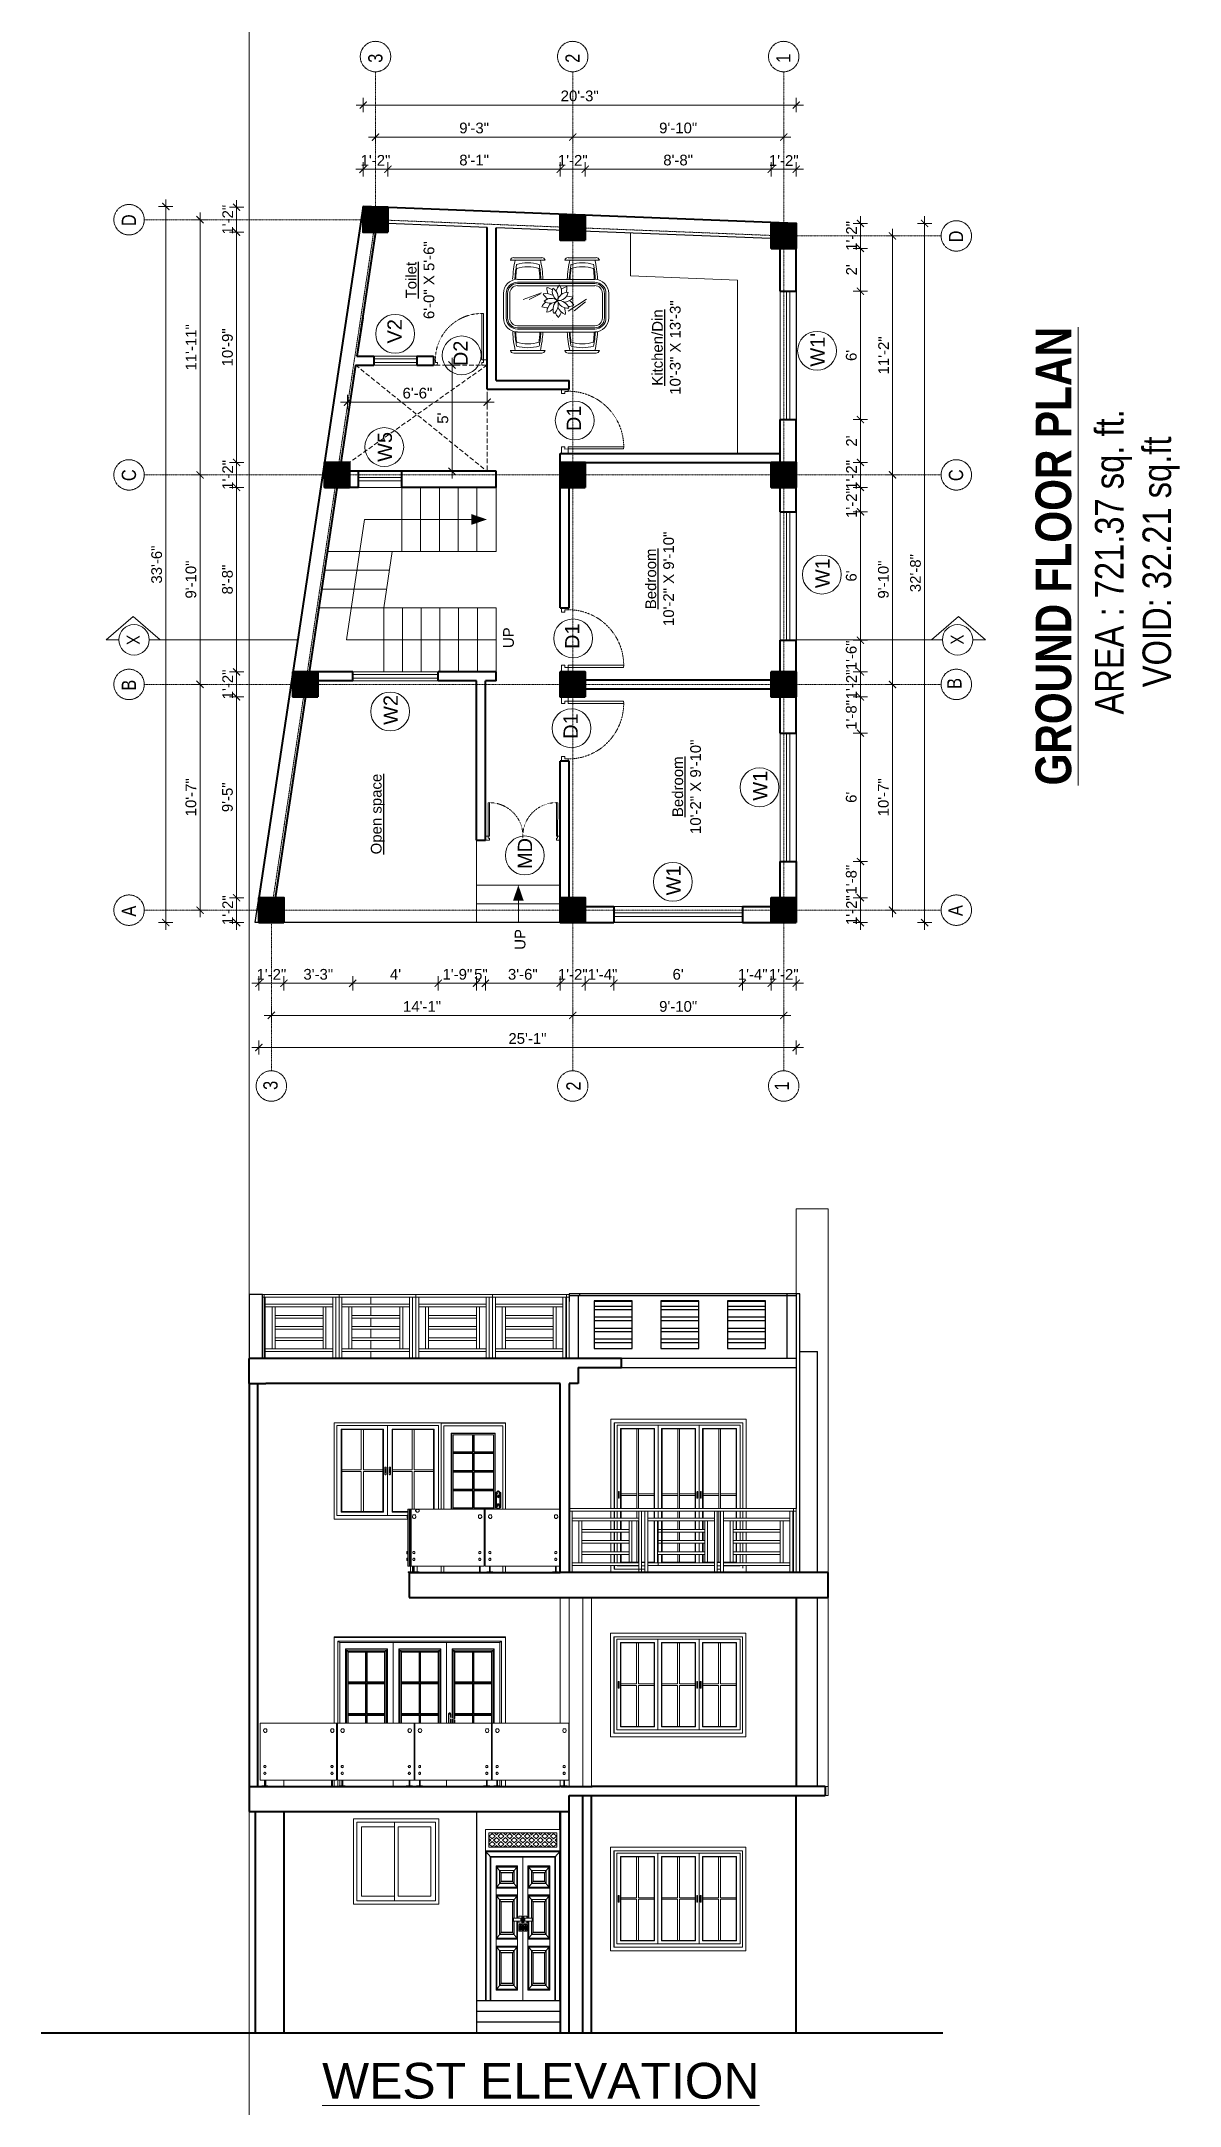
# Model space of a CAD drawing. Header units: inches. Extents: x 136316 to 155547, y -21384 to -17606.
# Drawn here: x 154909 to 155547, y -20502 to -19345 of the extents above; entities that cross this region are included whole.
import ezdxf

# ---------------------------------------------------------------- set-up
doc = ezdxf.new("R2010")
doc.units = ezdxf.units.IN
doc.header["$LTSCALE"] = 0.5
doc.header["$MEASUREMENT"] = 0
doc.header["$PDMODE"] = 66
doc.linetypes.add('CENTER', pattern=[2, 1.25, -0.25, 0.25, -0.25])
doc.linetypes.add('HIDDEN', pattern=[0.375, 0.25, -0.125])
for name, color, linetype, lineweight in [('Annotate-Lite.w', 177, 'Continuous', 9), ('Annotations-Bold.w', 177, 'Continuous', 13), ('C-COLUMN', 1, 'Continuous', 50), ('DIM', 4, 'Continuous', 5), ('DIM 1-100', 4, 'Continuous', 13), ('Door-Window.w', 4, 'Continuous', 15), ('F-FURNITURE', 30, 'Continuous', 13), ('HACTH', 253, 'Continuous', 9), ('PARAPET', 50, 'Continuous', 13), ('stair', 132, 'Continuous', 13), ('TEXT', 220, 'Continuous', 9), ('Text-100.w', 254, 'Continuous', 9), ('Toilet', 7, 'Continuous', 25), ('wall', 1, 'Continuous', 40), ('wall light', 6, 'Continuous', 25), ('window', 4, 'Continuous', 13)]:
    doc.layers.add(name, color=color, linetype=linetype, lineweight=lineweight)
doc.styles.add('ARAIL', font='ARIALN.TTF')
doc.styles.add('arial', font='arial.ttf')
doc.styles.add('arial.', font='arial.ttf')
doc.styles.add('gaurav', font='arial.ttf')
doc.styles.get("Standard").update_dxf_attribs({"font": 'arial.ttf'})
doc.dimstyles.new('1 by 96', dxfattribs={"dimtxt": 6, "dimasz": 4, "dimexe": 4, "dimexo": 4, "dimgap": 2, "dimtad": 1, "dimdec": 0, "dimzin": 0, "dimdsep": 46, "dimlunit": 4, "dimtxsty": 'Standard', "dimblk": 'ARCHTICK', "dimcen": 0, "dimdle": 4, "dimadec": 0, "dimazin": 0, "dimtfac": 1, "dimtdec": 0, "dimtix": 1, "dimtofl": 0, "dimtmove": 1, "dimatfit": 3, "dimldrblk": 'ARCHTICK', "dimfxl": 4, "dimfxlon": 1, "dimtolj": 1, "dimtzin": 0, "dimlwd": -1, "dimlwe": -1, "dimarcsym": 0})

msp = doc.modelspace()

# ---------------------------------------------------------------- texts
at = {"layer": 'Annotate-Lite.w', "ltscale": 0.005, "char_height": 8, "attachment_point": 1, "rotation": 90, "style": 'gaurav'}
for s, insert in [('V2', (155103.1, -19514.2)), ('D2', (155140.1, -19526.9)), ("W1'", (155340.3, -19527.2)), ('D1', (155203.6, -19563.3)), ('W5', (155097.6, -19580.6)), ('W1', (155343, -19651.4)), ('D1', (155202.7, -19685.5)), ('W2', (155100.9, -19728.1)), ('D1', (155201.8, -19735.9)), ('W1', (155308.1, -19770.6)), ('MD', (155176.2, -19808.9)), ('W1', (155259.5, -19823.7))]:
    msp.add_mtext_dynamic_manual_height_columns(s, width=8, gutter_width=100, heights=[0], dxfattribs=dict(at, insert=insert))
at = {"layer": 'Annotations-Bold.w', "linetype": 'CENTER', "ltscale": 1.5, "char_height": 8, "attachment_point": 1, "rotation": 90, "style": 'ARAIL'}
for s, insert in [('3', (155092.3, -19356.8)), ('2', (155202.9, -19356.8)), ('1', (155321.1, -19356.8)), ('D', (154954.1, -19448.4)), ('D', (155417.9, -19457.5)), ('C', (154954.1, -19591.4)), ('C', (155417.9, -19591.4)), ('B', (154954.1, -19708.9)), ('B', (155417, -19707.9)), ('A', (154954.1, -19835.6)), ('A', (155417.6, -19835.3)), ('3', (155033.5, -19932.8)), ('2', (155203.4, -19933.2)), ('1', (155320.2, -19933.1))]:
    msp.add_mtext_dynamic_manual_height_columns(s, width=6.539, gutter_width=100, heights=[0], dxfattribs=dict(at, insert=insert))
at = {"layer": 'TEXT', "lineweight": -2, "char_height": 6, "attachment_point": 5, "rotation": 90, "style": 'arial.'}
for s, insert, width in [('{\\LToilet\\P}6\'-0" X 5\'-6"', (155121.4, -19478.7), 127.506), ('{\\LKitchen/Din\\P}10\'-3" X 13\'-3"', (155259.5, -19516.5), 127.506), ('{\\LBedroom\\P}10\'-2" X 9\'-10"', (155255.8, -19646.2), 127.506), ('UP', (155171, -19679.2), 127.506), ('{\\LBedroom\\P}10\'-2" X 9\'-10"', (155270.9, -19762.8), 127.506), ('{\\LOpen space}', (155097.7, -19778.1), 73.653), ('UP', (155177.5, -19848.4), 127.506)]:
    msp.add_mtext(s, dxfattribs=dict(at, insert=insert, width=width))
at = {"layer": 'TEXT', "char_height": 7.2, "style": 'ARAIL'}
for insert, attachment_point, rotation in [((154964.1, -19683.2), 3, 270), ((155419, -19683), 1, 90)]:
    msp.add_mtext_dynamic_manual_height_columns('X', width=125.465, gutter_width=90, heights=[0], dxfattribs=dict(at, insert=insert, attachment_point=attachment_point, rotation=rotation))
at = {"layer": 'Text-100.w', "insert": (155466.5, -19636.7), "char_height": 20, "width": 569.102, "attachment_point": 2, "rotation": 90, "style": 'arial'}
msp.add_mtext('\\A1;{\\fArial Narrow|b1|i0|c0|p34;\\L GROUND FLOOR PLAN\\P\\fArial Narrow|b0|i0|c0|p34;\\H0.8x;\\lAREA : 721.37 sq. ft.\\PVOID: 32.21 sq.ft}', dxfattribs=at)
at = {"layer": 'Text-100.w', "insert": (155189.1, -20478.4), "char_height": 20, "attachment_point": 2, "style": 'arial'}
msp.add_mtext_dynamic_manual_height_columns('{\\LWEST ELEVATION}', width=940.971, gutter_width=100, heights=[0], dxfattribs=at)

# ---------------------------------------------------------------- blocks, each defined once
blk = doc.blocks.new('FDFDRE')
at = {"ltscale": 3}
for p, q in [((165701.1, -58637.8), (165701.1, -58641.5)), ((165704.8, -58637.8), (165701.1, -58637.8)), ((165704.8, -58639.7), (165704.8, -58637.8)), ((165767, -58639.7), (165767, -58637.8)), ((165767, -58637.8), (165770.6, -58637.8)), ((165770.6, -58637.8), (165770.7, -58641.5)), ((165701.1, -58641.5), (165703.6, -58641.5)), ((165703.6, -58641.5), (165703.5, -58672.6)), ((165704.8, -58639.7), (165703.6, -58639.7)), ((165703.6, -58639.7), (165703.6, -58641.5)), ((165703.6, -58641.5), (165704.8, -58641.5)), ((165704.8, -58641.5), (165704.8, -58672.7)), ((165767, -58639.7), (165768.2, -58639.7)), ((165767, -58641.5), (165767, -58672.7)), ((165768.2, -58641.5), (165767, -58641.5)), ((165768.2, -58639.7), (165768.2, -58641.5)), ((165770.7, -58641.5), (165768.2, -58641.5)), ((165768.2, -58641.5), (165768.2, -58672.6)), ((165703.5, -58672.6), (165704.8, -58672.7)), ((165768.2, -58672.6), (165767, -58672.7))]:
    blk.add_line(p, q, dxfattribs=at)
at = {"layer": 'Door-Window.w', "color": 9, "linetype": 'HIDDEN', "lineweight": 18}
for centre, start, end in [((165704.8, -58641.5), 269.9618, 3.3835), ((165767, -58641.5), 176.6165, 270.0382)]:
    blk.add_arc(centre, 31.2, start, end, dxfattribs=at)
blk = doc.blocks.new('3-0')
at = {"ltscale": 3}
for p, q in [((11063, 10097.7), (11066, 10099.9)), ((11063, 10097.7), (11064.5, 10095.7)), ((11065.3, 10097.8), (11066.7, 10098.9)), ((11066, 10096.8), (11065.3, 10097.8)), ((11066, 10099.9), (11066.7, 10098.9)), ((11066, 10096.8), (11064.5, 10095.7)), ((11085.5, 10074.1), (11110.3, 10093)), ((11086.2, 10073.2), (11111, 10092)), ((11111, 10092), (11110.3, 10093)), ((11086.2, 10073.2), (11085.5, 10074.1)), ((11084, 10073), (11082.6, 10071.9)), ((11082.6, 10071.9), (11084.8, 10069)), ((11084, 10073), (11084.8, 10072)), ((11084.8, 10072), (11086.2, 10073.2)), ((11084.8, 10069), (11087.7, 10071.2)), ((11087.7, 10071.2), (11086.2, 10073.2))]:
    blk.add_line(p, q, dxfattribs=at)
at = {"layer": 'Door-Window.w', "color": 9, "linetype": 'HIDDEN', "lineweight": 18}
blk.add_arc((11085.5, 10074.1), 31.2, 37.1906, 127.1465, dxfattribs=at)
blk = doc.blocks.new('_ArchTick')
at = {"color": 0, "linetype": 'ByBlock', "const_width": 0.15}
blk.add_lwpolyline([(-0.5, -0.5), (0.5, 0.5)], dxfattribs=at)
blk = doc.blocks.new('*D1007')
at = {"layer": 'Defpoints', "color": 0, "transparency": 16777216}
for p in [(155018.5, -19825), (155031, -19825), (155031, -19839)]:
    blk.add_point(p, dxfattribs=at)
at = {"layer": 'DIM 1-100', "color": 0, "transparency": 16777216}
for p, q in [((155022.5, -19825), (155014.5, -19825)), ((155018.5, -19843), (155018.5, -19821)), ((155022.5, -19839), (155014.5, -19839))]:
    blk.add_line(p, q, dxfattribs=at)
at = {"layer": 'DIM 1-100', "color": 0, "transparency": 16777216, "xscale": 4, "yscale": 4, "zscale": 4}
for p, rotation in [((155018.5, -19825), 90), ((155018.5, -19839), 270)]:
    blk.add_blockref('_ArchTick', p, dxfattribs=dict(at, rotation=rotation))
at = {"layer": 'DIM 1-100', "color": 0, "transparency": 16777216, "insert": (155013.5, -19832), "char_height": 6, "attachment_point": 5, "rotation": 90}
blk.add_mtext('\\A1;1\'-2"', dxfattribs=at)
blk = doc.blocks.new('*D1008')
at = {"layer": 'Defpoints', "color": 0, "transparency": 16777216}
for p in [(155018.5, -19712.4), (155050.1, -19712.4), (155031, -19825)]:
    blk.add_point(p, dxfattribs=at)
at = {"layer": 'DIM 1-100', "color": 0, "transparency": 16777216}
for p, q in [((155022.5, -19712.4), (155014.5, -19712.4)), ((155018.5, -19829), (155018.5, -19708.4)), ((155022.5, -19825), (155014.5, -19825))]:
    blk.add_line(p, q, dxfattribs=at)
at = {"layer": 'DIM 1-100', "color": 0, "transparency": 16777216, "xscale": 4, "yscale": 4, "zscale": 4}
for p, rotation in [((155018.5, -19712.4), 90), ((155018.5, -19825), 270)]:
    blk.add_blockref('_ArchTick', p, dxfattribs=dict(at, rotation=rotation))
at = {"layer": 'DIM 1-100', "color": 0, "transparency": 16777216, "insert": (155013.4, -19768.7), "char_height": 6, "attachment_point": 5, "rotation": 90}
blk.add_mtext('\\A1;9\'-5"', dxfattribs=at)
blk = doc.blocks.new('*D1009')
at = {"layer": 'Defpoints', "color": 0, "transparency": 16777216}
for p in [(155018.5, -19698.4), (155050.1, -19698.4), (155050.1, -19712.4)]:
    blk.add_point(p, dxfattribs=at)
at = {"layer": 'DIM 1-100', "color": 0, "transparency": 16777216}
for p, q in [((155022.5, -19698.4), (155014.5, -19698.4)), ((155018.5, -19716.4), (155018.5, -19694.4)), ((155022.5, -19712.4), (155014.5, -19712.4))]:
    blk.add_line(p, q, dxfattribs=at)
at = {"layer": 'DIM 1-100', "color": 0, "transparency": 16777216, "xscale": 4, "yscale": 4, "zscale": 4}
for p, rotation in [((155018.5, -19698.4), 90), ((155018.5, -19712.4), 270)]:
    blk.add_blockref('_ArchTick', p, dxfattribs=dict(at, rotation=rotation))
at = {"layer": 'DIM 1-100', "color": 0, "transparency": 16777216, "insert": (155013.5, -19705.4), "char_height": 6, "attachment_point": 5, "rotation": 90}
blk.add_mtext('\\A1;1\'-2"', dxfattribs=at)
blk = doc.blocks.new('*D1010')
at = {"layer": 'Defpoints', "color": 0, "transparency": 16777216}
for p in [(155018.5, -19594.9), (155067.8, -19594.9), (155050.1, -19698.4)]:
    blk.add_point(p, dxfattribs=at)
at = {"layer": 'DIM 1-100', "color": 0, "transparency": 16777216}
for p, q in [((155022.5, -19594.9), (155014.5, -19594.9)), ((155018.5, -19702.4), (155018.5, -19590.9)), ((155022.5, -19698.4), (155014.5, -19698.4))]:
    blk.add_line(p, q, dxfattribs=at)
at = {"layer": 'DIM 1-100', "color": 0, "transparency": 16777216, "xscale": 4, "yscale": 4, "zscale": 4}
for p, rotation in [((155018.5, -19594.9), 90), ((155018.5, -19698.4), 270)]:
    blk.add_blockref('_ArchTick', p, dxfattribs=dict(at, rotation=rotation))
at = {"layer": 'DIM 1-100', "color": 0, "transparency": 16777216, "insert": (155013.4, -19646.6), "char_height": 6, "attachment_point": 5, "rotation": 90}
blk.add_mtext('\\A1;8\'-8"', dxfattribs=at)
blk = doc.blocks.new('*D1011')
at = {"layer": 'Defpoints', "color": 0, "transparency": 16777216}
for p in [(155018.5, -19580.9), (155067.8, -19580.9), (155067.8, -19594.9)]:
    blk.add_point(p, dxfattribs=at)
at = {"layer": 'DIM 1-100', "color": 0, "transparency": 16777216}
for p, q in [((155022.5, -19580.9), (155014.5, -19580.9)), ((155018.5, -19598.9), (155018.5, -19576.9)), ((155022.5, -19594.9), (155014.5, -19594.9))]:
    blk.add_line(p, q, dxfattribs=at)
at = {"layer": 'DIM 1-100', "color": 0, "transparency": 16777216, "xscale": 4, "yscale": 4, "zscale": 4}
for p, rotation in [((155018.5, -19580.9), 90), ((155018.5, -19594.9), 270)]:
    blk.add_blockref('_ArchTick', p, dxfattribs=dict(at, rotation=rotation))
at = {"layer": 'DIM 1-100', "color": 0, "transparency": 16777216, "insert": (155013.5, -19587.9), "char_height": 6, "attachment_point": 5, "rotation": 90}
blk.add_mtext('\\A1;1\'-2"', dxfattribs=at)
blk = doc.blocks.new('*D1012')
at = {"layer": 'Defpoints', "color": 0, "transparency": 16777216}
for p in [(155018.5, -19451.8), (155089.4, -19451.8), (155067.8, -19580.9)]:
    blk.add_point(p, dxfattribs=at)
at = {"layer": 'DIM 1-100', "color": 0, "transparency": 16777216}
for p, q in [((155018.5, -19584.9), (155018.5, -19447.8)), ((155022.5, -19451.8), (155014.5, -19451.8)), ((155022.5, -19580.9), (155014.5, -19580.9))]:
    blk.add_line(p, q, dxfattribs=at)
at = {"layer": 'DIM 1-100', "color": 0, "transparency": 16777216, "xscale": 4, "yscale": 4, "zscale": 4}
for p, rotation in [((155018.5, -19451.8), 90), ((155018.5, -19580.9), 270)]:
    blk.add_blockref('_ArchTick', p, dxfattribs=dict(at, rotation=rotation))
at = {"layer": 'DIM 1-100', "color": 0, "transparency": 16777216, "insert": (155013.4, -19516.4), "char_height": 6, "attachment_point": 5, "rotation": 90}
blk.add_mtext('\\A1;10\'-9"', dxfattribs=at)
blk = doc.blocks.new('*D1013')
at = {"layer": 'Defpoints', "color": 0, "transparency": 16777216}
for p in [(155018.5, -19437.8), (155089.4, -19437.8), (155089.4, -19451.8)]:
    blk.add_point(p, dxfattribs=at)
at = {"layer": 'DIM 1-100', "color": 0, "transparency": 16777216}
for p, q in [((155018.5, -19455.8), (155018.5, -19433.8)), ((155022.5, -19437.8), (155014.5, -19437.8)), ((155022.5, -19451.8), (155014.5, -19451.8))]:
    blk.add_line(p, q, dxfattribs=at)
at = {"layer": 'DIM 1-100', "color": 0, "transparency": 16777216, "xscale": 4, "yscale": 4, "zscale": 4}
for p, rotation in [((155018.5, -19437.8), 90), ((155018.5, -19451.8), 270)]:
    blk.add_blockref('_ArchTick', p, dxfattribs=dict(at, rotation=rotation))
at = {"layer": 'DIM 1-100', "color": 0, "transparency": 16777216, "insert": (155013.5, -19444.8), "char_height": 6, "attachment_point": 5, "rotation": 90}
blk.add_mtext('\\A1;1\'-2"', dxfattribs=at)
blk = doc.blocks.new('*D1014')
at = {"layer": 'Defpoints', "color": 0, "transparency": 16777216}
for p in [(155096.4, -19444.8), (154998, -19587.9), (155074.8, -19587.9)]:
    blk.add_point(p, dxfattribs=at)
at = {"layer": 'DIM 1-100', "color": 0, "transparency": 16777216}
for p, q in [((155002, -19444.8), (154994, -19444.8)), ((154998, -19440.8), (154998, -19591.9)), ((155002, -19587.9), (154994, -19587.9))]:
    blk.add_line(p, q, dxfattribs=at)
at = {"layer": 'DIM 1-100', "color": 0, "transparency": 16777216, "xscale": 4, "yscale": 4, "zscale": 4}
for p, rotation in [((154998, -19444.8), 90), ((154998, -19587.9), 270)]:
    blk.add_blockref('_ArchTick', p, dxfattribs=dict(at, rotation=rotation))
at = {"layer": 'DIM 1-100', "color": 0, "transparency": 16777216, "insert": (154993, -19516.4), "char_height": 6, "attachment_point": 5, "rotation": 90}
blk.add_mtext('\\A1;11\'-11"', dxfattribs=at)
blk = doc.blocks.new('*D1015')
at = {"layer": 'Defpoints', "color": 0, "transparency": 16777216}
for p in [(155074.8, -19587.9), (154998, -19705.4), (155057.1, -19705.4)]:
    blk.add_point(p, dxfattribs=at)
at = {"layer": 'DIM 1-100', "color": 0, "transparency": 16777216}
for p, q in [((155002, -19587.9), (154994, -19587.9)), ((154998, -19583.9), (154998, -19709.4)), ((155002, -19705.4), (154994, -19705.4))]:
    blk.add_line(p, q, dxfattribs=at)
at = {"layer": 'DIM 1-100', "color": 0, "transparency": 16777216, "xscale": 4, "yscale": 4, "zscale": 4}
for p, rotation in [((154998, -19587.9), 90), ((154998, -19705.4), 270)]:
    blk.add_blockref('_ArchTick', p, dxfattribs=dict(at, rotation=rotation))
at = {"layer": 'DIM 1-100', "color": 0, "transparency": 16777216, "insert": (154992.9, -19646.6), "char_height": 6, "attachment_point": 5, "rotation": 90}
blk.add_mtext('\\A1;9\'-10"', dxfattribs=at)
blk = doc.blocks.new('*D1016')
at = {"layer": 'Defpoints', "color": 0, "transparency": 16777216}
for p in [(155057.1, -19705.4), (154998, -19832), (155038, -19832)]:
    blk.add_point(p, dxfattribs=at)
at = {"layer": 'DIM 1-100', "color": 0, "transparency": 16777216}
for p, q in [((154998, -19701.4), (154998, -19836)), ((155002, -19705.4), (154994, -19705.4)), ((155002, -19832), (154994, -19832))]:
    blk.add_line(p, q, dxfattribs=at)
at = {"layer": 'DIM 1-100', "color": 0, "transparency": 16777216, "xscale": 4, "yscale": 4, "zscale": 4}
for p, rotation in [((154998, -19705.4), 90), ((154998, -19832), 270)]:
    blk.add_blockref('_ArchTick', p, dxfattribs=dict(at, rotation=rotation))
at = {"layer": 'DIM 1-100', "color": 0, "transparency": 16777216, "insert": (154992.9, -19768.7), "char_height": 6, "attachment_point": 5, "rotation": 90}
blk.add_mtext('\\A1;10\'-7"', dxfattribs=at)
blk = doc.blocks.new('*D1017')
at = {"layer": 'Defpoints', "color": 0, "transparency": 16777216}
for p in [(154978.8, -19437.4), (155089.5, -19437.4), (155031, -19839)]:
    blk.add_point(p, dxfattribs=at)
at = {"layer": 'DIM 1-100', "color": 0, "transparency": 16777216}
for p, q in [((154982.8, -19437.4), (154974.8, -19437.4)), ((154978.8, -19843), (154978.8, -19433.4)), ((154982.8, -19839), (154974.8, -19839))]:
    blk.add_line(p, q, dxfattribs=at)
at = {"layer": 'DIM 1-100', "color": 0, "transparency": 16777216, "xscale": 4, "yscale": 4, "zscale": 4}
for p, rotation in [((154978.8, -19437.4), 90), ((154978.8, -19839), 270)]:
    blk.add_blockref('_ArchTick', p, dxfattribs=dict(at, rotation=rotation))
at = {"layer": 'DIM 1-100', "color": 0, "transparency": 16777216, "insert": (154973.7, -19638.2), "char_height": 6, "attachment_point": 5, "rotation": 90}
blk.add_mtext('\\A1;33\'-6"', dxfattribs=at)
blk = doc.blocks.new('*D1018')
at = {"layer": 'Defpoints', "color": 0, "transparency": 16777216}
for p in [(155103.4, -19416.5), (155089.4, -19437.8), (155103.4, -19437.8)]:
    blk.add_point(p, dxfattribs=at)
at = {"layer": 'DIM 1-100', "color": 0, "transparency": 16777216}
for p, q in [((155089.4, -19420.5), (155089.4, -19412.5)), ((155103.4, -19420.5), (155103.4, -19412.5)), ((155085.4, -19416.5), (155107.4, -19416.5))]:
    blk.add_line(p, q, dxfattribs=at)
at = {"layer": 'DIM 1-100', "color": 0, "transparency": 16777216, "xscale": 4, "yscale": 4, "zscale": 4, "rotation": 180}
blk.add_blockref('_ArchTick', (155089.4, -19416.5), dxfattribs=at)
at = {"layer": 'DIM 1-100', "color": 0, "transparency": 16777216, "xscale": 4, "yscale": 4, "zscale": 4}
blk.add_blockref('_ArchTick', (155103.4, -19416.5), dxfattribs=at)
at = {"layer": 'DIM 1-100', "color": 0, "transparency": 16777216, "insert": (155096.4, -19411.5), "char_height": 6, "attachment_point": 5}
blk.add_mtext('\\A1;1\'-2"', dxfattribs=at)
blk = doc.blocks.new('*D1019')
at = {"layer": 'Defpoints', "color": 0, "transparency": 16777216}
for p in [(155200, -19416.5), (155103.4, -19437.8), (155200, -19442.3)]:
    blk.add_point(p, dxfattribs=at)
at = {"layer": 'DIM 1-100', "color": 0, "transparency": 16777216}
for p, q in [((155103.4, -19420.5), (155103.4, -19412.5)), ((155200, -19420.5), (155200, -19412.5)), ((155099.4, -19416.5), (155204, -19416.5))]:
    blk.add_line(p, q, dxfattribs=at)
at = {"layer": 'DIM 1-100', "color": 0, "transparency": 16777216, "xscale": 4, "yscale": 4, "zscale": 4, "rotation": 180}
blk.add_blockref('_ArchTick', (155103.4, -19416.5), dxfattribs=at)
at = {"layer": 'DIM 1-100', "color": 0, "transparency": 16777216, "xscale": 4, "yscale": 4, "zscale": 4}
blk.add_blockref('_ArchTick', (155200, -19416.5), dxfattribs=at)
at = {"layer": 'DIM 1-100', "color": 0, "transparency": 16777216, "insert": (155151.7, -19411.4), "char_height": 6, "attachment_point": 5}
blk.add_mtext('\\A1;8\'-1"', dxfattribs=at)
blk = doc.blocks.new('*D1020')
at = {"layer": 'Defpoints', "color": 0, "transparency": 16777216}
for p in [(155214, -19416.5), (155200, -19442.3), (155214, -19442.3)]:
    blk.add_point(p, dxfattribs=at)
at = {"layer": 'DIM 1-100', "color": 0, "transparency": 16777216}
for p, q in [((155200, -19420.5), (155200, -19412.5)), ((155214, -19420.5), (155214, -19412.5)), ((155196, -19416.5), (155218, -19416.5))]:
    blk.add_line(p, q, dxfattribs=at)
at = {"layer": 'DIM 1-100', "color": 0, "transparency": 16777216, "xscale": 4, "yscale": 4, "zscale": 4, "rotation": 180}
blk.add_blockref('_ArchTick', (155200, -19416.5), dxfattribs=at)
at = {"layer": 'DIM 1-100', "color": 0, "transparency": 16777216, "xscale": 4, "yscale": 4, "zscale": 4}
blk.add_blockref('_ArchTick', (155214, -19416.5), dxfattribs=at)
at = {"layer": 'DIM 1-100', "color": 0, "transparency": 16777216, "insert": (155207, -19411.5), "char_height": 6, "attachment_point": 5}
blk.add_mtext('\\A1;1\'-2"', dxfattribs=at)
blk = doc.blocks.new('*D1021')
at = {"layer": 'Defpoints', "color": 0, "transparency": 16777216}
for p in [(155318.3, -19416.5), (155214, -19442.3), (155318.3, -19446.9)]:
    blk.add_point(p, dxfattribs=at)
at = {"layer": 'DIM 1-100', "color": 0, "transparency": 16777216}
for p, q in [((155214, -19420.5), (155214, -19412.5)), ((155318.3, -19420.5), (155318.3, -19412.5)), ((155210, -19416.5), (155322.3, -19416.5))]:
    blk.add_line(p, q, dxfattribs=at)
at = {"layer": 'DIM 1-100', "color": 0, "transparency": 16777216, "xscale": 4, "yscale": 4, "zscale": 4, "rotation": 180}
blk.add_blockref('_ArchTick', (155214, -19416.5), dxfattribs=at)
at = {"layer": 'DIM 1-100', "color": 0, "transparency": 16777216, "xscale": 4, "yscale": 4, "zscale": 4}
blk.add_blockref('_ArchTick', (155318.3, -19416.5), dxfattribs=at)
at = {"layer": 'DIM 1-100', "color": 0, "transparency": 16777216, "insert": (155266.1, -19411.4), "char_height": 6, "attachment_point": 5}
blk.add_mtext('\\A1;8\'-8"', dxfattribs=at)
blk = doc.blocks.new('*D1022')
at = {"layer": 'Defpoints', "color": 0, "transparency": 16777216}
for p in [(155332.3, -19416.5), (155318.3, -19446.9), (155332.3, -19446.9)]:
    blk.add_point(p, dxfattribs=at)
at = {"layer": 'DIM 1-100', "color": 0, "transparency": 16777216}
for p, q in [((155318.3, -19420.5), (155318.3, -19412.5)), ((155332.3, -19420.5), (155332.3, -19412.5)), ((155314.3, -19416.5), (155336.3, -19416.5))]:
    blk.add_line(p, q, dxfattribs=at)
at = {"layer": 'DIM 1-100', "color": 0, "transparency": 16777216, "xscale": 4, "yscale": 4, "zscale": 4, "rotation": 180}
blk.add_blockref('_ArchTick', (155318.3, -19416.5), dxfattribs=at)
at = {"layer": 'DIM 1-100', "color": 0, "transparency": 16777216, "xscale": 4, "yscale": 4, "zscale": 4}
blk.add_blockref('_ArchTick', (155332.3, -19416.5), dxfattribs=at)
at = {"layer": 'DIM 1-100', "color": 0, "transparency": 16777216, "insert": (155325.3, -19411.6), "char_height": 6, "attachment_point": 5}
blk.add_mtext('\\A1;1\'-2"', dxfattribs=at)
blk = doc.blocks.new('*D1023')
at = {"layer": 'Defpoints', "color": 0, "transparency": 16777216}
for p in [(155332.3, -19446.9), (155332.3, -19460.9), (155368.3, -19460.9)]:
    blk.add_point(p, dxfattribs=at)
at = {"layer": 'DIM 1-100', "color": 0, "transparency": 16777216}
for p, q in [((155364.3, -19446.9), (155372.3, -19446.9)), ((155368.3, -19442.9), (155368.3, -19464.9)), ((155364.3, -19460.9), (155372.3, -19460.9))]:
    blk.add_line(p, q, dxfattribs=at)
at = {"layer": 'DIM 1-100', "color": 0, "transparency": 16777216, "xscale": 4, "yscale": 4, "zscale": 4}
for p, rotation in [((155368.3, -19446.9), 90), ((155368.3, -19460.9), 270)]:
    blk.add_blockref('_ArchTick', p, dxfattribs=dict(at, rotation=rotation))
at = {"layer": 'DIM 1-100', "color": 0, "transparency": 16777216, "insert": (155363.3, -19453.9), "char_height": 6, "attachment_point": 5, "rotation": 90}
blk.add_mtext('\\A1;1\'-2"', dxfattribs=at)
blk = doc.blocks.new('*D1024')
at = {"layer": 'Defpoints', "color": 0, "transparency": 16777216}
for p in [(155332.3, -19460.9), (155332.3, -19484.9), (155368.3, -19484.9)]:
    blk.add_point(p, dxfattribs=at)
at = {"layer": 'DIM 1-100', "color": 0, "transparency": 16777216}
for p, q in [((155368.3, -19456.9), (155368.3, -19488.9)), ((155364.3, -19460.9), (155372.3, -19460.9)), ((155364.3, -19484.9), (155372.3, -19484.9))]:
    blk.add_line(p, q, dxfattribs=at)
at = {"layer": 'DIM 1-100', "color": 0, "transparency": 16777216, "xscale": 4, "yscale": 4, "zscale": 4}
for p, rotation in [((155368.3, -19460.9), 90), ((155368.3, -19484.9), 270)]:
    blk.add_blockref('_ArchTick', p, dxfattribs=dict(at, rotation=rotation))
at = {"layer": 'DIM 1-100', "color": 0, "transparency": 16777216, "insert": (155363.3, -19472.9), "char_height": 6, "attachment_point": 5, "rotation": 90}
blk.add_mtext("\\A1;2'", dxfattribs=at)
blk = doc.blocks.new('*D1025')
at = {"layer": 'Defpoints', "color": 0, "transparency": 16777216}
for p in [(155332.3, -19484.9), (155332.3, -19556.9), (155368.3, -19556.9)]:
    blk.add_point(p, dxfattribs=at)
at = {"layer": 'DIM 1-100', "color": 0, "transparency": 16777216}
for p, q in [((155368.3, -19480.9), (155368.3, -19560.9)), ((155364.3, -19484.9), (155372.3, -19484.9)), ((155364.3, -19556.9), (155372.3, -19556.9))]:
    blk.add_line(p, q, dxfattribs=at)
at = {"layer": 'DIM 1-100', "color": 0, "transparency": 16777216, "xscale": 4, "yscale": 4, "zscale": 4}
for p, rotation in [((155368.3, -19484.9), 90), ((155368.3, -19556.9), 270)]:
    blk.add_blockref('_ArchTick', p, dxfattribs=dict(at, rotation=rotation))
at = {"layer": 'DIM 1-100', "color": 0, "transparency": 16777216, "insert": (155363.2, -19520.9), "char_height": 6, "attachment_point": 5, "rotation": 90}
blk.add_mtext("\\A1;6'", dxfattribs=at)
blk = doc.blocks.new('*D1026')
at = {"layer": 'Defpoints', "color": 0, "transparency": 16777216}
for p in [(155332.3, -19556.9), (155332.3, -19580.9), (155368.3, -19580.9)]:
    blk.add_point(p, dxfattribs=at)
at = {"layer": 'DIM 1-100', "color": 0, "transparency": 16777216}
for p, q in [((155368.3, -19552.9), (155368.3, -19584.9)), ((155364.3, -19556.9), (155372.3, -19556.9)), ((155364.3, -19580.9), (155372.3, -19580.9))]:
    blk.add_line(p, q, dxfattribs=at)
at = {"layer": 'DIM 1-100', "color": 0, "transparency": 16777216, "xscale": 4, "yscale": 4, "zscale": 4}
for p, rotation in [((155368.3, -19556.9), 90), ((155368.3, -19580.9), 270)]:
    blk.add_blockref('_ArchTick', p, dxfattribs=dict(at, rotation=rotation))
at = {"layer": 'DIM 1-100', "color": 0, "transparency": 16777216, "insert": (155363.3, -19568.9), "char_height": 6, "attachment_point": 5, "rotation": 90}
blk.add_mtext("\\A1;2'", dxfattribs=at)
blk = doc.blocks.new('*D1027')
at = {"layer": 'Defpoints', "color": 0, "transparency": 16777216}
for p in [(155332.3, -19580.9), (155332.3, -19594.9), (155368.3, -19594.9)]:
    blk.add_point(p, dxfattribs=at)
at = {"layer": 'DIM 1-100', "color": 0, "transparency": 16777216}
for p, q in [((155364.3, -19580.9), (155372.3, -19580.9)), ((155368.3, -19576.9), (155368.3, -19598.9)), ((155364.3, -19594.9), (155372.3, -19594.9))]:
    blk.add_line(p, q, dxfattribs=at)
at = {"layer": 'DIM 1-100', "color": 0, "transparency": 16777216, "xscale": 4, "yscale": 4, "zscale": 4}
for p, rotation in [((155368.3, -19580.9), 90), ((155368.3, -19594.9), 270)]:
    blk.add_blockref('_ArchTick', p, dxfattribs=dict(at, rotation=rotation))
at = {"layer": 'DIM 1-100', "color": 0, "transparency": 16777216, "insert": (155363.3, -19587.9), "char_height": 6, "attachment_point": 5, "rotation": 90}
blk.add_mtext('\\A1;1\'-2"', dxfattribs=at)
blk = doc.blocks.new('*D1028')
at = {"layer": 'Defpoints', "color": 0, "transparency": 16777216}
for p in [(155332.3, -19594.9), (155332.3, -19608.6), (155368.3, -19608.6)]:
    blk.add_point(p, dxfattribs=at)
at = {"layer": 'DIM 1-100', "color": 0, "transparency": 16777216}
for p, q in [((155364.3, -19594.9), (155372.3, -19594.9)), ((155368.3, -19590.9), (155368.3, -19612.6)), ((155364.3, -19608.6), (155372.3, -19608.6))]:
    blk.add_line(p, q, dxfattribs=at)
at = {"layer": 'DIM 1-100', "color": 0, "transparency": 16777216, "xscale": 4, "yscale": 4, "zscale": 4}
for p, rotation in [((155368.3, -19594.9), 90), ((155368.3, -19608.6), 270)]:
    blk.add_blockref('_ArchTick', p, dxfattribs=dict(at, rotation=rotation))
at = {"layer": 'DIM 1-100', "color": 0, "transparency": 16777216, "insert": (155363.3, -19603.7), "char_height": 6, "attachment_point": 5, "rotation": 90}
blk.add_mtext('\\A1;1\'-2"', dxfattribs=at)
blk = doc.blocks.new('*D1029')
at = {"layer": 'Defpoints', "color": 0, "transparency": 16777216}
for p in [(155332.3, -19608.6), (155332.3, -19680.6), (155368.3, -19680.6)]:
    blk.add_point(p, dxfattribs=at)
at = {"layer": 'DIM 1-100', "color": 0, "transparency": 16777216}
for p, q in [((155364.3, -19608.6), (155372.3, -19608.6)), ((155368.3, -19604.6), (155368.3, -19684.6)), ((155364.3, -19680.6), (155372.3, -19680.6))]:
    blk.add_line(p, q, dxfattribs=at)
at = {"layer": 'DIM 1-100', "color": 0, "transparency": 16777216, "xscale": 4, "yscale": 4, "zscale": 4}
for p, rotation in [((155368.3, -19608.6), 90), ((155368.3, -19680.6), 270)]:
    blk.add_blockref('_ArchTick', p, dxfattribs=dict(at, rotation=rotation))
at = {"layer": 'DIM 1-100', "color": 0, "transparency": 16777216, "insert": (155363.2, -19644.6), "char_height": 6, "attachment_point": 5, "rotation": 90}
blk.add_mtext("\\A1;6'", dxfattribs=at)
blk = doc.blocks.new('*D929')
at = {"layer": 'Defpoints', "color": 0, "transparency": 16777216}
for p in [(155332.3, -19680.6), (155332.3, -19698.4), (155368.3, -19698.4)]:
    blk.add_point(p, dxfattribs=at)
at = {"layer": 'DIM 1-100', "color": 0, "transparency": 16777216}
for p, q in [((155364.3, -19680.6), (155372.3, -19680.6)), ((155368.3, -19676.6), (155368.3, -19702.4)), ((155364.3, -19698.4), (155372.3, -19698.4))]:
    blk.add_line(p, q, dxfattribs=at)
at = {"layer": 'DIM 1-100', "color": 0, "transparency": 16777216, "xscale": 4, "yscale": 4, "zscale": 4}
for p, rotation in [((155368.3, -19680.6), 90), ((155368.3, -19698.4), 270)]:
    blk.add_blockref('_ArchTick', p, dxfattribs=dict(at, rotation=rotation))
at = {"layer": 'DIM 1-100', "color": 0, "transparency": 16777216, "insert": (155363.2, -19689.1), "char_height": 6, "attachment_point": 5, "rotation": 90}
blk.add_mtext('\\A1;1\'-6"', dxfattribs=at)
blk = doc.blocks.new('*D1030')
at = {"layer": 'Defpoints', "color": 0, "transparency": 16777216}
for p in [(155332.3, -19698.4), (155332.3, -19712.4), (155368.3, -19712.4)]:
    blk.add_point(p, dxfattribs=at)
at = {"layer": 'DIM 1-100', "color": 0, "transparency": 16777216}
for p, q in [((155364.3, -19698.4), (155372.3, -19698.4)), ((155368.3, -19694.4), (155368.3, -19716.4)), ((155364.3, -19712.4), (155372.3, -19712.4))]:
    blk.add_line(p, q, dxfattribs=at)
at = {"layer": 'DIM 1-100', "color": 0, "transparency": 16777216, "xscale": 4, "yscale": 4, "zscale": 4}
for p, rotation in [((155368.3, -19698.4), 90), ((155368.3, -19712.4), 270)]:
    blk.add_blockref('_ArchTick', p, dxfattribs=dict(at, rotation=rotation))
at = {"layer": 'DIM 1-100', "color": 0, "transparency": 16777216, "insert": (155363.3, -19705.4), "char_height": 6, "attachment_point": 5, "rotation": 90}
blk.add_mtext('\\A1;1\'-2"', dxfattribs=at)
blk = doc.blocks.new('*D1031')
at = {"layer": 'Defpoints', "color": 0, "transparency": 16777216}
for p in [(155332.3, -19712.4), (155332.3, -19732.7), (155368.3, -19732.7)]:
    blk.add_point(p, dxfattribs=at)
at = {"layer": 'DIM 1-100', "color": 0, "transparency": 16777216}
for p, q in [((155364.3, -19712.4), (155372.3, -19712.4)), ((155368.3, -19708.4), (155368.3, -19736.7)), ((155364.3, -19732.7), (155372.3, -19732.7))]:
    blk.add_line(p, q, dxfattribs=at)
at = {"layer": 'DIM 1-100', "color": 0, "transparency": 16777216, "xscale": 4, "yscale": 4, "zscale": 4}
for p, rotation in [((155368.3, -19712.4), 90), ((155368.3, -19732.7), 270)]:
    blk.add_blockref('_ArchTick', p, dxfattribs=dict(at, rotation=rotation))
at = {"layer": 'DIM 1-100', "color": 0, "transparency": 16777216, "insert": (155363.2, -19722.5), "char_height": 6, "attachment_point": 5, "rotation": 90}
blk.add_mtext('\\A1;1\'-8"', dxfattribs=at)
blk = doc.blocks.new('*D1032')
at = {"layer": 'Defpoints', "color": 0, "transparency": 16777216}
for p in [(155332.3, -19732.7), (155332.3, -19804.7), (155368.3, -19804.7)]:
    blk.add_point(p, dxfattribs=at)
at = {"layer": 'DIM 1-100', "color": 0, "transparency": 16777216}
for p, q in [((155364.3, -19732.7), (155372.3, -19732.7)), ((155368.3, -19728.7), (155368.3, -19808.7)), ((155364.3, -19804.7), (155372.3, -19804.7))]:
    blk.add_line(p, q, dxfattribs=at)
at = {"layer": 'DIM 1-100', "color": 0, "transparency": 16777216, "xscale": 4, "yscale": 4, "zscale": 4}
for p, rotation in [((155368.3, -19732.7), 90), ((155368.3, -19804.7), 270)]:
    blk.add_blockref('_ArchTick', p, dxfattribs=dict(at, rotation=rotation))
at = {"layer": 'DIM 1-100', "color": 0, "transparency": 16777216, "insert": (155363.2, -19768.7), "char_height": 6, "attachment_point": 5, "rotation": 90}
blk.add_mtext("\\A1;6'", dxfattribs=at)
blk = doc.blocks.new('*D1033')
at = {"layer": 'Defpoints', "color": 0, "transparency": 16777216}
for p in [(155332.3, -19804.7), (155332.3, -19825), (155368.3, -19825)]:
    blk.add_point(p, dxfattribs=at)
at = {"layer": 'DIM 1-100', "color": 0, "transparency": 16777216}
for p, q in [((155364.3, -19804.7), (155372.3, -19804.7)), ((155368.3, -19800.7), (155368.3, -19829)), ((155364.3, -19825), (155372.3, -19825))]:
    blk.add_line(p, q, dxfattribs=at)
at = {"layer": 'DIM 1-100', "color": 0, "transparency": 16777216, "xscale": 4, "yscale": 4, "zscale": 4}
for p, rotation in [((155368.3, -19804.7), 90), ((155368.3, -19825), 270)]:
    blk.add_blockref('_ArchTick', p, dxfattribs=dict(at, rotation=rotation))
at = {"layer": 'DIM 1-100', "color": 0, "transparency": 16777216, "insert": (155363.2, -19814.9), "char_height": 6, "attachment_point": 5, "rotation": 90}
blk.add_mtext('\\A1;1\'-8"', dxfattribs=at)
blk = doc.blocks.new('*D930')
at = {"layer": 'Defpoints', "color": 0, "transparency": 16777216}
for p in [(155332.3, -19825), (155332.3, -19839), (155368.3, -19839)]:
    blk.add_point(p, dxfattribs=at)
at = {"layer": 'DIM 1-100', "color": 0, "transparency": 16777216}
for p, q in [((155364.3, -19825), (155372.3, -19825)), ((155368.3, -19821), (155368.3, -19843)), ((155364.3, -19839), (155372.3, -19839))]:
    blk.add_line(p, q, dxfattribs=at)
at = {"layer": 'DIM 1-100', "color": 0, "transparency": 16777216, "xscale": 4, "yscale": 4, "zscale": 4}
for p, rotation in [((155368.3, -19825), 90), ((155368.3, -19839), 270)]:
    blk.add_blockref('_ArchTick', p, dxfattribs=dict(at, rotation=rotation))
at = {"layer": 'DIM 1-100', "color": 0, "transparency": 16777216, "insert": (155363.3, -19832), "char_height": 6, "attachment_point": 5, "rotation": 90}
blk.add_mtext('\\A1;1\'-2"', dxfattribs=at)
blk = doc.blocks.new('*D1034')
at = {"layer": 'Defpoints', "color": 0, "transparency": 16777216}
for p in [(155332.3, -19705.4), (155386.3, -19705.4), (155332.3, -19832)]:
    blk.add_point(p, dxfattribs=at)
at = {"layer": 'DIM 1-100', "color": 0, "transparency": 16777216}
for p, q in [((155386.3, -19836), (155386.3, -19701.4)), ((155382.3, -19705.4), (155390.3, -19705.4)), ((155382.3, -19832), (155390.3, -19832))]:
    blk.add_line(p, q, dxfattribs=at)
at = {"layer": 'DIM 1-100', "color": 0, "transparency": 16777216, "xscale": 4, "yscale": 4, "zscale": 4}
for p, rotation in [((155386.3, -19705.4), 90), ((155386.3, -19832), 270)]:
    blk.add_blockref('_ArchTick', p, dxfattribs=dict(at, rotation=rotation))
at = {"layer": 'DIM 1-100', "color": 0, "transparency": 16777216, "insert": (155381.2, -19768.7), "char_height": 6, "attachment_point": 5, "rotation": 90}
blk.add_mtext('\\A1;10\'-7"', dxfattribs=at)
blk = doc.blocks.new('*D1035')
at = {"layer": 'Defpoints', "color": 0, "transparency": 16777216}
for p in [(155332.3, -19587.9), (155386.3, -19587.9), (155332.3, -19705.4)]:
    blk.add_point(p, dxfattribs=at)
at = {"layer": 'DIM 1-100', "color": 0, "transparency": 16777216}
for p, q in [((155382.3, -19587.9), (155390.3, -19587.9)), ((155386.3, -19709.4), (155386.3, -19583.9)), ((155382.3, -19705.4), (155390.3, -19705.4))]:
    blk.add_line(p, q, dxfattribs=at)
at = {"layer": 'DIM 1-100', "color": 0, "transparency": 16777216, "xscale": 4, "yscale": 4, "zscale": 4}
for p, rotation in [((155386.3, -19587.9), 90), ((155386.3, -19705.4), 270)]:
    blk.add_blockref('_ArchTick', p, dxfattribs=dict(at, rotation=rotation))
at = {"layer": 'DIM 1-100', "color": 0, "transparency": 16777216, "insert": (155381.2, -19646.6), "char_height": 6, "attachment_point": 5, "rotation": 90}
blk.add_mtext('\\A1;9\'-10"', dxfattribs=at)
blk = doc.blocks.new('*D931')
at = {"layer": 'Defpoints', "color": 0, "transparency": 16777216}
for p in [(155332.3, -19453.9), (155386.3, -19453.9), (155332.3, -19587.9)]:
    blk.add_point(p, dxfattribs=at)
at = {"layer": 'DIM 1-100', "color": 0, "transparency": 16777216}
for p, q in [((155382.3, -19453.9), (155390.3, -19453.9)), ((155386.3, -19591.9), (155386.3, -19449.9)), ((155382.3, -19587.9), (155390.3, -19587.9))]:
    blk.add_line(p, q, dxfattribs=at)
at = {"layer": 'DIM 1-100', "color": 0, "transparency": 16777216, "xscale": 4, "yscale": 4, "zscale": 4}
for p, rotation in [((155386.3, -19453.9), 90), ((155386.3, -19587.9), 270)]:
    blk.add_blockref('_ArchTick', p, dxfattribs=dict(at, rotation=rotation))
at = {"layer": 'DIM 1-100', "color": 0, "transparency": 16777216, "insert": (155381.3, -19520.9), "char_height": 6, "attachment_point": 5, "rotation": 90}
blk.add_mtext('\\A1;11\'-2"', dxfattribs=at)
blk = doc.blocks.new('*D932')
at = {"layer": 'Defpoints', "color": 0, "transparency": 16777216}
for p in [(155332.3, -19446.9), (155332.3, -19839), (155404.3, -19839)]:
    blk.add_point(p, dxfattribs=at)
at = {"layer": 'DIM 1-100', "color": 0, "transparency": 16777216}
for p, q in [((155400.3, -19446.9), (155408.3, -19446.9)), ((155404.3, -19442.9), (155404.3, -19843)), ((155400.3, -19839), (155408.3, -19839))]:
    blk.add_line(p, q, dxfattribs=at)
at = {"layer": 'DIM 1-100', "color": 0, "transparency": 16777216, "xscale": 4, "yscale": 4, "zscale": 4}
for p, rotation in [((155404.3, -19446.9), 90), ((155404.3, -19839), 270)]:
    blk.add_blockref('_ArchTick', p, dxfattribs=dict(at, rotation=rotation))
at = {"layer": 'DIM 1-100', "color": 0, "transparency": 16777216, "insert": (155399.2, -19643), "char_height": 6, "attachment_point": 5, "rotation": 90}
blk.add_mtext('\\A1;32\'-8"', dxfattribs=at)
blk = doc.blocks.new('*D1036')
at = {"layer": 'Defpoints', "color": 0, "transparency": 16777216}
for p in [(155207, -19398.5), (155096.4, -19437.8), (155207, -19442)]:
    blk.add_point(p, dxfattribs=at)
at = {"layer": 'DIM 1-100', "color": 0, "transparency": 16777216}
for p, q in [((155092.4, -19398.5), (155211, -19398.5)), ((155096.4, -19402.5), (155096.4, -19394.5)), ((155207, -19402.5), (155207, -19394.5))]:
    blk.add_line(p, q, dxfattribs=at)
at = {"layer": 'DIM 1-100', "color": 0, "transparency": 16777216, "xscale": 4, "yscale": 4, "zscale": 4, "rotation": 180}
blk.add_blockref('_ArchTick', (155096.4, -19398.5), dxfattribs=at)
at = {"layer": 'DIM 1-100', "color": 0, "transparency": 16777216, "xscale": 4, "yscale": 4, "zscale": 4}
blk.add_blockref('_ArchTick', (155207, -19398.5), dxfattribs=at)
at = {"layer": 'DIM 1-100', "color": 0, "transparency": 16777216, "insert": (155151.7, -19393.4), "char_height": 6, "attachment_point": 5}
blk.add_mtext('\\A1;9\'-3"', dxfattribs=at)
blk = doc.blocks.new('*D933')
at = {"layer": 'Defpoints', "color": 0, "transparency": 16777216}
for p in [(155325.3, -19398.5), (155207, -19442), (155325.3, -19446.7)]:
    blk.add_point(p, dxfattribs=at)
at = {"layer": 'DIM 1-100', "color": 0, "transparency": 16777216}
for p, q in [((155203, -19398.5), (155329.3, -19398.5)), ((155207, -19402.5), (155207, -19394.5)), ((155325.3, -19402.5), (155325.3, -19394.5))]:
    blk.add_line(p, q, dxfattribs=at)
at = {"layer": 'DIM 1-100', "color": 0, "transparency": 16777216, "xscale": 4, "yscale": 4, "zscale": 4, "rotation": 180}
blk.add_blockref('_ArchTick', (155207, -19398.5), dxfattribs=at)
at = {"layer": 'DIM 1-100', "color": 0, "transparency": 16777216, "xscale": 4, "yscale": 4, "zscale": 4}
blk.add_blockref('_ArchTick', (155325.3, -19398.5), dxfattribs=at)
at = {"layer": 'DIM 1-100', "color": 0, "transparency": 16777216, "insert": (155266.1, -19393.4), "char_height": 6, "attachment_point": 5}
blk.add_mtext('\\A1;9\'-10"', dxfattribs=at)
blk = doc.blocks.new('*D1075')
at = {"layer": 'Defpoints', "color": 0, "transparency": 16777216}
for p in [(155089.5, -19380.5), (155089.5, -19437.4), (155332.3, -19446.9)]:
    blk.add_point(p, dxfattribs=at)
at = {"layer": 'DIM 1-100', "color": 0, "transparency": 16777216}
for p, q in [((155089.5, -19384.5), (155089.5, -19376.5)), ((155332.3, -19384.5), (155332.3, -19376.5)), ((155336.3, -19380.5), (155085.5, -19380.5))]:
    blk.add_line(p, q, dxfattribs=at)
at = {"layer": 'DIM 1-100', "color": 0, "transparency": 16777216, "xscale": 4, "yscale": 4, "zscale": 4, "rotation": 180}
blk.add_blockref('_ArchTick', (155089.5, -19380.5), dxfattribs=at)
at = {"layer": 'DIM 1-100', "color": 0, "transparency": 16777216, "xscale": 4, "yscale": 4, "zscale": 4}
blk.add_blockref('_ArchTick', (155332.3, -19380.5), dxfattribs=at)
at = {"layer": 'DIM 1-100', "color": 0, "transparency": 16777216, "insert": (155210.9, -19375.4), "char_height": 6, "attachment_point": 5}
blk.add_mtext('\\A1;20\'-3"', dxfattribs=at)
blk = doc.blocks.new('*D1076')
at = {"layer": 'Defpoints', "color": 0, "transparency": 16777216}
for p in [(155031, -19839), (155045, -19839), (155045, -19873)]:
    blk.add_point(p, dxfattribs=at)
at = {"layer": 'DIM 1-100', "color": 0, "transparency": 16777216}
for p, q in [((155027, -19873), (155049, -19873)), ((155031, -19869), (155031, -19877)), ((155045, -19869), (155045, -19877))]:
    blk.add_line(p, q, dxfattribs=at)
at = {"layer": 'DIM 1-100', "color": 0, "transparency": 16777216, "xscale": 4, "yscale": 4, "zscale": 4, "rotation": 180}
blk.add_blockref('_ArchTick', (155031, -19873), dxfattribs=at)
at = {"layer": 'DIM 1-100', "color": 0, "transparency": 16777216, "xscale": 4, "yscale": 4, "zscale": 4}
blk.add_blockref('_ArchTick', (155045, -19873), dxfattribs=at)
at = {"layer": 'DIM 1-100', "color": 0, "transparency": 16777216, "insert": (155038, -19868), "char_height": 6, "attachment_point": 5}
blk.add_mtext('\\A1;1\'-2"', dxfattribs=at)
blk = doc.blocks.new('*D1077')
at = {"layer": 'Defpoints', "color": 0, "transparency": 16777216}
for p in [(155083.6, -19703.4), (155045, -19839), (155083.6, -19873)]:
    blk.add_point(p, dxfattribs=at)
at = {"layer": 'DIM 1-100', "color": 0, "transparency": 16777216}
for p, q in [((155041, -19873), (155087.6, -19873)), ((155045, -19869), (155045, -19877)), ((155083.6, -19869), (155083.6, -19877))]:
    blk.add_line(p, q, dxfattribs=at)
at = {"layer": 'DIM 1-100', "color": 0, "transparency": 16777216, "xscale": 4, "yscale": 4, "zscale": 4, "rotation": 180}
blk.add_blockref('_ArchTick', (155045, -19873), dxfattribs=at)
at = {"layer": 'DIM 1-100', "color": 0, "transparency": 16777216, "xscale": 4, "yscale": 4, "zscale": 4}
blk.add_blockref('_ArchTick', (155083.6, -19873), dxfattribs=at)
at = {"layer": 'DIM 1-100', "color": 0, "transparency": 16777216, "insert": (155064.3, -19868), "char_height": 6, "attachment_point": 5}
blk.add_mtext('\\A1;3\'-3"', dxfattribs=at)
blk = doc.blocks.new('*D1078')
at = {"layer": 'Defpoints', "color": 0, "transparency": 16777216}
for p in [(155083.6, -19703.4), (155131.6, -19703.4), (155131.6, -19873)]:
    blk.add_point(p, dxfattribs=at)
at = {"layer": 'DIM 1-100', "color": 0, "transparency": 16777216}
for p, q in [((155079.6, -19873), (155135.6, -19873)), ((155083.6, -19869), (155083.6, -19877)), ((155131.6, -19869), (155131.6, -19877))]:
    blk.add_line(p, q, dxfattribs=at)
at = {"layer": 'DIM 1-100', "color": 0, "transparency": 16777216, "xscale": 4, "yscale": 4, "zscale": 4, "rotation": 180}
blk.add_blockref('_ArchTick', (155083.6, -19873), dxfattribs=at)
at = {"layer": 'DIM 1-100', "color": 0, "transparency": 16777216, "xscale": 4, "yscale": 4, "zscale": 4}
blk.add_blockref('_ArchTick', (155131.6, -19873), dxfattribs=at)
at = {"layer": 'DIM 1-100', "color": 0, "transparency": 16777216, "insert": (155107.6, -19868), "char_height": 6, "attachment_point": 5}
blk.add_mtext("\\A1;4'", dxfattribs=at)
blk = doc.blocks.new('*D1079')
at = {"layer": 'Defpoints', "color": 0, "transparency": 16777216}
for p in [(155131.6, -19703.4), (155153, -19703.4), (155153, -19873)]:
    blk.add_point(p, dxfattribs=at)
at = {"layer": 'DIM 1-100', "color": 0, "transparency": 16777216}
for p, q in [((155127.6, -19873), (155157, -19873)), ((155131.6, -19869), (155131.6, -19877)), ((155153, -19869), (155153, -19877))]:
    blk.add_line(p, q, dxfattribs=at)
at = {"layer": 'DIM 1-100', "color": 0, "transparency": 16777216, "xscale": 4, "yscale": 4, "zscale": 4, "rotation": 180}
blk.add_blockref('_ArchTick', (155131.6, -19873), dxfattribs=at)
at = {"layer": 'DIM 1-100', "color": 0, "transparency": 16777216, "xscale": 4, "yscale": 4, "zscale": 4}
blk.add_blockref('_ArchTick', (155153, -19873), dxfattribs=at)
at = {"layer": 'DIM 1-100', "color": 0, "transparency": 16777216, "insert": (155142.3, -19868), "char_height": 6, "attachment_point": 5}
blk.add_mtext('\\A1;1\'-9"', dxfattribs=at)
blk = doc.blocks.new('*D1080')
at = {"layer": 'Defpoints', "color": 0, "transparency": 16777216}
for p in [(155153, -19703.4), (155158, -19792.8), (155158, -19873)]:
    blk.add_point(p, dxfattribs=at)
at = {"layer": 'DIM 1-100', "color": 0, "transparency": 16777216}
for p, q in [((155153, -19869), (155153, -19877)), ((155158, -19869), (155158, -19877))]:
    blk.add_line(p, q, dxfattribs=at)
at = {"layer": 'DIM 1-100', "color": 0, "transparency": 16777216, "insert": (155155.5, -19868), "char_height": 6, "attachment_point": 5}
blk.add_mtext('\\A1;5"', dxfattribs=at)
blk = doc.blocks.new('*D1081')
at = {"layer": 'Defpoints', "color": 0, "transparency": 16777216}
for p in [(155158, -19792.8), (155200, -19839), (155200, -19873)]:
    blk.add_point(p, dxfattribs=at)
at = {"layer": 'DIM 1-100', "color": 0, "transparency": 16777216}
for p, q in [((155154, -19873), (155204, -19873)), ((155158, -19869), (155158, -19877)), ((155200, -19869), (155200, -19877))]:
    blk.add_line(p, q, dxfattribs=at)
at = {"layer": 'DIM 1-100', "color": 0, "transparency": 16777216, "xscale": 4, "yscale": 4, "zscale": 4, "rotation": 180}
blk.add_blockref('_ArchTick', (155158, -19873), dxfattribs=at)
at = {"layer": 'DIM 1-100', "color": 0, "transparency": 16777216, "xscale": 4, "yscale": 4, "zscale": 4}
blk.add_blockref('_ArchTick', (155200, -19873), dxfattribs=at)
at = {"layer": 'DIM 1-100', "color": 0, "transparency": 16777216, "insert": (155179, -19868), "char_height": 6, "attachment_point": 5}
blk.add_mtext('\\A1;3\'-6"', dxfattribs=at)
blk = doc.blocks.new('*D1082')
at = {"layer": 'Defpoints', "color": 0, "transparency": 16777216}
for p in [(155200, -19839), (155214, -19839), (155214, -19873)]:
    blk.add_point(p, dxfattribs=at)
at = {"layer": 'DIM 1-100', "color": 0, "transparency": 16777216}
for p, q in [((155196, -19873), (155218, -19873)), ((155200, -19869), (155200, -19877)), ((155214, -19869), (155214, -19877))]:
    blk.add_line(p, q, dxfattribs=at)
at = {"layer": 'DIM 1-100', "color": 0, "transparency": 16777216, "xscale": 4, "yscale": 4, "zscale": 4, "rotation": 180}
blk.add_blockref('_ArchTick', (155200, -19873), dxfattribs=at)
at = {"layer": 'DIM 1-100', "color": 0, "transparency": 16777216, "xscale": 4, "yscale": 4, "zscale": 4}
blk.add_blockref('_ArchTick', (155214, -19873), dxfattribs=at)
at = {"layer": 'DIM 1-100', "color": 0, "transparency": 16777216, "insert": (155207, -19868), "char_height": 6, "attachment_point": 5}
blk.add_mtext('\\A1;1\'-2"', dxfattribs=at)
blk = doc.blocks.new('*D1083')
at = {"layer": 'Defpoints', "color": 0, "transparency": 16777216}
for p in [(155214, -19839), (155230.1, -19839), (155230.1, -19873)]:
    blk.add_point(p, dxfattribs=at)
at = {"layer": 'DIM 1-100', "color": 0, "transparency": 16777216}
for p, q in [((155210, -19873), (155234.1, -19873)), ((155214, -19869), (155214, -19877)), ((155230.1, -19869), (155230.1, -19877))]:
    blk.add_line(p, q, dxfattribs=at)
at = {"layer": 'DIM 1-100', "color": 0, "transparency": 16777216, "xscale": 4, "yscale": 4, "zscale": 4, "rotation": 180}
blk.add_blockref('_ArchTick', (155214, -19873), dxfattribs=at)
at = {"layer": 'DIM 1-100', "color": 0, "transparency": 16777216, "xscale": 4, "yscale": 4, "zscale": 4}
blk.add_blockref('_ArchTick', (155230.1, -19873), dxfattribs=at)
at = {"layer": 'DIM 1-100', "color": 0, "transparency": 16777216, "insert": (155223.7, -19868), "char_height": 6, "attachment_point": 5}
blk.add_mtext('\\A1;1\'-4"', dxfattribs=at)
blk = doc.blocks.new('*D974')
at = {"layer": 'Defpoints', "color": 0, "transparency": 16777216}
for p in [(155230.1, -19839), (155302.1, -19839), (155302.1, -19873)]:
    blk.add_point(p, dxfattribs=at)
at = {"layer": 'DIM 1-100', "color": 0, "transparency": 16777216}
for p, q in [((155226.1, -19873), (155306.1, -19873)), ((155230.1, -19869), (155230.1, -19877)), ((155302.1, -19869), (155302.1, -19877))]:
    blk.add_line(p, q, dxfattribs=at)
at = {"layer": 'DIM 1-100', "color": 0, "transparency": 16777216, "xscale": 4, "yscale": 4, "zscale": 4, "rotation": 180}
blk.add_blockref('_ArchTick', (155230.1, -19873), dxfattribs=at)
at = {"layer": 'DIM 1-100', "color": 0, "transparency": 16777216, "xscale": 4, "yscale": 4, "zscale": 4}
blk.add_blockref('_ArchTick', (155302.1, -19873), dxfattribs=at)
at = {"layer": 'DIM 1-100', "color": 0, "transparency": 16777216, "insert": (155266.1, -19868), "char_height": 6, "attachment_point": 5}
blk.add_mtext("\\A1;6'", dxfattribs=at)
blk = doc.blocks.new('*D1084')
at = {"layer": 'Defpoints', "color": 0, "transparency": 16777216}
for p in [(155302.1, -19839), (155318.3, -19839), (155318.3, -19873)]:
    blk.add_point(p, dxfattribs=at)
at = {"layer": 'DIM 1-100', "color": 0, "transparency": 16777216}
for p, q in [((155298.1, -19873), (155322.3, -19873)), ((155302.1, -19869), (155302.1, -19877)), ((155318.3, -19869), (155318.3, -19877))]:
    blk.add_line(p, q, dxfattribs=at)
at = {"layer": 'DIM 1-100', "color": 0, "transparency": 16777216, "xscale": 4, "yscale": 4, "zscale": 4, "rotation": 180}
blk.add_blockref('_ArchTick', (155302.1, -19873), dxfattribs=at)
at = {"layer": 'DIM 1-100', "color": 0, "transparency": 16777216, "xscale": 4, "yscale": 4, "zscale": 4}
blk.add_blockref('_ArchTick', (155318.3, -19873), dxfattribs=at)
at = {"layer": 'DIM 1-100', "color": 0, "transparency": 16777216, "insert": (155307.9, -19868), "char_height": 6, "attachment_point": 5}
blk.add_mtext('\\A1;1\'-4"', dxfattribs=at)
blk = doc.blocks.new('*D1085')
at = {"layer": 'Defpoints', "color": 0, "transparency": 16777216}
for p in [(155318.3, -19839), (155332.3, -19839), (155332.3, -19873)]:
    blk.add_point(p, dxfattribs=at)
at = {"layer": 'DIM 1-100', "color": 0, "transparency": 16777216}
for p, q in [((155314.3, -19873), (155336.3, -19873)), ((155318.3, -19869), (155318.3, -19877)), ((155332.3, -19869), (155332.3, -19877))]:
    blk.add_line(p, q, dxfattribs=at)
at = {"layer": 'DIM 1-100', "color": 0, "transparency": 16777216, "xscale": 4, "yscale": 4, "zscale": 4, "rotation": 180}
blk.add_blockref('_ArchTick', (155318.3, -19873), dxfattribs=at)
at = {"layer": 'DIM 1-100', "color": 0, "transparency": 16777216, "xscale": 4, "yscale": 4, "zscale": 4}
blk.add_blockref('_ArchTick', (155332.3, -19873), dxfattribs=at)
at = {"layer": 'DIM 1-100', "color": 0, "transparency": 16777216, "insert": (155325.3, -19868), "char_height": 6, "attachment_point": 5}
blk.add_mtext('\\A1;1\'-2"', dxfattribs=at)
blk = doc.blocks.new('*D1086')
at = {"layer": 'Defpoints', "color": 0, "transparency": 16777216}
for p in [(155038, -19839), (155207, -19839), (155207, -19891)]:
    blk.add_point(p, dxfattribs=at)
at = {"layer": 'DIM 1-100', "color": 0, "transparency": 16777216}
for p, q in [((155038, -19887), (155038, -19895)), ((155207, -19887), (155207, -19895)), ((155034, -19891), (155211, -19891))]:
    blk.add_line(p, q, dxfattribs=at)
at = {"layer": 'DIM 1-100', "color": 0, "transparency": 16777216, "xscale": 4, "yscale": 4, "zscale": 4, "rotation": 180}
blk.add_blockref('_ArchTick', (155038, -19891), dxfattribs=at)
at = {"layer": 'DIM 1-100', "color": 0, "transparency": 16777216, "xscale": 4, "yscale": 4, "zscale": 4}
blk.add_blockref('_ArchTick', (155207, -19891), dxfattribs=at)
at = {"layer": 'DIM 1-100', "color": 0, "transparency": 16777216, "insert": (155122.5, -19886), "char_height": 6, "attachment_point": 5}
blk.add_mtext('\\A1;14\'-1"', dxfattribs=at)
blk = doc.blocks.new('*D1087')
at = {"layer": 'Defpoints', "color": 0, "transparency": 16777216}
for p in [(155207, -19839), (155325.3, -19839), (155325.3, -19891)]:
    blk.add_point(p, dxfattribs=at)
at = {"layer": 'DIM 1-100', "color": 0, "transparency": 16777216}
for p, q in [((155207, -19887), (155207, -19895)), ((155325.3, -19887), (155325.3, -19895)), ((155203, -19891), (155329.3, -19891))]:
    blk.add_line(p, q, dxfattribs=at)
at = {"layer": 'DIM 1-100', "color": 0, "transparency": 16777216, "xscale": 4, "yscale": 4, "zscale": 4, "rotation": 180}
blk.add_blockref('_ArchTick', (155207, -19891), dxfattribs=at)
at = {"layer": 'DIM 1-100', "color": 0, "transparency": 16777216, "xscale": 4, "yscale": 4, "zscale": 4}
blk.add_blockref('_ArchTick', (155325.3, -19891), dxfattribs=at)
at = {"layer": 'DIM 1-100', "color": 0, "transparency": 16777216, "insert": (155266.1, -19886), "char_height": 6, "attachment_point": 5}
blk.add_mtext('\\A1;9\'-10"', dxfattribs=at)
blk = doc.blocks.new('*D975')
at = {"layer": 'Defpoints', "color": 0, "transparency": 16777216}
for p in [(155031, -19839), (155332.3, -19839), (155031, -19909)]:
    blk.add_point(p, dxfattribs=at)
at = {"layer": 'DIM 1-100', "color": 0, "transparency": 16777216}
for p, q in [((155336.3, -19909), (155027, -19909)), ((155031, -19905), (155031, -19913)), ((155332.3, -19905), (155332.3, -19913))]:
    blk.add_line(p, q, dxfattribs=at)
at = {"layer": 'DIM 1-100', "color": 0, "transparency": 16777216, "xscale": 4, "yscale": 4, "zscale": 4, "rotation": 180}
blk.add_blockref('_ArchTick', (155031, -19909), dxfattribs=at)
at = {"layer": 'DIM 1-100', "color": 0, "transparency": 16777216, "xscale": 4, "yscale": 4, "zscale": 4}
blk.add_blockref('_ArchTick', (155332.3, -19909), dxfattribs=at)
at = {"layer": 'DIM 1-100', "color": 0, "transparency": 16777216, "insert": (155181.6, -19904), "char_height": 6, "attachment_point": 5}
blk.add_mtext('\\A1;25\'-1"', dxfattribs=at)
blk = doc.blocks.new('*D976')
at = {"layer": 'Defpoints', "color": 0, "transparency": 16777216}
for p in [(155139.3, -19526.3), (155159, -19526.3), (155159, -19585.9)]:
    blk.add_point(p, dxfattribs=at)
at = {"layer": 'DIM 1-100', "color": 0, "transparency": 16777216}
for p, q in [((155143.3, -19526.3), (155135.3, -19526.3)), ((155139.3, -19589.9), (155139.3, -19522.3)), ((155143.3, -19585.9), (155135.3, -19585.9))]:
    blk.add_line(p, q, dxfattribs=at)
at = {"layer": 'DIM 1-100', "color": 0, "transparency": 16777216, "xscale": 4, "yscale": 4, "zscale": 4}
for p, rotation in [((155139.3, -19526.3), 90), ((155139.3, -19585.9), 270)]:
    blk.add_blockref('_ArchTick', p, dxfattribs=dict(at, rotation=rotation))
at = {"layer": 'DIM 1-100', "color": 0, "transparency": 16777216, "insert": (155134.2, -19556.1), "char_height": 6, "attachment_point": 5, "rotation": 90}
blk.add_mtext("\\A1;5'", dxfattribs=at)
blk = doc.blocks.new('*D977')
at = {"layer": 'Defpoints', "color": 0, "transparency": 16777216}
for p in [(155159, -19547.1), (155080.7, -19555.9), (155159, -19556.1)]:
    blk.add_point(p, dxfattribs=at)
at = {"layer": 'DIM 1-100', "color": 0, "transparency": 16777216}
for p, q in [((155076.7, -19547.1), (155163, -19547.1)), ((155080.7, -19551.1), (155080.7, -19543.1)), ((155159, -19551.1), (155159, -19543.1))]:
    blk.add_line(p, q, dxfattribs=at)
at = {"layer": 'DIM 1-100', "color": 0, "transparency": 16777216, "xscale": 4, "yscale": 4, "zscale": 4, "rotation": 180}
blk.add_blockref('_ArchTick', (155080.7, -19547.1), dxfattribs=at)
at = {"layer": 'DIM 1-100', "color": 0, "transparency": 16777216, "xscale": 4, "yscale": 4, "zscale": 4}
blk.add_blockref('_ArchTick', (155159, -19547.1), dxfattribs=at)
at = {"layer": 'DIM 1-100', "color": 0, "transparency": 16777216, "insert": (155119.9, -19542.1), "char_height": 6, "attachment_point": 5}
blk.add_mtext('\\A1;6\'-6"', dxfattribs=at)

# ---------------------------------------------------------------- dimensions: what is measured, and where the dimension line sits
at = {"layer": 'DIM 1-100'}
for base, p1, p2, angle, picture, middle in [((155089.5, -19380.5), (155332.3, -19446.9), (155089.5, -19437.4), 180, '*D1075', (155210.9, -19375.4)), ((155207, -19398.5), (155096.4, -19437.8), (155207, -19442), 180, '*D1036', (155151.7, -19393.4)), ((155325.3, -19398.5), (155207, -19442), (155325.3, -19446.7), 180, '*D933', (155266.1, -19393.4)), ((155200, -19416.5), (155103.4, -19437.8), (155200, -19442.3), 180, '*D1019', (155151.7, -19411.4)), ((155318.3, -19416.5), (155214, -19442.3), (155318.3, -19446.9), 180, '*D1021', (155266.1, -19411.4)), ((154978.8, -19437.4), (155031, -19839), (155089.5, -19437.4), 90, '*D1017', (154973.7, -19638.2)), ((154998, -19587.9), (155096.4, -19444.8), (155074.8, -19587.9), 90, '*D1014', (154993, -19516.4)), ((155018.5, -19451.8), (155067.8, -19580.9), (155089.4, -19451.8), 90, '*D1012', (155013.4, -19516.4)), ((155404.3, -19839), (155332.3, -19446.9), (155332.3, -19839), 90, '*D932', (155399.2, -19643)), ((155386.3, -19453.9), (155332.3, -19587.9), (155332.3, -19453.9), 90, '*D931', (155381.3, -19520.9)), ((155368.3, -19484.9), (155332.3, -19460.9), (155332.3, -19484.9), 90, '*D1024', (155363.3, -19472.9)), ((155368.3, -19556.9), (155332.3, -19484.9), (155332.3, -19556.9), 90, '*D1025', (155363.2, -19520.9)), ((155139.3, -19526.3), (155159, -19585.9), (155159, -19526.3), 90, '*D976', (155134.2, -19556.1)), ((155159, -19547.1), (155080.7, -19555.9), (155159, -19556.1), 180, '*D977', (155119.9, -19542.1)), ((155368.3, -19580.9), (155332.3, -19556.9), (155332.3, -19580.9), 90, '*D1026', (155363.3, -19568.9)), ((154998.0084879, -19705.3853108), (155074.8278998, -19587.8853108), (155057.0873353, -19705.3853108), 90, '*D1015', (154992.94505, -19646.6353108)), ((155386.2633498, -19587.8853108), (155332.2633498, -19705.3853108), (155332.2633498, -19587.8853108), 90, '*D1035', (155381.1999119, -19646.6353108)), ((155018.4772379, -19594.8853108), (155050.0873353, -19698.3853108), (155067.8278998, -19594.8853108), 90, '*D1010', (155013.4138, -19646.6353108)), ((155368.3, -19680.6), (155332.3, -19608.6), (155332.3, -19680.6), 90, '*D1029', (155363.2, -19644.6)), ((154998, -19832), (155057.1, -19705.4), (155038, -19832), 90, '*D1016', (154992.9, -19768.7)), ((155083.6, -19873), (155045, -19839), (155083.6, -19703.4), 180, '*D1077', (155064.3, -19868)), ((155131.6, -19873), (155083.6, -19703.4), (155131.6, -19703.4), 180, '*D1078', (155107.6, -19868)), ((155153, -19873), (155131.6, -19703.4), (155153, -19703.4), 180, '*D1079', (155142.3, -19868)), ((155158, -19873), (155153, -19703.4), (155158, -19792.8), 180, '*D1080', (155155.5, -19868)), ((155386.3, -19705.4), (155332.3, -19832), (155332.3, -19705.4), 90, '*D1034', (155381.2, -19768.7)), ((155018.5, -19712.4), (155031, -19825), (155050.1, -19712.4), 90, '*D1008', (155013.4, -19768.7)), ((155368.3, -19732.7), (155332.3, -19712.4), (155332.3, -19732.7), 90, '*D1031', (155363.2, -19722.5)), ((155368.3, -19804.7), (155332.3, -19732.7), (155332.3, -19804.7), 90, '*D1032', (155363.2, -19768.7)), ((155200, -19873), (155158, -19792.8), (155200, -19839), 180, '*D1081', (155179, -19868)), ((155368.3, -19825), (155332.3, -19804.7), (155332.3, -19825), 90, '*D1033', (155363.2, -19814.9)), ((155031, -19909), (155332.3, -19839), (155031, -19839), 180, '*D975', (155181.6, -19904)), ((155207, -19891), (155038, -19839), (155207, -19839), 180, '*D1086', (155122.5, -19886)), ((155325.3, -19891), (155207, -19839), (155325.3, -19839), 180, '*D1087', (155266.1, -19886)), ((155302.1, -19873), (155230.1, -19839), (155302.1, -19839), 180, '*D974', (155266.1, -19868))]:
    dim = msp.add_linear_dim(base=base, p1=p1, p2=p2, angle=angle, dimstyle='1 by 96', dxfattribs=at)
    dim.commit()
    dim.dimension.update_dxf_attribs({"geometry": picture, "text_midpoint": middle})
for base, p1, p2, angle, picture, middle in [((155103.4, -19416.5), (155089.4, -19437.8), (155103.4, -19437.8), 180, '*D1018', (155096.4, -19416.5)), ((155214, -19416.5), (155200, -19442.3), (155214, -19442.3), 180, '*D1020', (155207, -19416.5)), ((155332.3, -19416.5), (155318.3, -19446.9), (155332.3, -19446.9), 180, '*D1022', (155325.3, -19416.6)), ((155018.5, -19437.8), (155089.4, -19451.8), (155089.4, -19437.8), 90, '*D1013', (155018.5, -19444.8)), ((155368.3, -19460.9), (155332.3, -19446.9), (155332.3, -19460.9), 90, '*D1023', (155368.3, -19453.9)), ((155018.5, -19580.9), (155067.8, -19594.9), (155067.8, -19580.9), 90, '*D1011', (155018.5, -19587.9)), ((155368.3, -19594.9), (155332.3, -19580.9), (155332.3, -19594.9), 90, '*D1027', (155368.3, -19587.9)), ((155368.3, -19608.6), (155332.3, -19594.9), (155332.3, -19608.6), 90, '*D1028', (155368.3, -19603.7)), ((155368.3, -19698.4), (155332.3, -19680.6), (155332.3, -19698.4), 90, '*D929', (155368.3, -19689.1)), ((155018.5, -19698.4), (155050.1, -19712.4), (155050.1, -19698.4), 90, '*D1009', (155018.5, -19705.4)), ((155368.3, -19712.4), (155332.3, -19698.4), (155332.3, -19712.4), 90, '*D1030', (155368.3, -19705.4)), ((155018.5, -19825), (155031, -19839), (155031, -19825), 90, '*D1007', (155018.5, -19832)), ((155368.3, -19839), (155332.3, -19825), (155332.3, -19839), 90, '*D930', (155368.3, -19832)), ((155045, -19873), (155031, -19839), (155045, -19839), 180, '*D1076', (155038, -19873)), ((155214, -19873), (155200, -19839), (155214, -19839), 180, '*D1082', (155207, -19873)), ((155230.1, -19873), (155214, -19839), (155230.1, -19839), 180, '*D1083', (155223.7, -19873)), ((155318.3, -19873), (155302.1, -19839), (155318.3, -19839), 180, '*D1084', (155307.9, -19873)), ((155332.3, -19873), (155318.3, -19839), (155332.3, -19839), 180, '*D1085', (155325.3, -19873))]:
    dim = msp.add_linear_dim(base=base, p1=p1, p2=p2, angle=angle, dimstyle='1 by 96', dxfattribs=at)
    dim.commit()
    dim.dimension.update_dxf_attribs({"geometry": picture, "text_midpoint": middle, "dimtype": 160})

# ---------------------------------------------------------------- hatches: boundary and pattern name
at = {"layer": 'C-COLUMN'}
h = msp.add_hatch(color=256, dxfattribs=at)
h.dxf.hatch_style = 1
h.paths.add_polyline_path([(155089.4, -19437.8), (155089.4, -19451.8), (155103.4, -19451.8), (155103.4, -19437.8)])
h = msp.add_hatch(color=256, dxfattribs=at)
h.dxf.hatch_style = 1
h.paths.add_polyline_path([(155200, -19442.3), (155200, -19456.3), (155214, -19456.3), (155214, -19442.3)])
h = msp.add_hatch(color=256, dxfattribs=at)
h.dxf.hatch_style = 1
h.paths.add_polyline_path([(155318.3, -19446.9), (155318.3, -19460.9), (155332.3, -19460.9), (155332.3, -19446.9)])
h = msp.add_hatch(color=256, dxfattribs=at)
h.dxf.hatch_style = 1
h.paths.add_polyline_path([(155067.8, -19580.9), (155067.8, -19594.9), (155081.8, -19594.9), (155081.8, -19580.9)])
h = msp.add_hatch(color=256, dxfattribs=at)
h.dxf.hatch_style = 1
h.paths.add_polyline_path([(155200, -19580.9), (155200, -19594.9), (155214, -19594.9), (155214, -19580.9)])
h = msp.add_hatch(color=256, dxfattribs=at)
h.dxf.hatch_style = 1
h.paths.add_polyline_path([(155318.3, -19580.9), (155318.3, -19594.9), (155332.3, -19594.9), (155332.3, -19580.9)])
h = msp.add_hatch(color=256, dxfattribs=at)
h.dxf.hatch_style = 1
h.paths.add_polyline_path([(155050.1, -19698.4), (155050.1, -19712.4), (155064.1, -19712.4), (155064.1, -19698.4)])
h = msp.add_hatch(color=256, dxfattribs=at)
h.dxf.hatch_style = 1
h.paths.add_polyline_path([(155200, -19698.4), (155200, -19712.4), (155214, -19712.4), (155214, -19698.4)])
h = msp.add_hatch(color=256, dxfattribs=at)
h.dxf.hatch_style = 1
h.paths.add_polyline_path([(155318.3, -19698.4), (155318.3, -19712.4), (155332.3, -19712.4), (155332.3, -19698.4)])
h = msp.add_hatch(color=256, dxfattribs=at)
h.dxf.hatch_style = 1
h.paths.add_polyline_path([(155031, -19825), (155031, -19839), (155045, -19839), (155045, -19825)])
h = msp.add_hatch(color=256, dxfattribs=at)
h.dxf.hatch_style = 1
h.paths.add_polyline_path([(155200, -19825), (155200, -19839), (155214, -19839), (155214, -19825)])
h = msp.add_hatch(color=256, dxfattribs=at)
h.dxf.hatch_style = 1
h.paths.add_polyline_path([(155318.3, -19825), (155318.3, -19839), (155332.3, -19839), (155332.3, -19825)])

# ---------------------------------------------------------------- linework, layer by layer
at = {"layer": 'Annotate-Lite.w'}
msp.add_xline((155025.5, -19234.2), (0, 1), dxfattribs=at)
at = {"layer": 'Annotate-Lite.w', "ltscale": 0.005}
for centre in [(155107.4, -19508.8), (155144.7, -19520.9), (155344, -19518.3), (155208.1, -19557.4), (155101.3, -19572.3), (155346.7, -19643.8), (155207.2, -19679.6), (155104.6, -19720.6), (155206.3, -19730), (155311.7, -19763.1), (155180.1, -19801.3), (155263.1, -19816.1)]:
    msp.add_circle(centre, 10.9, dxfattribs=at)
at = {"layer": 'Annotations-Bold.w', "linetype": 'CENTER', "ltscale": 0.3}
for p, q in [((155207, -19361.8), (155207, -19922)), ((155325.3, -19361.8), (155325.3, -19922)), ((154966.8, -19587.9), (155413.5, -19587.9)), ((154966.8, -19705.4), (155413.5, -19705.4)), ((154966.8, -19832), (155413.5, -19832))]:
    msp.add_line(p, q, dxfattribs=at)
for points in [[(155096.4, -19361.8), (155096.4, -19444.8), (155074.8, -19587.9), (155057.1, -19705.4), (155038, -19832), (155038, -19922)], [(154966.8, -19444.8), (155096.4, -19444.8), (155325.3, -19453.9), (155413.5, -19453.9)]]:
    msp.add_lwpolyline(points, dxfattribs=at)
at = {"layer": 'Annotations-Bold.w', "linetype": 'CENTER', "ltscale": 1.5}
for centre in [(155096.4, -19353.3), (155207, -19353.3), (155325.3, -19353.3), (154958.2, -19444.8), (155422.1, -19453.9), (154958.2, -19587.9), (155422.1, -19587.9), (154958.2, -19705.4), (155422.1, -19705.4), (154958.2, -19832), (155422.1, -19832), (155038, -19930.6), (155207, -19930.6), (155325.3, -19930.6)]:
    msp.add_circle(centre, 8.53, dxfattribs=at)
at = {"layer": 'C-COLUMN'}
for points in [[(155103.4, -19451.8), (155103.4, -19437.8), (155089.4, -19437.8), (155089.4, -19451.8)], [(155214, -19456.3), (155214, -19442.3), (155200, -19442.3), (155200, -19456.3)], [(155332.3, -19460.9), (155332.3, -19446.9), (155318.3, -19446.9), (155318.3, -19460.9)], [(155081.8, -19594.9), (155081.8, -19580.9), (155067.8, -19580.9), (155067.8, -19594.9)], [(155214, -19594.9), (155214, -19580.9), (155200, -19580.9), (155200, -19594.9)], [(155332.3, -19594.9), (155332.3, -19580.9), (155318.3, -19580.9), (155318.3, -19594.9)], [(155064.1, -19712.4), (155064.1, -19698.4), (155050.1, -19698.4), (155050.1, -19712.4)], [(155214, -19712.4), (155214, -19698.4), (155200, -19698.4), (155200, -19712.4)], [(155332.3, -19712.4), (155332.3, -19698.4), (155318.3, -19698.4), (155318.3, -19712.4)], [(155045, -19839), (155045, -19825), (155031, -19825), (155031, -19839)], [(155214, -19839), (155214, -19825), (155200, -19825), (155200, -19839)], [(155332.3, -19839), (155332.3, -19825), (155318.3, -19825), (155318.3, -19839)]]:
    msp.add_lwpolyline(points, close=True, dxfattribs=at)
at = {"layer": 'Defpoints'}
msp.add_lwpolyline([(155089.5, -19437.4), (155332.3, -19446.9), (155332.3, -19839), (155028.9, -19838.9), (155089.5, -19437.4)], dxfattribs=at)
at = {"layer": 'DIM'}
for p, q in [((155080.1, -19680.4), (155090.3, -19612.9)), ((155090.3, -19612.9), (155150.2, -19612.9, 0)), ((155080.1, -19680.4), (155164, -19680.4))]:
    msp.add_line(p, q, dxfattribs=at)
at = {"layer": 'DIM 1-100'}
msp.add_lwpolyline([(155176.5, -19826.7), (155176.5, -19839)], dxfattribs=at)
at = {"layer": 'F-FURNITURE'}
for p, q in [((155172, -19467.5), (155191.5, -19467.5)), ((155189.6, -19466.1), (155173.9, -19466.1)), ((155202.5, -19467.5), (155222, -19467.5)), ((155220.1, -19466.1), (155204.4, -19466.1)), ((155176, -19478.3), (155219.3, -19478.3)), ((155176, -19479.8), (155219.3, -19479.8)), ((155176, -19480.6), (155219.3, -19480.6)), ((155176, -19481.8), (155219.3, -19481.8)), ((155168.1, -19499.9), (155168.1, -19486.1)), ((155169.7, -19499.9), (155169.7, -19486.1)), ((155170.5, -19499.9), (155170.5, -19486.1)), ((155171.7, -19499.9), (155171.7, -19486.1)), ((155189.4, -19485.9), (155179.2, -19489.6)), ((155188.9, -19486.4), (155182.5, -19489.5)), ((155195.7, -19484.3), (155195.7, -19484.3)), ((155214.7, -19489.4), (155204.4, -19496)), ((155214.2, -19490.8), (155207.8, -19495.9)), ((155223.7, -19486.1), (155223.7, -19499.9)), ((155224.8, -19486.1), (155224.8, -19499.9)), ((155225.6, -19486.1), (155225.6, -19499.9)), ((155227.2, -19486.1), (155227.2, -19499.9)), ((155219.3, -19504.3), (155176, -19504.3)), ((155219.3, -19505.4), (155176, -19505.4)), ((155219.3, -19506.2), (155176, -19506.2)), ((155195.7, -19501.4), (155195.7, -19501.4)), ((155172, -19518.2), (155191.5, -19518.2)), ((155219.3, -19507.8), (155176, -19507.8)), ((155202.5, -19518.2), (155222, -19518.2)), ((155189.6, -19519.6), (155173.9, -19519.6)), ((155220.1, -19519.6), (155204.4, -19519.6)), ((155158, -20443.5), (155158, -20347.5)), ((155158, -20347.5), (155200, -20347.5)), ((155160, -20352.6), (155160, -20349.5)), ((155160, -20349.5), (155163.2, -20349.5)), ((155160.2, -20351.3), (155161.8, -20349.7)), ((155160.2, -20351.3), (155161.8, -20349.7)), ((155161.8, -20352.8), (155160.2, -20351.3)), ((155160.2, -20351.3), (155160.2, -20351.3)), ((155161.8, -20352.8), (155160.2, -20351.3)), ((155161.8, -20349.7), (155163.5, -20351.3)), ((155163.5, -20351.3), (155161.8, -20352.8)), ((155162.6, -20353.5), (155164.3, -20352)), ((155162.7, -20353.5), (155164.3, -20352)), ((155164.3, -20350.5), (155163.2, -20349.5)), ((155163.2, -20349.5), (155163.2, -20349.5)), ((155164.3, -20350.5), (155163.2, -20349.5)), ((155165.3, -20349.5), (155163.2, -20349.5)), ((155165.3, -20349.5), (155164.3, -20350.5)), ((155164.3, -20352), (155165.9, -20353.5)), ((155165.1, -20351.3), (155166.7, -20349.7)), ((155165.1, -20351.3), (155166.7, -20349.7)), ((155166.7, -20352.8), (155165.1, -20351.3)), ((155165.1, -20351.3), (155165.1, -20351.3)), ((155166.7, -20352.8), (155165.1, -20351.3)), ((155165.3, -20349.5), (155168.1, -20349.5)), ((155166.7, -20349.7), (155168.4, -20351.3)), ((155168.4, -20351.3), (155166.7, -20352.8)), ((155167.6, -20353.5), (155169.2, -20352)), ((155167.6, -20353.5), (155169.2, -20352)), ((155169.2, -20350.5), (155168.1, -20349.5)), ((155169.2, -20350.5), (155168.1, -20349.5)), ((155168.1, -20349.5), (155168.1, -20349.5)), ((155170.3, -20349.5), (155168.1, -20349.5)), ((155170.3, -20349.5), (155169.2, -20350.5)), ((155169.2, -20352), (155170.8, -20353.5)), ((155170, -20351.3), (155171.7, -20349.7)), ((155170, -20351.3), (155171.7, -20349.7)), ((155171.7, -20352.8), (155170, -20351.3)), ((155171.7, -20352.8), (155170, -20351.3)), ((155170, -20351.3), (155170, -20351.3)), ((155170.3, -20349.5), (155173.1, -20349.5)), ((155171.7, -20349.7), (155173.3, -20351.3)), ((155173.3, -20351.3), (155171.7, -20352.8)), ((155172.5, -20353.5), (155174.1, -20352)), ((155172.5, -20353.5), (155174.1, -20352)), ((155174.1, -20350.5), (155173.1, -20349.5)), ((155174.1, -20350.5), (155173.1, -20349.5)), ((155173.1, -20349.5), (155173.1, -20349.5)), ((155175.2, -20349.5), (155173.1, -20349.5)), ((155175.2, -20349.5), (155174.1, -20350.5)), ((155174.1, -20352), (155175.8, -20353.5)), ((155174.9, -20351.3), (155176.6, -20349.7)), ((155174.9, -20351.3), (155176.6, -20349.7)), ((155176.6, -20352.8), (155174.9, -20351.3)), ((155174.9, -20351.3), (155174.9, -20351.3)), ((155176.6, -20352.8), (155174.9, -20351.3)), ((155175.2, -20349.5), (155178, -20349.5)), ((155176.6, -20349.7), (155178.2, -20351.3)), ((155178.2, -20351.3), (155176.6, -20352.8)), ((155177.4, -20353.5), (155179, -20352)), ((155177.4, -20353.5), (155179, -20352)), ((155179, -20350.5), (155178, -20349.5)), ((155178, -20349.5), (155178, -20349.5)), ((155179, -20350.5), (155178, -20349.5)), ((155180.1, -20349.5), (155178, -20349.5)), ((155180.1, -20349.5), (155179, -20350.5)), ((155179, -20352), (155180.7, -20353.5)), ((155179.9, -20351.3), (155181.5, -20349.7)), ((155179.9, -20351.3), (155181.5, -20349.7)), ((155181.5, -20352.8), (155179.9, -20351.3)), ((155181.5, -20352.8), (155179.9, -20351.3)), ((155179.9, -20351.3), (155179.9, -20351.3)), ((155180.1, -20349.5), (155182.9, -20349.5)), ((155181.5, -20349.7), (155183.1, -20351.3)), ((155183.1, -20351.3), (155181.5, -20352.8)), ((155182.3, -20353.5), (155183.9, -20352)), ((155182.3, -20353.5), (155184, -20352)), ((155183.9, -20350.5), (155182.9, -20349.5)), ((155182.9, -20349.5), (155182.9, -20349.5)), ((155184, -20350.5), (155182.9, -20349.5)), ((155185, -20349.5), (155182.9, -20349.5)), ((155185, -20349.5), (155183.9, -20350.5)), ((155183.9, -20352), (155185.6, -20353.5)), ((155184.8, -20351.3), (155186.4, -20349.7)), ((155184.8, -20351.3), (155186.4, -20349.7)), ((155186.4, -20352.8), (155184.8, -20351.3)), ((155186.4, -20352.8), (155184.8, -20351.3)), ((155184.8, -20351.3), (155184.8, -20351.3)), ((155185, -20349.5), (155187.8, -20349.5)), ((155186.4, -20349.7), (155188, -20351.3)), ((155188, -20351.3), (155186.4, -20352.8)), ((155187.2, -20353.5), (155188.9, -20352)), ((155187.2, -20353.5), (155188.9, -20352)), ((155188.9, -20350.5), (155187.8, -20349.5)), ((155188.9, -20350.5), (155187.8, -20349.5)), ((155187.8, -20349.5), (155187.8, -20349.5)), ((155189.9, -20349.5), (155187.8, -20349.5)), ((155189.9, -20349.5), (155188.9, -20350.5)), ((155188.9, -20352), (155190.5, -20353.5)), ((155189.7, -20351.3), (155191.3, -20349.7)), ((155189.7, -20351.3), (155191.3, -20349.7)), ((155191.3, -20352.8), (155189.7, -20351.3)), ((155189.7, -20351.3), (155189.7, -20351.3)), ((155191.3, -20352.8), (155189.7, -20351.3)), ((155189.9, -20349.5), (155192.7, -20349.5)), ((155191.3, -20349.7), (155193, -20351.3)), ((155193, -20351.3), (155191.3, -20352.8)), ((155192.1, -20353.5), (155193.8, -20352)), ((155192.1, -20353.5), (155193.8, -20352)), ((155193.8, -20350.5), (155192.7, -20349.5)), ((155192.7, -20349.5), (155192.7, -20349.5)), ((155193.8, -20350.5), (155192.7, -20349.5)), ((155194.8, -20349.5), (155192.7, -20349.5)), ((155194.8, -20349.5), (155193.8, -20350.5)), ((155193.8, -20352), (155195.4, -20353.5)), ((155194.6, -20351.3), (155196.2, -20349.7)), ((155194.6, -20351.3), (155196.2, -20349.7)), ((155196.2, -20352.8), (155194.6, -20351.3)), ((155194.6, -20351.3), (155194.6, -20351.3)), ((155196.2, -20352.8), (155194.6, -20351.3)), ((155194.8, -20349.5), (155194.9, -20349.5)), ((155194.9, -20349.5), (155198, -20349.5)), ((155198, -20349.5), (155194.9, -20349.5)), ((155196.2, -20349.7), (155197.9, -20351.3)), ((155197.9, -20351.3), (155196.2, -20352.8)), ((155198, -20349.5), (155198, -20352.6)), ((155198, -20349.5), (155198, -20349.5)), ((155158, -20359.5), (155200, -20359.5)), ((155158.1, -20443.5), (155158.1, -20359.6)), ((155158.1, -20359.6), (155200, -20359.6)), ((155158.1, -20359.6), (155199.9, -20359.6)), ((155158.1, -20362.5), (155158.1, -20359.6)), ((155158.1, -20359.6), (155161, -20363)), ((155158.1, -20362.5), (155158.2, -20362.5)), ((155158.1, -20443.5), (155158.1, -20362.5)), ((155158.2, -20362.5), (155158.3, -20362.5)), ((155158.3, -20362.5), (155158.4, -20362.5)), ((155158.5, -20443.5), (155158.5, -20360)), ((155158.5, -20360), (155199.6, -20360)), ((155160, -20357.5), (155160, -20352.6)), ((155160, -20352.6), (155161, -20353.5)), ((155161, -20353.5), (155160, -20354.4)), ((155160, -20357.5), (155160, -20357.5)), ((155160, -20357.5), (155160.1, -20357.5)), ((155163.2, -20357.5), (155160, -20357.5)), ((155160.1, -20352.6), (155160.1, -20354.4)), ((155160.1, -20357.5), (155160.1, -20357.5)), ((155160.1, -20357.5), (155163.2, -20357.5)), ((155160.2, -20355.8), (155161.8, -20354.3)), ((155160.2, -20355.8), (155161.8, -20354.3)), ((155161.8, -20357.3), (155160.2, -20355.8)), ((155161.8, -20357.3), (155160.2, -20355.8)), ((155160.2, -20355.8), (155160.2, -20355.8)), ((155160.7, -20443.5), (155160.7, -20362.6)), ((155160.7, -20362.6), (155197.4, -20362.6)), ((155161, -20443.5), (155161, -20363)), ((155161, -20363), (155197, -20363)), ((155161.1, -20362.6), (155161.1, -20362.7)), ((155161.1, -20362.7), (155161.1, -20362.8)), ((155161.1, -20362.8), (155161.1, -20362.9)), ((155161.1, -20362.9), (155161.1, -20363)), ((155161.1, -20443.5), (155161.1, -20363.1)), ((155161.1, -20363.1), (155196.9, -20363.1)), ((155161.8, -20354.3), (155163.5, -20355.8)), ((155163.5, -20355.8), (155161.8, -20357.3)), ((155164.3, -20355), (155162.6, -20353.5)), ((155162.6, -20353.5), (155162.7, -20353.5)), ((155164.3, -20355), (155162.7, -20353.5)), ((155163.2, -20357.5), (155164.3, -20356.5)), ((155163.2, -20357.5), (155164.3, -20356.5)), ((155163.2, -20357.5), (155163.2, -20357.5)), ((155163.2, -20357.5), (155165.3, -20357.5)), ((155165.9, -20353.5), (155164.3, -20355)), ((155164.3, -20356.5), (155165.3, -20357.5)), ((155165.1, -20355.8), (155166.7, -20354.3)), ((155165.1, -20355.8), (155166.7, -20354.3)), ((155166.7, -20357.3), (155165.1, -20355.8)), ((155165.1, -20355.8), (155165.1, -20355.8)), ((155166.7, -20357.3), (155165.1, -20355.8)), ((155168.1, -20357.5), (155165.3, -20357.5)), ((155166.7, -20354.3), (155168.4, -20355.8)), ((155168.4, -20355.8), (155166.7, -20357.3)), ((155169.2, -20355), (155167.6, -20353.5)), ((155167.6, -20353.5), (155167.6, -20353.5)), ((155169.2, -20355), (155167.6, -20353.5)), ((155168.1, -20357.5), (155169.2, -20356.5)), ((155168.1, -20357.5), (155169.2, -20356.5)), ((155168.1, -20357.5), (155168.1, -20357.5)), ((155168.1, -20357.5), (155170.3, -20357.5)), ((155170.8, -20353.5), (155169.2, -20355)), ((155169.2, -20356.5), (155170.3, -20357.5)), ((155170, -20355.8), (155171.7, -20354.3)), ((155170, -20355.8), (155171.7, -20354.3)), ((155171.7, -20357.3), (155170, -20355.8)), ((155171.7, -20357.3), (155170, -20355.8)), ((155170, -20355.8), (155170, -20355.8)), ((155173.1, -20357.5), (155170.3, -20357.5)), ((155171.7, -20354.3), (155173.3, -20355.8)), ((155173.3, -20355.8), (155171.7, -20357.3)), ((155174.1, -20355), (155172.5, -20353.5)), ((155172.5, -20353.5), (155172.5, -20353.5)), ((155174.1, -20355), (155172.5, -20353.5)), ((155173.1, -20357.5), (155174.1, -20356.5)), ((155173.1, -20357.5), (155174.1, -20356.5)), ((155173.1, -20357.5), (155173.1, -20357.5)), ((155173.1, -20357.5), (155175.2, -20357.5)), ((155175.8, -20353.5), (155174.1, -20355)), ((155174.1, -20356.5), (155175.2, -20357.5)), ((155174.9, -20355.8), (155176.6, -20354.3)), ((155174.9, -20355.8), (155176.6, -20354.3)), ((155176.6, -20357.3), (155174.9, -20355.8)), ((155176.6, -20357.3), (155174.9, -20355.8)), ((155174.9, -20355.8), (155174.9, -20355.8)), ((155178, -20357.5), (155175.2, -20357.5)), ((155176.6, -20354.3), (155178.2, -20355.8)), ((155178.2, -20355.8), (155176.6, -20357.3)), ((155179, -20355), (155177.4, -20353.5)), ((155177.4, -20353.5), (155177.4, -20353.5)), ((155179, -20355), (155177.4, -20353.5)), ((155178, -20357.5), (155179, -20356.5)), ((155178, -20357.5), (155179, -20356.5)), ((155178, -20357.5), (155178, -20357.5)), ((155178, -20357.5), (155180.1, -20357.5)), ((155180.7, -20353.5), (155179, -20355)), ((155179, -20356.5), (155180.1, -20357.5)), ((155179, -20443.5), (155179, -20363.1)), ((155179.9, -20355.8), (155181.5, -20354.3)), ((155179.9, -20355.8), (155181.5, -20354.3)), ((155181.5, -20357.3), (155179.9, -20355.8)), ((155179.9, -20355.8), (155179.9, -20355.8)), ((155181.5, -20357.3), (155179.9, -20355.8)), ((155182.9, -20357.5), (155180.1, -20357.5)), ((155181.5, -20354.3), (155183.1, -20355.8)), ((155183.1, -20355.8), (155181.5, -20357.3)), ((155183.9, -20355), (155182.3, -20353.5)), ((155182.3, -20353.5), (155182.3, -20353.5)), ((155184, -20355), (155182.3, -20353.5)), ((155182.9, -20357.5), (155183.9, -20356.5)), ((155182.9, -20357.5), (155184, -20356.5)), ((155182.9, -20357.5), (155182.9, -20357.5)), ((155182.9, -20357.5), (155185, -20357.5)), ((155185.6, -20353.5), (155183.9, -20355)), ((155183.9, -20356.5), (155185, -20357.5)), ((155184.8, -20355.8), (155186.4, -20354.3)), ((155184.8, -20355.8), (155186.4, -20354.3)), ((155186.4, -20357.3), (155184.8, -20355.8)), ((155184.8, -20355.8), (155184.8, -20355.8)), ((155186.4, -20357.3), (155184.8, -20355.8)), ((155187.8, -20357.5), (155185, -20357.5)), ((155186.4, -20354.3), (155188, -20355.8)), ((155188, -20355.8), (155186.4, -20357.3)), ((155188.9, -20355), (155187.2, -20353.5)), ((155187.2, -20353.5), (155187.2, -20353.5)), ((155188.9, -20355), (155187.2, -20353.5)), ((155187.8, -20357.5), (155188.9, -20356.5)), ((155187.8, -20357.5), (155188.9, -20356.5)), ((155187.8, -20357.5), (155187.8, -20357.5)), ((155187.8, -20357.5), (155189.9, -20357.5)), ((155190.5, -20353.5), (155188.9, -20355)), ((155188.9, -20356.5), (155189.9, -20357.5)), ((155189.7, -20355.8), (155191.3, -20354.3)), ((155189.7, -20355.8), (155191.3, -20354.3)), ((155191.3, -20357.3), (155189.7, -20355.8)), ((155191.3, -20357.3), (155189.7, -20355.8)), ((155189.7, -20355.8), (155189.7, -20355.8)), ((155192.7, -20357.5), (155189.9, -20357.5)), ((155191.3, -20354.3), (155193, -20355.8)), ((155193, -20355.8), (155191.3, -20357.3)), ((155193.8, -20355), (155192.1, -20353.5)), ((155192.1, -20353.5), (155192.1, -20353.5)), ((155193.8, -20355), (155192.1, -20353.5)), ((155192.7, -20357.5), (155193.8, -20356.5)), ((155192.7, -20357.5), (155193.8, -20356.5)), ((155192.7, -20357.5), (155192.7, -20357.5)), ((155192.7, -20357.5), (155194.8, -20357.5)), ((155195.4, -20353.5), (155193.8, -20355)), ((155193.8, -20356.5), (155194.8, -20357.5)), ((155194.6, -20355.8), (155196.2, -20354.3)), ((155194.6, -20355.8), (155196.2, -20354.3)), ((155196.2, -20357.3), (155194.6, -20355.8)), ((155196.2, -20357.3), (155194.6, -20355.8)), ((155194.6, -20355.8), (155194.6, -20355.8)), ((155198, -20357.5), (155194.8, -20357.5)), ((155196.2, -20354.3), (155197.9, -20355.8)), ((155197.9, -20355.8), (155196.2, -20357.3)), ((155196.9, -20362.6), (155196.9, -20362.7)), ((155196.9, -20362.7), (155196.9, -20362.8)), ((155196.9, -20362.8), (155196.9, -20362.9)), ((155196.9, -20362.9), (155196.9, -20363)), ((155196.9, -20363.1), (155196.9, -20443.5)), ((155200, -20359.6), (155197, -20363)), ((155197, -20363), (155197, -20443.5)), ((155197.1, -20353.5), (155198, -20352.6)), ((155197.1, -20353.5), (155198, -20352.6)), ((155198, -20354.4), (155197.1, -20353.5)), ((155198, -20354.4), (155197.1, -20353.5)), ((155197.1, -20353.5), (155197.1, -20353.5)), ((155197.4, -20362.6), (155197.4, -20443.5)), ((155198, -20354.4), (155198, -20352.6)), ((155198, -20352.6), (155198, -20352.6)), ((155198, -20354.4), (155198, -20357.5)), ((155198, -20354.4), (155198, -20354.4)), ((155199.6, -20360), (155199.6, -20443.5)), ((155199.6, -20362.5), (155199.7, -20362.5)), ((155199.8, -20362.5), (155199.8, -20362.5)), ((155199.9, -20359.6), (155199.9, -20443.5)), ((155199.9, -20362.5), (155199.9, -20362.5)), ((155200, -20359.6), (155200, -20443.5)), ((155164, -20409), (155164, -20368)), ((155176.1, -20368), (155164, -20368)), ((155164.1, -20380.3), (155164.1, -20368.1)), ((155164.1, -20368.1), (155176.1, -20368.1)), ((155164.1, -20368.1), (155164.4, -20368.6)), ((155164.4, -20379.8), (155164.4, -20368.6)), ((155164.4, -20368.6), (155175.7, -20368.6)), ((155164.5, -20379.8), (155164.5, -20368.6)), ((155164.5, -20368.6), (155175.7, -20368.6)), ((155166.7, -20371.6), (155164.5, -20368.6)), ((155174.2, -20370.6), (155165.9, -20370.6)), ((155165.9, -20370.6), (155165.9, -20377.8)), ((155173.4, -20371.6), (155166.7, -20371.6)), ((155166.7, -20371.6), (155166.7, -20376.8)), ((155166.8, -20371.7), (155166.8, -20376.7)), ((155173.4, -20371.7), (155166.8, -20371.7)), ((155166.9, -20371.8), (155166.9, -20376.6)), ((155173.3, -20371.8), (155166.9, -20371.8)), ((155173.3, -20376.6), (155173.3, -20371.8)), ((155175.7, -20368.6), (155173.4, -20371.6)), ((155173.4, -20376.8), (155173.4, -20371.6)), ((155173.4, -20376.7), (155173.4, -20371.7)), ((155174.2, -20377.8), (155174.2, -20370.6)), ((155175.7, -20368.6), (155176.1, -20368.1)), ((155175.7, -20368.6), (155175.7, -20379.8)), ((155175.7, -20368.6), (155175.7, -20379.8)), ((155175.8, -20368.5), (155175.8, -20379.9)), ((155176.1, -20368), (155176.1, -20397.3)), ((155176.1, -20368.1), (155176.1, -20380.3)), ((155181.9, -20397.3), (155181.9, -20368)), ((155194.1, -20368), (155181.9, -20368)), ((155182, -20380.3), (155182, -20368.1)), ((155182, -20368.1), (155194, -20368.1)), ((155182, -20368.1), (155182.3, -20368.6)), ((155182.3, -20379.8), (155182.3, -20368.6)), ((155182.3, -20368.6), (155193.6, -20368.6)), ((155182.4, -20379.8), (155182.4, -20368.6)), ((155182.4, -20368.6), (155193.6, -20368.6)), ((155184.6, -20371.6), (155182.4, -20368.6)), ((155192.1, -20370.6), (155183.9, -20370.6)), ((155183.9, -20370.6), (155183.9, -20377.8)), ((155191.3, -20371.6), (155184.6, -20371.6)), ((155184.6, -20371.6), (155184.6, -20376.8)), ((155184.7, -20371.7), (155184.7, -20376.7)), ((155191.3, -20371.7), (155184.7, -20371.7)), ((155184.8, -20371.8), (155184.8, -20376.6)), ((155191.2, -20371.8), (155184.8, -20371.8)), ((155191.2, -20376.6), (155191.2, -20371.8)), ((155193.6, -20368.6), (155191.3, -20371.6)), ((155191.3, -20376.8), (155191.3, -20371.6)), ((155191.3, -20376.7), (155191.3, -20371.7)), ((155192.1, -20377.8), (155192.1, -20370.6)), ((155193.6, -20368.6), (155194, -20368.1)), ((155193.6, -20368.6), (155193.6, -20379.8)), ((155193.6, -20368.6), (155193.6, -20379.8)), ((155193.7, -20368.5), (155193.7, -20379.9)), ((155194, -20368.1), (155194, -20380.3)), ((155194.1, -20368), (155194.1, -20409)), ((155176.1, -20380.4), (155164, -20380.4)), ((155176.1, -20384.2), (155164, -20384.2)), ((155164.1, -20380.3), (155164.4, -20379.8)), ((155176.1, -20380.3), (155164.1, -20380.3)), ((155164.1, -20408.9), (155164.1, -20384.3)), ((155164.1, -20384.3), (155176.1, -20384.3)), ((155164.1, -20384.3), (155164.4, -20384.8)), ((155175.7, -20379.8), (155164.4, -20379.8)), ((155175.8, -20379.9), (155164.4, -20379.9)), ((155164.4, -20408.4), (155164.4, -20384.8)), ((155164.4, -20384.8), (155175.8, -20384.8)), ((155164.4, -20384.8), (155175.7, -20384.8)), ((155164.4, -20384.8), (155164.4, -20384.8)), ((155164.5, -20379.8), (155166.7, -20376.8)), ((155175.7, -20379.8), (155164.5, -20379.8)), ((155166.7, -20387.9), (155164.5, -20384.9)), ((155164.5, -20408.4), (155164.5, -20384.9)), ((155164.5, -20384.9), (155175.7, -20384.9)), ((155165.9, -20377.8), (155174.2, -20377.8)), ((155165.9, -20386.8), (155174.2, -20386.8)), ((155165.9, -20386.8), (155165.9, -20406.4)), ((155166.7, -20376.8), (155173.4, -20376.8)), ((155166.8, -20376.7), (155173.4, -20376.7)), ((155166.9, -20376.6), (155173.3, -20376.6)), ((155173.4, -20376.8), (155175.7, -20379.8)), ((155175.7, -20384.9), (155173.4, -20387.9)), ((155174.2, -20386.8), (155174.2, -20397.3)), ((155176.1, -20380.3), (155175.7, -20379.8)), ((155175.7, -20384.8), (155175.7, -20397.3)), ((155175.8, -20384.8), (155175.7, -20384.8)), ((155175.7, -20384.9), (155175.7, -20397.3)), ((155176.1, -20384.3), (155175.8, -20384.8)), ((155175.8, -20384.8), (155175.8, -20397.3)), ((155176.1, -20384.3), (155176.1, -20397.3)), ((155194.1, -20380.4), (155181.9, -20380.4)), ((155194.1, -20384.2), (155181.9, -20384.2)), ((155182, -20380.3), (155182.3, -20379.8)), ((155194, -20380.3), (155182, -20380.3)), ((155182, -20397.3), (155182, -20384.3)), ((155182, -20384.3), (155194, -20384.3)), ((155182, -20384.3), (155182.3, -20384.8)), ((155193.6, -20379.8), (155182.3, -20379.8)), ((155193.7, -20379.9), (155182.3, -20379.9)), ((155182.3, -20397.3), (155182.3, -20384.8)), ((155182.3, -20384.8), (155193.7, -20384.8)), ((155182.3, -20384.8), (155193.6, -20384.8)), ((155182.3, -20384.8), (155182.3, -20384.8)), ((155182.4, -20379.8), (155184.6, -20376.8)), ((155193.6, -20379.8), (155182.4, -20379.8)), ((155184.6, -20387.9), (155182.4, -20384.9)), ((155182.4, -20397.3), (155182.4, -20384.9)), ((155182.4, -20384.9), (155193.6, -20384.9)), ((155183.9, -20377.8), (155192.1, -20377.8)), ((155183.9, -20386.8), (155192.1, -20386.8)), ((155183.9, -20386.8), (155183.9, -20397.3)), ((155184.6, -20376.8), (155191.3, -20376.8)), ((155184.7, -20376.7), (155191.3, -20376.7)), ((155184.8, -20376.6), (155191.2, -20376.6)), ((155191.3, -20376.8), (155193.6, -20379.8)), ((155193.6, -20384.9), (155191.3, -20387.9)), ((155192.1, -20386.8), (155192.1, -20406.4)), ((155194, -20380.3), (155193.6, -20379.8)), ((155193.6, -20384.8), (155193.6, -20408.4)), ((155193.7, -20384.8), (155193.6, -20384.8)), ((155193.6, -20384.9), (155193.6, -20408.4)), ((155194, -20384.3), (155193.7, -20384.8)), ((155193.7, -20384.8), (155193.7, -20408.5)), ((155194, -20384.3), (155194, -20408.9)), ((155166.7, -20387.9), (155173.4, -20387.9)), ((155166.7, -20405.4), (155166.7, -20387.9)), ((155173.4, -20388), (155166.8, -20388)), ((155166.8, -20388), (155166.8, -20405.3)), ((155173.3, -20388.1), (155166.9, -20388.1)), ((155166.9, -20388.1), (155166.9, -20405.2)), ((155173.3, -20405.2), (155173.3, -20388.1)), ((155173.4, -20387.9), (155173.4, -20405.4)), ((155173.4, -20405.3), (155173.4, -20388)), ((155173.5, -20397.3), (155173.5, -20398.9)), ((155173.5, -20397.3), (155178.1, -20397.3)), ((155173.8, -20397.3), (155173.8, -20398.9)), ((155176.7, -20396.2), (155176.7, -20397.3)), ((155178.4, -20396.2), (155176.7, -20396.2)), ((155177.8, -20397.3), (155177.8, -20398.9)), ((155178.1, -20397.3), (155178.1, -20398.9)), ((155178.4, -20396.2), (155178.4, -20400)), ((155181.3, -20396.2), (155179.6, -20396.2)), ((155179.6, -20396.2), (155179.6, -20400)), ((155180, -20397.3), (155180, -20398.9)), ((155184.6, -20397.3), (155180, -20397.3)), ((155180.2, -20397.3), (155180.2, -20398.9)), ((155181.3, -20396.2), (155181.3, -20397.3)), ((155184.3, -20397.3), (155184.3, -20398.9)), ((155184.6, -20387.9), (155191.3, -20387.9)), ((155184.6, -20405.4), (155184.6, -20387.9)), ((155184.6, -20397.3), (155184.6, -20398.9)), ((155191.3, -20388), (155184.7, -20388)), ((155184.7, -20388), (155184.7, -20405.3)), ((155191.2, -20388.1), (155184.8, -20388.1)), ((155184.8, -20388.1), (155184.8, -20405.2)), ((155191.2, -20405.2), (155191.2, -20388.1)), ((155191.3, -20387.9), (155191.3, -20405.4)), ((155191.3, -20405.3), (155191.3, -20388)), ((155164, -20412.9), (155164, -20409)), ((155176.1, -20409), (155164, -20409)), ((155164.1, -20408.9), (155164.4, -20408.4)), ((155176.1, -20408.9), (155164.1, -20408.9)), ((155175.7, -20408.4), (155164.4, -20408.4)), ((155164.5, -20408.4), (155166.7, -20405.4)), ((155175.7, -20408.4), (155164.5, -20408.4)), ((155174.2, -20406.4), (155165.9, -20406.4)), ((155173.4, -20405.4), (155166.7, -20405.4)), ((155166.8, -20405.3), (155173.4, -20405.3)), ((155166.9, -20405.2), (155173.3, -20405.2)), ((155173.4, -20405.4), (155175.7, -20408.4)), ((155173.5, -20398.9), (155178.1, -20398.9)), ((155174.2, -20398.9), (155174.2, -20406.4)), ((155175.7, -20398.9), (155175.7, -20408.4)), ((155175.7, -20398.9), (155175.7, -20408.4)), ((155175.8, -20408.5), (155175.7, -20408.4)), ((155175.8, -20398.9), (155175.8, -20408.5)), ((155176.1, -20408.9), (155175.8, -20408.5)), ((155176.1, -20398.9), (155176.1, -20409)), ((155176.1, -20398.9), (155176.1, -20408.9)), ((155176.1, -20409), (155176.1, -20412.9)), ((155176.7, -20398.9), (155176.7, -20400)), ((155176.7, -20400), (155178.4, -20400)), ((155176.7, -20400.8), (155178.4, -20400.8)), ((155176.7, -20404.5), (155176.7, -20400.8)), ((155178.4, -20404.5), (155176.7, -20404.5)), ((155177.4, -20401.5), (155177.3, -20401.6)), ((155177.3, -20401.6), (155177.3, -20401.8)), ((155177.3, -20401.8), (155177.4, -20401.7)), ((155177.3, -20402), (155177.3, -20401.8)), ((155177.3, -20401.8), (155177.3, -20401.9)), ((155177.3, -20403.3), (155177.3, -20401.9)), ((155177.3, -20403.3), (155177.3, -20402)), ((155177.4, -20403), (155177.3, -20403.1)), ((155177.3, -20403.1), (155177.3, -20403.3)), ((155177.3, -20403.3), (155177.3, -20403.3)), ((155177.3, -20403.3), (155177.3, -20403.4)), ((155177.3, -20403.3), (155177.3, -20403.3)), ((155177.3, -20403.3), (155177.3, -20403.5)), ((155177.3, -20403.4), (155177.3, -20403.4)), ((155177.3, -20403.4), (155177.4, -20403.6)), ((155177.3, -20403.5), (155177.3, -20403.6)), ((155177.3, -20403.6), (155177.4, -20403.7)), ((155177.5, -20401.3), (155177.4, -20401.4)), ((155177.4, -20401.4), (155177.4, -20401.5)), ((155177.4, -20401.7), (155177.4, -20401.5)), ((155177.4, -20401.5), (155177.5, -20401.5)), ((155177.5, -20402.8), (155177.4, -20402.9)), ((155177.4, -20402.9), (155177.4, -20403)), ((155177.4, -20403.6), (155177.4, -20403.6)), ((155177.4, -20403.6), (155177.4, -20403.7)), ((155177.4, -20403.7), (155177.4, -20403.9)), ((155177.4, -20403.7), (155177.4, -20403.7)), ((155177.4, -20403.7), (155177.5, -20403.8)), ((155177.4, -20403.9), (155177.5, -20403.9)), ((155177.6, -20401.3), (155177.5, -20401.3)), ((155177.5, -20401.4), (155177.6, -20401.4)), ((155177.5, -20401.5), (155177.5, -20401.4)), ((155177.5, -20402.7), (155177.5, -20402.8)), ((155177.6, -20402.7), (155177.5, -20402.7)), ((155177.5, -20403.8), (155177.5, -20403.8)), ((155177.5, -20403.8), (155177.5, -20403.8)), ((155177.5, -20403.8), (155177.5, -20403.8)), ((155177.5, -20403.8), (155177.6, -20403.8)), ((155177.5, -20403.9), (155177.6, -20403.9)), ((155177.7, -20401.3), (155177.6, -20401.3)), ((155177.6, -20401.4), (155177.7, -20401.4)), ((155177.6, -20402.7), (155177.6, -20402.7)), ((155177.7, -20402.8), (155177.6, -20402.7)), ((155177.6, -20403), (155177.6, -20403.5)), ((155177.6, -20403), (155177.6, -20403)), ((155177.6, -20403.5), (155177.6, -20403)), ((155177.6, -20403.5), (155177.6, -20403.5)), ((155177.6, -20403.8), (155177.6, -20403.8)), ((155177.6, -20403.8), (155177.7, -20403.8)), ((155177.6, -20403.9), (155177.7, -20403.9)), ((155177.7, -20401.4), (155177.7, -20401.3)), ((155177.8, -20401.5), (155177.7, -20401.4)), ((155177.7, -20401.4), (155177.7, -20401.5)), ((155177.7, -20401.5), (155177.8, -20401.5)), ((155177.8, -20402.9), (155177.7, -20402.8)), ((155177.7, -20403.9), (155177.8, -20403.7)), ((155177.7, -20403.8), (155177.8, -20403.7)), ((155177.7, -20403.8), (155177.7, -20403.8)), ((155177.7, -20403.8), (155177.7, -20403.8)), ((155177.7, -20403.8), (155177.7, -20403.8)), ((155177.7, -20403.9), (155177.7, -20403.9)), ((155177.8, -20401.5), (155177.8, -20401.7)), ((155177.8, -20401.6), (155177.8, -20401.5)), ((155177.9, -20401.8), (155177.8, -20401.6)), ((155177.8, -20401.7), (155177.8, -20401.8)), ((155177.8, -20401.8), (155177.8, -20402)), ((155177.8, -20402), (155177.8, -20403.3)), ((155177.8, -20403), (155177.8, -20402.9)), ((155177.8, -20403.1), (155177.8, -20403)), ((155177.8, -20403.3), (155177.8, -20403.1)), ((155177.8, -20403.4), (155177.8, -20403.3)), ((155177.8, -20403.6), (155177.8, -20403.4)), ((155177.8, -20403.4), (155177.8, -20403.4)), ((155177.8, -20403.6), (155177.9, -20403.5)), ((155177.8, -20403.7), (155177.8, -20403.6)), ((155177.8, -20403.6), (155177.8, -20403.6)), ((155177.8, -20403.7), (155177.8, -20403.6)), ((155177.8, -20403.7), (155177.8, -20403.7)), ((155177.9, -20401.9), (155177.9, -20401.8)), ((155177.9, -20403.3), (155177.9, -20401.9)), ((155177.9, -20403.5), (155177.9, -20403.3)), ((155178.4, -20400.8), (155178.4, -20404.5)), ((155179.6, -20400), (155181.3, -20400)), ((155179.6, -20400.8), (155179.6, -20404.5)), ((155181.3, -20400.8), (155179.6, -20400.8)), ((155179.6, -20404.5), (155181.3, -20404.5)), ((155184.6, -20398.9), (155180, -20398.9)), ((155180.2, -20401.6), (155180.3, -20401.5)), ((155180.2, -20401.8), (155180.2, -20401.6)), ((155180.3, -20401.7), (155180.2, -20401.8)), ((155180.2, -20401.8), (155180.2, -20402)), ((155180.2, -20401.9), (155180.2, -20401.8)), ((155180.2, -20403.3), (155180.2, -20401.9)), ((155180.2, -20402), (155180.2, -20403.3)), ((155180.2, -20403.1), (155180.3, -20403)), ((155180.2, -20403.3), (155180.2, -20403.1)), ((155180.2, -20403.4), (155180.2, -20403.3)), ((155180.2, -20403.5), (155180.2, -20403.3)), ((155180.2, -20403.4), (155180.2, -20403.4)), ((155180.3, -20403.6), (155180.2, -20403.4)), ((155180.2, -20403.6), (155180.2, -20403.5)), ((155180.3, -20403.7), (155180.2, -20403.6)), ((155180.3, -20401.4), (155180.4, -20401.3)), ((155180.3, -20401.5), (155180.3, -20401.4)), ((155180.4, -20401.5), (155180.3, -20401.5)), ((155180.3, -20401.5), (155180.3, -20401.7)), ((155180.3, -20402.9), (155180.4, -20402.8)), ((155180.3, -20403), (155180.3, -20402.9)), ((155180.3, -20403.6), (155180.3, -20403.6)), ((155180.3, -20403.7), (155180.3, -20403.6)), ((155180.3, -20403.9), (155180.3, -20403.7)), ((155180.3, -20403.7), (155180.3, -20403.7)), ((155180.3, -20403.8), (155180.3, -20403.7)), ((155180.4, -20403.8), (155180.3, -20403.8)), ((155180.4, -20403.9), (155180.3, -20403.9)), ((155180.4, -20401.3), (155180.5, -20401.3)), ((155180.5, -20401.4), (155180.4, -20401.4)), ((155180.4, -20401.4), (155180.4, -20401.5)), ((155180.4, -20402.7), (155180.5, -20402.7)), ((155180.4, -20402.8), (155180.4, -20402.7)), ((155180.4, -20403.8), (155180.4, -20403.8)), ((155180.5, -20403.8), (155180.4, -20403.8)), ((155180.4, -20403.8), (155180.4, -20403.8)), ((155180.5, -20403.9), (155180.4, -20403.9)), ((155180.5, -20401.3), (155180.6, -20401.3)), ((155180.5, -20401.4), (155180.5, -20401.4)), ((155180.6, -20401.5), (155180.5, -20401.4)), ((155180.5, -20402.7), (155180.6, -20402.7)), ((155180.5, -20403), (155180.5, -20403.5)), ((155180.5, -20403), (155180.5, -20403)), ((155180.5, -20403.5), (155180.5, -20403)), ((155180.5, -20403.5), (155180.5, -20403.5)), ((155180.5, -20403.8), (155180.5, -20403.8)), ((155180.5, -20403.8), (155180.5, -20403.8)), ((155180.6, -20403.8), (155180.5, -20403.8)), ((155180.5, -20403.8), (155180.5, -20403.8)), ((155180.6, -20403.9), (155180.5, -20403.9)), ((155180.6, -20401.3), (155180.6, -20401.4)), ((155180.6, -20401.4), (155180.7, -20401.5)), ((155180.7, -20401.5), (155180.6, -20401.5)), ((155180.6, -20402.7), (155180.6, -20402.8)), ((155180.6, -20402.8), (155180.7, -20402.9)), ((155180.7, -20403.7), (155180.6, -20403.9)), ((155180.7, -20403.7), (155180.6, -20403.8)), ((155180.6, -20403.8), (155180.6, -20403.8)), ((155180.6, -20403.9), (155180.6, -20403.9)), ((155180.7, -20401.7), (155180.7, -20401.5)), ((155180.7, -20401.5), (155180.7, -20401.6)), ((155180.7, -20401.6), (155180.8, -20401.8)), ((155180.7, -20401.8), (155180.7, -20401.7)), ((155180.7, -20402), (155180.7, -20401.8)), ((155180.7, -20403.3), (155180.7, -20402)), ((155180.7, -20402.9), (155180.7, -20403)), ((155180.7, -20403), (155180.7, -20403.1)), ((155180.7, -20403.1), (155180.7, -20403.3)), ((155180.7, -20403.3), (155180.7, -20403.3)), ((155180.7, -20403.3), (155180.7, -20403.3)), ((155180.7, -20403.3), (155180.7, -20403.4)), ((155180.7, -20403.4), (155180.7, -20403.6)), ((155180.7, -20403.4), (155180.7, -20403.4)), ((155180.8, -20403.5), (155180.7, -20403.6)), ((155180.7, -20403.6), (155180.7, -20403.7)), ((155180.7, -20403.6), (155180.7, -20403.6)), ((155180.7, -20403.6), (155180.7, -20403.7)), ((155180.7, -20403.7), (155180.7, -20403.7)), ((155180.8, -20401.8), (155180.8, -20401.9)), ((155180.8, -20403.3), (155180.8, -20401.9)), ((155180.8, -20403.3), (155180.8, -20403.5)), ((155181.3, -20398.9), (155181.3, -20400)), ((155181.3, -20404.5), (155181.3, -20400.8)), ((155181.9, -20409), (155181.9, -20398.9)), ((155181.9, -20412.9), (155181.9, -20409)), ((155194.1, -20409), (155181.9, -20409)), ((155182, -20408.9), (155182, -20398.9)), ((155182, -20408.9), (155182.3, -20408.4)), ((155194, -20408.9), (155182, -20408.9)), ((155182.3, -20408.4), (155182.3, -20398.9)), ((155193.6, -20408.4), (155182.3, -20408.4)), ((155182.4, -20408.4), (155182.4, -20398.9)), ((155182.4, -20408.4), (155184.6, -20405.4)), ((155193.6, -20408.4), (155182.4, -20408.4)), ((155183.9, -20406.4), (155183.9, -20398.9)), ((155192.1, -20406.4), (155183.9, -20406.4)), ((155191.3, -20405.4), (155184.6, -20405.4)), ((155184.7, -20405.3), (155191.3, -20405.3)), ((155184.8, -20405.2), (155191.2, -20405.2)), ((155191.3, -20405.4), (155193.6, -20408.4)), ((155193.7, -20408.5), (155193.6, -20408.4)), ((155194, -20408.9), (155193.7, -20408.5)), ((155194.1, -20409), (155194.1, -20412.9)), ((155164, -20412.9), (155164, -20437.6)), ((155176.1, -20412.9), (155164, -20412.9)), ((155164.1, -20437.5), (155164.1, -20413)), ((155164.1, -20413), (155176.1, -20413)), ((155164.1, -20413), (155164.4, -20413.4)), ((155164.4, -20437.1), (155164.4, -20413.4)), ((155164.4, -20413.4), (155175.8, -20413.4)), ((155164.4, -20413.4), (155175.7, -20413.4)), ((155164.4, -20413.4), (155164.4, -20413.4)), ((155166.7, -20416.5), (155164.5, -20413.5)), ((155164.5, -20437), (155164.5, -20413.5)), ((155164.5, -20413.5), (155175.7, -20413.5)), ((155165.9, -20415.4), (155174.2, -20415.4)), ((155165.9, -20415.4), (155165.9, -20435)), ((155166.7, -20416.5), (155173.4, -20416.5)), ((155166.7, -20434), (155166.7, -20416.5)), ((155173.4, -20416.6), (155166.8, -20416.6)), ((155166.8, -20416.6), (155166.8, -20433.9)), ((155173.3, -20416.7), (155166.9, -20416.7)), ((155166.9, -20416.7), (155166.9, -20433.8)), ((155173.3, -20433.8), (155173.3, -20416.7)), ((155175.7, -20413.5), (155173.4, -20416.5)), ((155173.4, -20416.5), (155173.4, -20434)), ((155173.4, -20433.9), (155173.4, -20416.6)), ((155174.2, -20415.4), (155174.2, -20435)), ((155175.7, -20413.4), (155175.7, -20437.1)), ((155175.8, -20413.4), (155175.7, -20413.4)), ((155175.7, -20413.5), (155175.7, -20437)), ((155176.1, -20413), (155175.8, -20413.4)), ((155175.8, -20413.4), (155175.8, -20437.1)), ((155176.1, -20437.6), (155176.1, -20412.9)), ((155176.1, -20413), (155176.1, -20437.5)), ((155181.9, -20412.9), (155181.9, -20437.6)), ((155194.1, -20412.9), (155181.9, -20412.9)), ((155182, -20437.5), (155182, -20413)), ((155182, -20413), (155194, -20413)), ((155182, -20413), (155182.3, -20413.4)), ((155182.3, -20437.1), (155182.3, -20413.4)), ((155182.3, -20413.4), (155193.7, -20413.4)), ((155182.3, -20413.4), (155193.6, -20413.4)), ((155182.3, -20413.4), (155182.3, -20413.4)), ((155184.6, -20416.5), (155182.4, -20413.5)), ((155182.4, -20437), (155182.4, -20413.5)), ((155182.4, -20413.5), (155193.6, -20413.5)), ((155183.9, -20415.4), (155192.1, -20415.4)), ((155183.9, -20415.4), (155183.9, -20435)), ((155184.6, -20416.5), (155191.3, -20416.5)), ((155184.6, -20434), (155184.6, -20416.5)), ((155191.3, -20416.6), (155184.7, -20416.6)), ((155184.7, -20416.6), (155184.7, -20433.9)), ((155191.2, -20416.7), (155184.8, -20416.7)), ((155184.8, -20416.7), (155184.8, -20433.8)), ((155191.2, -20433.8), (155191.2, -20416.7)), ((155193.6, -20413.5), (155191.3, -20416.5)), ((155191.3, -20416.5), (155191.3, -20434)), ((155191.3, -20433.9), (155191.3, -20416.6)), ((155192.1, -20415.4), (155192.1, -20435)), ((155193.6, -20413.4), (155193.6, -20437.1)), ((155193.7, -20413.4), (155193.6, -20413.4)), ((155193.6, -20413.5), (155193.6, -20437)), ((155194, -20413), (155193.7, -20413.4)), ((155193.7, -20413.4), (155193.7, -20437.1)), ((155194, -20413), (155194, -20437.5)), ((155194.1, -20437.6), (155194.1, -20412.9)), ((155176.1, -20437.6), (155164, -20437.6)), ((155164.1, -20437.5), (155164.4, -20437.1)), ((155176.1, -20437.5), (155164.1, -20437.5)), ((155175.7, -20437.1), (155164.4, -20437.1)), ((155164.5, -20437), (155166.7, -20434)), ((155175.7, -20437), (155164.5, -20437)), ((155174.2, -20435), (155165.9, -20435)), ((155173.4, -20434), (155166.7, -20434)), ((155166.8, -20433.9), (155173.4, -20433.9)), ((155166.9, -20433.8), (155173.3, -20433.8)), ((155173.4, -20434), (155175.7, -20437)), ((155175.8, -20437.1), (155175.7, -20437.1)), ((155176.1, -20437.5), (155175.8, -20437.1)), ((155194.1, -20437.6), (155181.9, -20437.6)), ((155182, -20437.5), (155182.3, -20437.1)), ((155194, -20437.5), (155182, -20437.5)), ((155193.6, -20437.1), (155182.3, -20437.1)), ((155182.4, -20437), (155184.6, -20434)), ((155193.6, -20437), (155182.4, -20437)), ((155192.1, -20435), (155183.9, -20435)), ((155191.3, -20434), (155184.6, -20434)), ((155184.7, -20433.9), (155191.3, -20433.9)), ((155184.8, -20433.8), (155191.2, -20433.8)), ((155191.3, -20434), (155193.6, -20437)), ((155193.7, -20437.1), (155193.6, -20437.1)), ((155194, -20437.5), (155193.7, -20437.1))]:
    msp.add_line(p, q, dxfattribs=at)
msp.add_lwpolyline([(155299.3, -19575.9), (155299.3, -19478.7), (155239.4, -19476.3), (155239.4, -19452.3)], dxfattribs=at)
for centre, radius, start, end in [((155173.9, -19468), 1.97, 90, 163.8086), ((155181.8, -19490.4), 21.4, 72.7033, 107.2967), ((155181.8, -19492.6), 21.4, 72.7033, 107.2967), ((155189.6, -19468), 1.97, 16.1914, 90), ((155204.4, -19468), 1.97, 90, 163.8086), ((155212.4, -19490.4), 21.4, 72.7033, 107.2967), ((155212.4, -19492.6), 21.4, 72.7033, 107.2967), ((155220.1, -19468), 1.97, 16.1914, 90), ((155176, -19486.1), 7.87, 90, 180), ((155176, -19486.1), 6.3, 90, 180), ((155176, -19486.1), 5.51, 90, 180), ((155176, -19486.1), 4.33, 90, 180), ((155219.3, -19486.1), 7.87, 0, 90), ((155219.3, -19486.1), 6.3, 0, 90), ((155219.3, -19486.1), 5.51, 0, 90), ((155219.3, -19486.1), 4.33, 0, 90), ((155176, -19499.9), 7.87, 180, 270), ((155176, -19499.9), 6.3, 180, 270), ((155176, -19499.9), 5.51, 180, 270), ((155176, -19499.9), 4.33, 180, 270), ((155219.3, -19499.9), 7.87, 270, 0), ((155219.3, -19499.9), 6.3, 270, 0), ((155219.3, -19499.9), 5.51, 270, 0), ((155219.3, -19499.9), 4.33, 270, 0), ((155173.9, -19517.6), 1.97, 196.1914, 270), ((155181.8, -19493), 21.4, 252.7033, 287.2967), ((155181.8, -19495.2), 21.4, 252.7033, 287.2967), ((155189.6, -19517.6), 1.97, 270, 343.8086), ((155204.4, -19517.6), 1.97, 196.1914, 270), ((155212.4, -19493), 21.4, 252.7033, 287.2967), ((155212.4, -19495.2), 21.4, 252.7033, 287.2967), ((155220.1, -19517.6), 1.97, 270, 343.8086)]:
    msp.add_arc(centre, radius, start, end, dxfattribs=at)
at = {"layer": 'F-FURNITURE', "linetype": 'ByBlock'}
for centre, radius, start, end in [((155201.7, -19483.3), 9.18, 177.2105, 198.3514), ((155192, -19488.6), 5.72, 50.5086, 84.2476), ((155201.8, -19484.9), 6.27, 163.7761, 237.5159), ((155193, -19488.2), 5.78, 340.0447, 61.2473), ((155204.9, -19486.5), 7.38, 136.1301, 166.4931), ((155193.9, -19485.2), 6.81, 344.1324, 33.6013), ((155206, -19491.2), 9.18, 105.2105, 126.3514), ((155198, -19483.5), 5.72, 338.5086, 12.2476), ((155194.9, -19495.9), 5.72, 122.5086, 156.2476), ((155193, -19485), 9.18, 249.2105, 270.3514), ((155192.3, -19493), 6.81, 56.1324, 105.6013), ((155197, -19483), 7.38, 208.1301, 238.4931), ((155194.9, -19494.7), 5.78, 52.0447, 133.2473), ((155194.5, -19485.3), 6.27, 235.7761, 309.5159), ((155199.2, -19496.9), 6.81, 128.1324, 177.6013), ((155191.1, -19489.4), 7.38, 280.1301, 310.4932), ((155201.7, -19495), 5.78, 124.0447, 205.2473), ((155192.6, -19492.5), 6.27, 307.7761, 21.5159), ((155198.7, -19484.4), 5.78, 268.0447, 349.2473), ((155204.5, -19491.7), 6.27, 91.7761, 165.5159), ((155198.9, -19496.4), 6.27, 19.7761, 93.5159), ((155204, -19488.6), 5.78, 196.0447, 277.2473), ((155205.1, -19491.5), 6.81, 200.1324, 249.6013), ((155201.8, -19484.3), 6.81, 272.1324, 321.6013), ((155195.5, -19496.9), 7.38, 352.1301, 22.4931), ((155203.9, -19495.1), 7.38, 64.1301, 94.4931), ((155204.7, -19487.7), 5.72, 266.5086, 300.2476), ((155199.9, -19497.6), 9.18, 33.2105, 54.3514), ((155202.8, -19495.3), 5.72, 194.5086, 228.2476), ((155191.8, -19493.8), 9.18, 321.2105, 342.3514)]:
    msp.add_arc(centre, radius, start, end, dxfattribs=at)
at = {"layer": 'F-FURNITURE'}
for centre, start_param, end_param in [((155181.8, -19481.8), 4.099527, 4.56758), ((155181.8, -19481.8), 7.99879, 8.466844), ((155212.4, -19481.8), 4.099527, 4.56758), ((155212.4, -19481.8), 7.99879, 8.466844)]:
    msp.add_ellipse(centre, major_axis=(0, -24.9), ratio=0.345133, start_param=start_param, end_param=end_param, dxfattribs=at)
at = {"layer": 'F-FURNITURE', "extrusion": (0, 0, -1)}
for centre, start_param, end_param in [((155181.8, -19503.8), 4.099527, 4.553045), ((155181.8, -19503.8), 1.730141, 2.183659), ((155212.4, -19503.8), 4.099527, 4.553045), ((155212.4, -19503.8), 1.730141, 2.183659)]:
    msp.add_ellipse(centre, major_axis=(0, 24.9), ratio=0.345133, start_param=start_param, end_param=end_param, dxfattribs=at)
at = {"layer": 'F-FURNITURE'}
for points, knots in [([(155175.5, -19470), (155175.4, -19470.6), (155175.3, -19471.3), (155175, -19472.9), (155174.9, -19474), (155174.7, -19476.1), (155174.6, -19477.1), (155174.5, -19478.2)], [4.2084563, 4.2084563, 4.2084563, 4.2084563, 4.2962292, 4.2962292, 4.433179, 4.433179, 4.5651263, 4.5651263, 4.5651263, 4.5651263]), ([(155175.6, -19472.2), (155175.4, -19473.1), (155175.3, -19474.1), (155175.1, -19476.1), (155175, -19477.1), (155175, -19478.2)], [4.3081151, 4.3081151, 4.3081151, 4.3081151, 4.433179, 4.433179, 4.5651263, 4.5651263, 4.5651263, 4.5651263]), ([(155188.6, -19478.2), (155188.6, -19477.2), (155188.5, -19476.2), (155188.3, -19474.2), (155188.2, -19473.2), (155188, -19472.1)], [8.0012444, 8.0012444, 8.0012444, 8.0012444, 8.1227425, 8.1227425, 8.2598231, 8.2598231, 8.2598231, 8.2598231]), ([(155189.2, -19478.2), (155189.1, -19477.2), (155189, -19476.2), (155188.8, -19474.2), (155188.7, -19473.1), (155188.4, -19471.3), (155188.3, -19470.6), (155188.2, -19470)], [8.0012444, 8.0012444, 8.0012444, 8.0012444, 8.1227425, 8.1227425, 8.2664644, 8.2664644, 8.3579144, 8.3579144, 8.3579144, 8.3579144]), ([(155206, -19470), (155205.9, -19470.6), (155205.8, -19471.3), (155205.5, -19472.9), (155205.4, -19474), (155205.2, -19476.1), (155205.1, -19477.1), (155205, -19478.2)], [4.2084563, 4.2084563, 4.2084563, 4.2084563, 4.2962292, 4.2962292, 4.433179, 4.433179, 4.5651263, 4.5651263, 4.5651263, 4.5651263]), ([(155206.1, -19472.2), (155205.9, -19473.1), (155205.8, -19474.1), (155205.6, -19476.1), (155205.5, -19477.1), (155205.5, -19478.2)], [4.3081151, 4.3081151, 4.3081151, 4.3081151, 4.433179, 4.433179, 4.5651263, 4.5651263, 4.5651263, 4.5651263]), ([(155219.1, -19478.2), (155219.1, -19477.2), (155219, -19476.2), (155218.8, -19474.2), (155218.7, -19473.2), (155218.5, -19472.1)], [8.0012444, 8.0012444, 8.0012444, 8.0012444, 8.1227425, 8.1227425, 8.2598231, 8.2598231, 8.2598231, 8.2598231]), ([(155219.7, -19478.2), (155219.6, -19477.2), (155219.5, -19476.2), (155219.4, -19474.2), (155219.2, -19473.1), (155219, -19471.3), (155218.8, -19470.6), (155218.7, -19470)], [8.0012444, 8.0012444, 8.0012444, 8.0012444, 8.1227425, 8.1227425, 8.2664644, 8.2664644, 8.3579144, 8.3579144, 8.3579144, 8.3579144]), ([(155175.5, -19515.6), (155175.4, -19515), (155175.3, -19514.4), (155175, -19512.7), (155174.9, -19511.7), (155174.7, -19509.7), (155174.6, -19508.7), (155174.6, -19507.8)], [4.2084563, 4.2084563, 4.2084563, 4.2084563, 4.2962292, 4.2962292, 4.433179, 4.433179, 4.5503345, 4.5503345, 4.5503345, 4.5503345]), ([(155175.6, -19513.5), (155175.4, -19512.5), (155175.3, -19511.6), (155175.1, -19509.7), (155175, -19508.7), (155175, -19507.8)], [4.3081151, 4.3081151, 4.3081151, 4.3081151, 4.433179, 4.433179, 4.5503345, 4.5503345, 4.5503345, 4.5503345]), ([(155188.6, -19507.8), (155188.5, -19508.7), (155188.5, -19509.5), (155188.3, -19511.4), (155188.2, -19512.5), (155188, -19513.5)], [8.0160361, 8.0160361, 8.0160361, 8.0160361, 8.1227425, 8.1227425, 8.2598231, 8.2598231, 8.2598231, 8.2598231]), ([(155189.1, -19507.8), (155189.1, -19508.7), (155189, -19509.5), (155188.8, -19511.5), (155188.7, -19512.6), (155188.4, -19514.3), (155188.3, -19515), (155188.2, -19515.6)], [8.0160361, 8.0160361, 8.0160361, 8.0160361, 8.1227425, 8.1227425, 8.2664644, 8.2664644, 8.3579144, 8.3579144, 8.3579144, 8.3579144]), ([(155206, -19515.6), (155205.9, -19515), (155205.8, -19514.4), (155205.5, -19512.7), (155205.4, -19511.7), (155205.2, -19509.7), (155205.1, -19508.7), (155205.1, -19507.8)], [4.2084563, 4.2084563, 4.2084563, 4.2084563, 4.2962292, 4.2962292, 4.433179, 4.433179, 4.5503345, 4.5503345, 4.5503345, 4.5503345]), ([(155206.1, -19513.5), (155205.9, -19512.5), (155205.8, -19511.6), (155205.6, -19509.7), (155205.6, -19508.7), (155205.5, -19507.8)], [4.3081151, 4.3081151, 4.3081151, 4.3081151, 4.433179, 4.433179, 4.5503345, 4.5503345, 4.5503345, 4.5503345]), ([(155219.1, -19507.8), (155219.1, -19508.7), (155219, -19509.5), (155218.8, -19511.4), (155218.7, -19512.5), (155218.5, -19513.5)], [8.0160361, 8.0160361, 8.0160361, 8.0160361, 8.1227425, 8.1227425, 8.2598231, 8.2598231, 8.2598231, 8.2598231]), ([(155219.7, -19507.8), (155219.6, -19508.7), (155219.5, -19509.5), (155219.4, -19511.5), (155219.2, -19512.6), (155219, -19514.3), (155218.8, -19515), (155218.7, -19515.6)], [8.0160361, 8.0160361, 8.0160361, 8.0160361, 8.1227425, 8.1227425, 8.2664644, 8.2664644, 8.3579144, 8.3579144, 8.3579144, 8.3579144])]:
    msp.add_open_spline(points, degree=3, knots=knots, dxfattribs=at)
at = {"layer": 'HACTH', "linetype": 'HIDDEN', "ltscale": 20}
for p, q in [((155159, -19526.3), (155081.8, -19580.9)), ((155085.2, -19526.3), (155159, -19585.9))]:
    msp.add_line(p, q, dxfattribs=at)
at = {"layer": 'HACTH'}
for p, q in [((155230.3, -20239.5), (155230.3, -20293.5)), ((155045, -20323.5), (155045, -20319.9)), ((155200, -20347.5), (155200, -20347.5))]:
    msp.add_line(p, q, dxfattribs=at)
at = {"layer": 'HACTH', "linetype": 'HIDDEN', "ltscale": 20}
msp.add_lwpolyline([(155159, -19526.3), (155159, -19585.9), (155081.8, -19585.9), (155081.8, -19580.9), (155076.9, -19580.9), (155085.2, -19526.3), (155159, -19526.3)], dxfattribs=at)
at = {"layer": 'PARAPET'}
for p, q in [((155350.3, -19999.5), (155332.3, -19999.5)), ((155332.3, -20047.2), (155332.3, -19999.5)), ((155350.3, -19999.5), (155350.3, -20203.5)), ((155033.9, -20047.5), (155033, -20047.5)), ((155033, -20049), (155034.6, -20049)), ((155076, -20047.5), (155033.9, -20047.5)), ((155033.9, -20083.5), (155033.9, -20047.5)), ((155034.6, -20049), (155072.5, -20049)), ((155034.6, -20083.5), (155034.6, -20049)), ((155076, -20049), (155072.5, -20049)), ((155072.5, -20083.5), (155072.5, -20049)), ((155074.1, -20083.5), (155074.1, -20049)), ((155076, -20083.5), (155076, -20047.5)), ((155162, -20047.5), (155076, -20047.5)), ((155077.6, -20049), (155076, -20049)), ((155077.6, -20083.5), (155077.6, -20049)), ((155077.6, -20049), (155093.8, -20049)), ((155093.8, -20053), (155093.8, -20049)), ((155093.8, -20049), (155119, -20049)), ((155115.5, -20083.5), (155115.5, -20049)), ((155117.2, -20083.5), (155117.2, -20049)), ((155119, -20083.5), (155119, -20047.5)), ((155120.6, -20049), (155119, -20049)), ((155120.6, -20049), (155158.5, -20049)), ((155120.6, -20083.5), (155120.6, -20049)), ((155160.2, -20049), (155158.5, -20049)), ((155158.5, -20083.5), (155158.5, -20049)), ((155160.2, -20083.5), (155160.2, -20049)), ((155160.2, -20049), (155162, -20049)), ((155162, -20083.5), (155162, -20047.5)), ((155203.5, -20047.5), (155162, -20047.5)), ((155163.7, -20049), (155162, -20049)), ((155163.7, -20049), (155201.5, -20049)), ((155163.7, -20083.5), (155163.7, -20049)), ((155203.2, -20049), (155201.5, -20049)), ((155201.5, -20083.5), (155201.5, -20049)), ((155203.2, -20083.5), (155203.2, -20049)), ((155203.2, -20049), (155203.5, -20049)), ((155203.5, -20047.5), (155205, -20047.5)), ((155203.5, -20083.5), (155203.5, -20047.5)), ((155203.5, -20049), (155205, -20049)), ((155205, -20047.5), (155205, -20049)), ((155205, -20049), (155205, -20083.5)), ((155072.5, -20053), (155034.6, -20053)), ((155034.6, -20054.5), (155068.6, -20054.5)), ((155038.4, -20078), (155038.4, -20054.5)), ((155040.1, -20078), (155040.1, -20054.5)), ((155067, -20059.3), (155040.1, -20059.3)), ((155040.1, -20060.8), (155067, -20060.8)), ((155067, -20078), (155067, -20054.5)), ((155068.6, -20078), (155068.6, -20054.5)), ((155068.6, -20054.5), (155072.5, -20054.5)), ((155115.5, -20053), (155077.6, -20053)), ((155077.6, -20054.5), (155111.7, -20054.5)), ((155081.5, -20078), (155081.5, -20054.5)), ((155083.1, -20078), (155083.1, -20054.5)), ((155110, -20059.3), (155083.1, -20059.3)), ((155083.1, -20060.8), (155110, -20060.8)), ((155093.8, -20059.3), (155093.8, -20054.5)), ((155093.8, -20065.5), (155093.8, -20060.8)), ((155110, -20078), (155110, -20054.5)), ((155111.7, -20078), (155111.7, -20054.5)), ((155111.7, -20054.5), (155115.5, -20054.5)), ((155158.5, -20053), (155120.6, -20053)), ((155120.6, -20054.5), (155154.7, -20054.5)), ((155124.5, -20078), (155124.5, -20054.5)), ((155126.1, -20078), (155126.1, -20054.5)), ((155153, -20059.3), (155126.1, -20059.3)), ((155126.1, -20060.8), (155153, -20060.8)), ((155153, -20078), (155153, -20054.5)), ((155154.7, -20078), (155154.7, -20054.5)), ((155154.7, -20054.5), (155158.5, -20054.5)), ((155201.5, -20053), (155163.7, -20053)), ((155163.7, -20054.5), (155197.7, -20054.5)), ((155167.5, -20078), (155167.5, -20054.5)), ((155169.2, -20078), (155169.2, -20054.5)), ((155196.1, -20059.3), (155169.2, -20059.3)), ((155169.2, -20060.8), (155196.1, -20060.8)), ((155196.1, -20078), (155196.1, -20054.5)), ((155197.7, -20078), (155197.7, -20054.5)), ((155197.7, -20054.5), (155201.5, -20054.5)), ((155067, -20065.5), (155040.1, -20065.5)), ((155040.1, -20067), (155067, -20067)), ((155067, -20071.8), (155040.1, -20071.8)), ((155040.1, -20073.3), (155067, -20073.3)), ((155110, -20065.5), (155083.1, -20065.5)), ((155083.1, -20067), (155110, -20067)), ((155110, -20071.8), (155083.1, -20071.8)), ((155083.1, -20073.3), (155110, -20073.3)), ((155093.8, -20071.8), (155093.8, -20067)), ((155093.8, -20078), (155093.8, -20073.3)), ((155153, -20065.5), (155126.1, -20065.5)), ((155126.1, -20067), (155153, -20067)), ((155153, -20071.8), (155126.1, -20071.8)), ((155126.1, -20073.3), (155153, -20073.3)), ((155196.1, -20065.5), (155169.2, -20065.5)), ((155169.2, -20067), (155196.1, -20067)), ((155196.1, -20071.8), (155169.2, -20071.8)), ((155169.2, -20073.3), (155196.1, -20073.3)), ((155068.6, -20078), (155034.6, -20078)), ((155034.6, -20079.5), (155072.5, -20079.5)), ((155072.5, -20078), (155068.6, -20078)), ((155111.7, -20078), (155077.6, -20078)), ((155077.6, -20079.5), (155115.5, -20079.5)), ((155093.8, -20083.5), (155093.8, -20079.5)), ((155115.5, -20078), (155111.7, -20078)), ((155154.7, -20078), (155120.6, -20078)), ((155120.6, -20079.5), (155158.5, -20079.5)), ((155158.5, -20078), (155154.7, -20078)), ((155197.7, -20078), (155163.7, -20078)), ((155163.7, -20079.5), (155201.5, -20079.5)), ((155201.5, -20078), (155197.7, -20078)), ((155205, -20169), (155205, -20167.5)), ((155243.9, -20167.5), (155205, -20167.5)), ((155206.7, -20169), (155205, -20169)), ((155205, -20203.5), (155205, -20169)), ((155206.7, -20203.5), (155206.7, -20169)), ((155206.7, -20169), (155228.3, -20169)), ((155244, -20173), (155206.7, -20173)), ((155206.7, -20174.5), (155240.2, -20174.5)), ((155210.4, -20198), (155210.4, -20174.5)), ((155212.1, -20198), (155212.1, -20174.5)), ((155228.3, -20169), (155247.4, -20169)), ((155238.6, -20198), (155238.6, -20174.5)), ((155240.2, -20174.5), (155244, -20174.5)), ((155240.2, -20198), (155240.2, -20174.5)), ((155247.4, -20167.5), (155243.9, -20167.5)), ((155244, -20203.5), (155244, -20169)), ((155245.6, -20203.5), (155245.6, -20169)), ((155252.7, -20167.5), (155247.4, -20167.5)), ((155249.1, -20169), (155247.4, -20169)), ((155247.4, -20203.5), (155247.4, -20169)), ((155249.1, -20203.5), (155249.1, -20169)), ((155249.1, -20169), (155252.7, -20169)), ((155286.4, -20173), (155249.1, -20173)), ((155249.1, -20174.5), (155282.6, -20174.5)), ((155288.9, -20167.5), (155252.7, -20167.5)), ((155252.7, -20169), (155289.9, -20169)), ((155252.9, -20198), (155252.9, -20174.5)), ((155254.5, -20198), (155254.5, -20174.5)), ((155281, -20198), (155281, -20174.5)), ((155282.6, -20174.5), (155286.4, -20174.5)), ((155282.6, -20198), (155282.6, -20174.5)), ((155286.4, -20203.5), (155286.4, -20169)), ((155288, -20203.5), (155288, -20169)), ((155289.9, -20167.5), (155288.9, -20167.5)), ((155304.3, -20167.5), (155289.9, -20167.5)), ((155289.9, -20167.5), (155289.9, -20167.5)), ((155291.5, -20169), (155289.9, -20169)), ((155289.9, -20203.5), (155289.9, -20169)), ((155291.5, -20203.5), (155291.5, -20169)), ((155291.5, -20169), (155298.7, -20169)), ((155328.8, -20173), (155291.5, -20173)), ((155291.5, -20174.5), (155325, -20174.5)), ((155295.3, -20198), (155295.3, -20174.5)), ((155296.9, -20198), (155296.9, -20174.5)), ((155298.7, -20169), (155330.4, -20169)), ((155330.8, -20167.5), (155304.3, -20167.5)), ((155323.4, -20198), (155323.4, -20174.5)), ((155325, -20198), (155325, -20174.5)), ((155325, -20174.5), (155328.8, -20174.5)), ((155328.8, -20203.5), (155328.8, -20169)), ((155330.4, -20203.5), (155330.4, -20169)), ((155330.4, -20169), (155330.8, -20169)), ((155330.8, -20167.5), (155330.8, -20169)), ((155332.3, -20167.5), (155330.8, -20167.5)), ((155330.8, -20169), (155332.3, -20169)), ((155330.8, -20203.5), (155330.8, -20169)), ((155332.3, -20167.5), (155332.3, -20169)), ((155332.3, -20169), (155332.3, -20203.5)), ((155238.6, -20179.3), (155212.1, -20179.3)), ((155212.1, -20180.8), (155238.6, -20180.8)), ((155238.6, -20185.5), (155212.1, -20185.5)), ((155212.1, -20187), (155238.6, -20187)), ((155281, -20179.3), (155254.5, -20179.3)), ((155254.5, -20180.8), (155281, -20180.8)), ((155281, -20185.5), (155254.5, -20185.5)), ((155254.5, -20187), (155281, -20187)), ((155323.4, -20179.3), (155296.9, -20179.3)), ((155296.9, -20180.8), (155323.4, -20180.8)), ((155323.4, -20185.5), (155296.9, -20185.5)), ((155296.9, -20187), (155323.4, -20187)), ((155240.2, -20198), (155206.7, -20198)), ((155206.7, -20199.5), (155244, -20199.5)), ((155238.6, -20191.8), (155212.1, -20191.8)), ((155212.1, -20193.3), (155238.6, -20193.3)), ((155244, -20198), (155240.2, -20198)), ((155282.6, -20198), (155249.1, -20198)), ((155249.1, -20199.5), (155286.4, -20199.5)), ((155281, -20191.8), (155254.5, -20191.8)), ((155254.5, -20193.3), (155281, -20193.3)), ((155286.4, -20198), (155282.6, -20198)), ((155325, -20198), (155291.5, -20198)), ((155291.5, -20199.5), (155328.8, -20199.5)), ((155323.4, -20191.8), (155296.9, -20191.8)), ((155296.9, -20193.3), (155323.4, -20193.3)), ((155328.8, -20198), (155325, -20198)), ((155205, -20203.5), (155291.5, -20203.5)), ((155291.5, -20203.5), (155328.8, -20203.5)), ((155330.4, -20203.5), (155328.8, -20203.5)), ((155330.8, -20203.5), (155330.4, -20203.5)), ((155332.3, -20203.5), (155330.8, -20203.5)), ((155334.3, -20203.5), (155332.3, -20203.5)), ((155200, -20287.9), (155200, -20217.5)), ((155205, -20323.5), (155205, -20217.5)), ((155212.6, -20323.5), (155212.6, -20217.5)), ((155217.6, -20323.5), (155217.6, -20217.5)), ((155350.3, -20217.5), (155350.3, -20328.5)), ((155304.1, -20237.5), (155228.1, -20237.5)), ((155228.1, -20237.5), (155228.1, -20295.5)), ((155230.1, -20293.5), (155230.1, -20239.5)), ((155230.1, -20239.5), (155302.1, -20239.5)), ((155302.1, -20293.5), (155302.1, -20239.5)), ((155304.1, -20295.5), (155304.1, -20237.5)), ((155302.1, -20293.5), (155230.1, -20293.5)), ((155228.1, -20295.5), (155304.1, -20295.5)), ((155348.5, -20323.5), (155350.3, -20323.5)), ((155350.3, -20328.5), (155348.5, -20328.5)), ((155304.1, -20357.5), (155228.1, -20357.5)), ((155228.1, -20357.5), (155228.1, -20415.5)), ((155230.1, -20359.5), (155230.1, -20413.5)), ((155302.1, -20359.5), (155230.1, -20359.5)), ((155230.3, -20413.5), (155230.3, -20359.5)), ((155230.3, -20359.5), (155302.1, -20359.5)), ((155302.1, -20413.5), (155302.1, -20359.5)), ((155304.1, -20415.5), (155304.1, -20357.5)), ((155228.1, -20415.5), (155304.1, -20415.5)), ((155230.1, -20413.5), (155302.1, -20413.5))]:
    msp.add_line(p, q, dxfattribs=at)
at = {"layer": 'stair', "linetype": 'ByBlock'}
for p, q in [((155164, -19594.9), (155164, -19630.9)), ((155069.4, -19630.9), (155105.8, -19630.9)), ((155101, -19662.4), (155105.8, -19630.9)), ((155105.8, -19630.9), (155164, -19630.9)), ((155067.8, -19641.4), (155104.2, -19641.4)), ((155066.2, -19651.9), (155102.6, -19651.9)), ((155064.6, -19662.4), (155101, -19662.4)), ((155101, -19662.4), (155164, -19662.4)), ((155101, -19662.4), (155101, -19698.4)), ((155111.5, -19662.4), (155111.5, -19698.4)), ((155122, -19662.4), (155122, -19698.4)), ((155132.5, -19662.4), (155132.5, -19698.4)), ((155143, -19662.4), (155143, -19698.4)), ((155153.5, -19662.4), (155153.5, -19698.4)), ((155164, -19662.4), (155164, -19698.4)), ((155153, -19792.8), (155153, -19839)), ((155153, -19818), (155200, -19818)), ((155153, -19828.5), (155200, -19828.5)), ((155153, -19839), (155200, -19839))]:
    msp.add_line(p, q, dxfattribs=at)
for points in [[(155111.2, -19594.9), (155111.2, -19630.9)], [(155121.7, -19594.9), (155121.7, -19630.9)], [(155132.2, -19594.9), (155132.2, -19630.9)], [(155142.7, -19594.9), (155142.7, -19630.9)], [(155153.2, -19594.9), (155153.2, -19630.9)]]:
    msp.add_lwpolyline(points, dxfattribs=at)
at = {"layer": 'stair', "linetype": 'ByBlock', "elevation": 0}
msp.add_lwpolyline([(155150.2, -19612.9, 6, 0, 0), (155158.9, -19612.9, 0, 0, 0)], format="xyseb", dxfattribs=at)
at = {"layer": 'stair', "linetype": 'ByBlock'}
msp.add_lwpolyline([(155176.5, -19826.7, 6, 0, 0), (155176.5, -19818, 0, 0, 0)], format="xyseb", dxfattribs=at)
at = {"layer": 'TEXT'}
for points in [[(154952.5, -19680.4), (154945.3, -19680.4), (154960.5, -19667.3), (154975.6, -19680.4)], [(155431.4, -19680.4), (155438.5, -19680.4), (155423.4, -19667.3), (155408.2, -19680.4)], [(155052.8, -19680.4), (154969.5, -19680.4)], [(155332.3, -19680.4), (155414.3, -19680.4)]]:
    msp.add_lwpolyline(points, dxfattribs=at)
for centre in [(154961, -19680.4), (155422.8, -19680.4)]:
    msp.add_circle(centre, 8.53, dxfattribs=at)
at = {"layer": 'Toilet'}
for p, q in [((155332.3, -19446.9), (155089.5, -19437.4)), ((155332.3, -19446.9), (155089.5, -19437.4)), ((155159, -19449.1), (155103.4, -19446.9)), ((155332.3, -19455.9), (155164, -19449.3))]:
    msp.add_line(p, q, dxfattribs=at)
at = {"layer": 'wall'}
for p, q in [((155089.5, -19437.4), (155076.1, -19526.3)), ((155089.5, -19437.4), (155076.1, -19526.3)), ((155159, -19539.9), (155159, -19449.1)), ((155164, -19534.9), (155164, -19449.3)), ((155323.3, -19484.9), (155332.3, -19484.9)), ((155076.1, -19526.3), (155067.8, -19580.9)), ((155085.2, -19526.3), (155095.5, -19526.3)), ((155085.9, -19521.3), (155095.5, -19521.3)), ((155095.5, -19521.3), (155095.5, -19526.3)), ((155119.5, -19521.3), (155129, -19521.3)), ((155119.5, -19521.3), (155119.5, -19526.3)), ((155119.5, -19526.3), (155129, -19526.3)), ((155129, -19521.3), (155129, -19526.3)), ((155159, -19539.9), (155205, -19539.9)), ((155164, -19534.9), (155205, -19534.9)), ((155205, -19539.9), (155205, -19534.9)), ((155323.3, -19556.9), (155332.3, -19556.9)), ((155200, -19575.9), (155323.3, -19575.9)), ((155200, -19580.9), (155200, -19575.9)), ((155067.8, -19580.9), (155031, -19825)), ((155067.8, -19580.9), (155031, -19825)), ((155164, -19585.9), (155081.8, -19585.9)), ((155086.8, -19594.9), (155086.8, -19585.9)), ((155111.2, -19594.9), (155111.2, -19585.9)), ((155164, -19594.9), (155164, -19585.9)), ((155214, -19580.9), (155318.3, -19580.9)), ((155086.8, -19594.9), (155074.8, -19594.9)), ((155164, -19594.9), (155111.2, -19594.9)), ((155200, -19662.4), (155200, -19594.9)), ((155205, -19662.4), (155205, -19594.9)), ((155323.3, -19608.6), (155332.3, -19608.6)), ((155200, -19662.4), (155205, -19662.4)), ((155323.3, -19680.6), (155332.3, -19680.6)), ((155083.6, -19698.4), (155059.2, -19698.4)), ((155083.6, -19698.4), (155059.2, -19698.4)), ((155083.6, -19703.4), (155062.1, -19703.4)), ((155083.6, -19703.4), (155083.6, -19698.4)), ((155164, -19698.4), (155131.6, -19698.4)), ((155164, -19698.4), (155131.6, -19698.4)), ((155131.6, -19703.4), (155131.6, -19698.4)), ((155153, -19703.4), (155131.6, -19703.4)), ((155153, -19792.8), (155153, -19703.4)), ((155164, -19703.4), (155158, -19703.4)), ((155158, -19792.8), (155158, -19703.4)), ((155164, -19703.4), (155164, -19698.4)), ((155214, -19702.9), (155318.3, -19702.9)), ((155214, -19707.9), (155214, -19702.9)), ((155214, -19707.9), (155318.3, -19707.9)), ((155323.3, -19732.7), (155332.3, -19732.7)), ((155205, -19748.4), (155200, -19748.4)), ((155205, -19825), (155205, -19748.4)), ((155153, -19792.8), (155158, -19792.8)), ((155323.3, -19804.7), (155332.3, -19804.7)), ((155211.8, -19830), (155208.8, -19830)), ((155214, -19830), (155230.1, -19830)), ((155230.1, -19830), (155230.1, -19839)), ((155302.1, -19830), (155318.3, -19830)), ((155302.1, -19830), (155302.1, -19839)), ((155214, -19839), (155230.1, -19839)), ((155302.1, -19839), (155318.3, -19839)), ((155025.5, -20097.5), (155025.5, -20083.5)), ((155210, -20088.5), (155234.4, -20088.5)), ((155210, -20088.5), (155210, -20097.5)), ((155025.5, -20097.5), (155031.5, -20097.5)), ((155025.5, -20097.5), (155025.5, -20337.5)), ((155030.5, -20323.5), (155030.5, -20097.5)), ((155031.5, -20097.5), (155034.9, -20097.5)), ((155200, -20097.5), (155034.9, -20097.5)), ((155200, -20203.5), (155200, -20097.5)), ((155210, -20097.5), (155205, -20097.5)), ((155205, -20097.5), (155205, -20203.5)), ((155115.3, -20203.5), (155115.3, -20217.5)), ((155115.3, -20203.5), (155200, -20203.5)), ((155334.3, -20203.5), (155200, -20203.5)), ((155350.3, -20203.5), (155334.3, -20203.5)), ((155350.3, -20217.5), (155350.3, -20203.5)), ((155115.3, -20217.5), (155350.3, -20217.5)), ((155332.3, -20217.5), (155332.3, -20323.5)), ((155025.5, -20323.5), (155030.5, -20323.5)), ((155030.5, -20323.5), (155032.5, -20323.5)), ((155032.5, -20323.5), (155036.1, -20323.5)), ((155036.1, -20323.5), (155045, -20323.5)), ((155045, -20323.5), (155075.3, -20323.5)), ((155075.3, -20323.5), (155075.9, -20323.5)), ((155075.9, -20323.5), (155079.5, -20323.5)), ((155079.5, -20323.5), (155106.3, -20323.5)), ((155106.3, -20323.5), (155113.5, -20323.5)), ((155113.5, -20323.5), (155122.9, -20323.5)), ((155122.9, -20323.5), (155136.2, -20323.5)), ((155136.2, -20323.5), (155156.9, -20323.5)), ((155156.9, -20323.5), (155166.3, -20323.5)), ((155166.3, -20323.5), (155167.1, -20323.5)), ((155167.1, -20323.5), (155169.2, -20323.5)), ((155169.2, -20323.5), (155200, -20323.5)), ((155200.3, -20323.5), (155217.8, -20323.5)), ((155203.9, -20323.5), (155205, -20323.5)), ((155205, -20461.5), (155205, -20328.5)), ((155205, -20328.5), (155212.6, -20328.5)), ((155212.6, -20461.5), (155212.6, -20328.5)), ((155212.6, -20328.5), (155348.5, -20328.5)), ((155332.3, -20323.5), (155217.6, -20323.5)), ((155217.6, -20461.5), (155217.6, -20328.5)), ((155348.5, -20323.5), (155332.3, -20323.5)), ((155332.3, -20461.5), (155332.3, -20328.5)), ((155348.5, -20323.5), (155348.5, -20328.5)), ((155025.5, -20337.5), (155205, -20337.5)), ((155028.9, -20337.5), (155028.9, -20461.5)), ((155045, -20337.5), (155045, -20461.5)), ((155200, -20337.5), (155200, -20461.5)), ((155200, -20347.5), (155200, -20337.5)), ((154909, -20461.5), (155414.6, -20461.5))]:
    msp.add_line(p, q, dxfattribs=at)
for points in [[(155332.3, -19484.9), (155332.3, -19446.9), (155089.5, -19437.4), (155076.1, -19526.3)], [(155097.2, -19446.7), (155085.9, -19521.3)], [(155323.3, -19484.9), (155323.3, -19458.9)], [(155089.2, -19499.9), (155085.9, -19521.3)], [(155085.2, -19526.3), (155076.9, -19580.9)], [(155085.2, -19526.3), (155076.9, -19580.9)], [(155323.3, -19582.9), (155323.3, -19556.9)], [(155332.3, -19608.6), (155332.3, -19556.9)], [(155067.8, -19580.9), (155031, -19825)], [(155075.9, -19587.9), (155038, -19839)], [(155075.9, -19587.9), (155038, -19839)], [(155323.3, -19608.6), (155323.3, -19594.9)], [(155323.3, -19698.4), (155323.3, -19680.6)], [(155332.3, -19698.4), (155332.3, -19680.6)], [(155323.3, -19732.7), (155323.3, -19712.4)], [(155332.3, -19732.7), (155332.3, -19712.4)], [(155200, -19839), (155200, -19748.4)], [(155323.3, -19825), (155323.3, -19804.7)], [(155332.3, -19804.7), (155332.3, -19825)], [(155234.4, -20088.5), (155234.4, -20083.5), (155033.9, -20083.5), (155033, -20083.5), (155028.9, -20083.5), (155025.5, -20083.5)]]:
    msp.add_lwpolyline(points, dxfattribs=at)
at = {"layer": 'wall light'}
for p, q in [((155025.5, -20047.5), (155025.5, -20083.5)), ((155033, -20047.5), (155025.5, -20047.5)), ((155033, -20083.5), (155033, -20047.5)), ((155205, -20047.2), (155205, -20051.5)), ((155334.3, -20047.2), (155205, -20047.2)), ((155332.3, -20048.2), (155205, -20048.2)), ((155210, -20048.2), (155210, -20083.5)), ((155211, -20048.2), (155211, -20047.2)), ((155240.4, -20051.1), (155219, -20051.1)), ((155219, -20051.1), (155219, -20077.8)), ((155240.4, -20077.8), (155240.4, -20051.1)), ((155277.7, -20051.1), (155256.4, -20051.1)), ((155256.4, -20051.1), (155256.4, -20077.8)), ((155277.7, -20077.8), (155277.7, -20051.1)), ((155315.1, -20051.1), (155293.7, -20051.1)), ((155293.7, -20051.1), (155293.7, -20077.8)), ((155315.1, -20077.8), (155315.1, -20051.1)), ((155327.3, -20083.5), (155327.3, -20047.2)), ((155332.3, -20047.2), (155332.3, -20083.5)), ((155334.3, -20203.5), (155334.3, -20047.2)), ((155240.4, -20051.5), (155219, -20051.5)), ((155240.4, -20054.2), (155219, -20054.2)), ((155240.4, -20056.2), (155219, -20056.2)), ((155240.4, -20060.3), (155219, -20060.3)), ((155240.4, -20062.3), (155219, -20062.3)), ((155277.7, -20051.5), (155256.4, -20051.5)), ((155277.7, -20054.2), (155256.4, -20054.2)), ((155277.7, -20056.2), (155256.4, -20056.2)), ((155277.7, -20060.3), (155256.4, -20060.3)), ((155277.7, -20062.3), (155256.4, -20062.3)), ((155315.1, -20051.5), (155293.7, -20051.5)), ((155315.1, -20054.2), (155293.7, -20054.2)), ((155315.1, -20056.2), (155293.7, -20056.2)), ((155315.1, -20060.3), (155293.7, -20060.3)), ((155315.1, -20062.3), (155293.7, -20062.3)), ((155240.4, -20066.5), (155219, -20066.5)), ((155240.4, -20068.5), (155219, -20068.5)), ((155240.4, -20072.6), (155219, -20072.6)), ((155277.7, -20066.5), (155256.4, -20066.5)), ((155277.7, -20068.5), (155256.4, -20068.5)), ((155277.7, -20072.6), (155256.4, -20072.6)), ((155315.1, -20066.5), (155293.7, -20066.5)), ((155315.1, -20068.5), (155293.7, -20068.5)), ((155315.1, -20072.6), (155293.7, -20072.6)), ((155240.4, -20074.6), (155219, -20074.6)), ((155219, -20077.8), (155240.4, -20077.8)), ((155277.7, -20074.6), (155256.4, -20074.6)), ((155256.4, -20077.8), (155277.7, -20077.8)), ((155315.1, -20074.6), (155293.7, -20074.6)), ((155293.7, -20077.8), (155315.1, -20077.8)), ((155332.3, -20083.5), (155332.3, -20088.5)), ((155334.3, -20079.5), (155344.3, -20079.5)), ((155344.3, -20203.5), (155344.3, -20079.5)), ((155234.4, -20088.5), (155332.3, -20088.5)), ((155332.3, -20088.5), (155332.3, -20167.5)), ((155344.3, -20323.5), (155344.3, -20217.5)), ((155153, -20337.5), (155153, -20461.5)), ((155153, -20443.5), (155200, -20443.5)), ((155153, -20449.5), (155200, -20449.5)), ((155200, -20455.5), (155153, -20455.5))]:
    msp.add_line(p, q, dxfattribs=at)
msp.add_lwpolyline([(155332.3, -20083.5), (155234.4, -20083.5)], dxfattribs=at)
at = {"layer": 'window'}
for p, q in [((155323.3, -19484.9), (155323.3, -19556.9)), ((155326.8, -19556.9), (155326.8, -19484.9)), ((155328.8, -19556.9), (155328.8, -19484.9)), ((155332.3, -19556.9), (155332.3, -19484.9)), ((155095.5, -19521.3), (155119.5, -19521.3)), ((155119.5, -19522.8), (155095.5, -19522.8)), ((155119.5, -19524.8), (155095.5, -19524.8)), ((155119.5, -19526.3), (155095.5, -19526.3)), ((155111.2, -19585.9), (155086.8, -19585.9)), ((155086.8, -19589.3), (155111.2, -19589.3)), ((155086.8, -19591.3), (155111.2, -19591.3)), ((155111.2, -19594.9), (155086.8, -19594.9)), ((155323.3, -19608.6), (155323.3, -19680.6)), ((155326.8, -19680.6), (155326.8, -19608.6)), ((155328.8, -19680.6), (155328.8, -19608.6)), ((155332.3, -19680.6), (155332.3, -19608.6)), ((155083.6, -19698.4), (155131.6, -19698.4)), ((155083.6, -19699.9), (155131.6, -19699.9)), ((155083.6, -19701.9), (155131.6, -19701.9)), ((155131.6, -19703.4), (155083.6, -19703.4)), ((155323.3, -19804.7), (155323.3, -19732.7)), ((155326.8, -19804.7), (155326.8, -19732.7)), ((155328.8, -19804.7), (155328.8, -19732.7)), ((155332.3, -19804.7), (155332.3, -19732.7)), ((155302.1, -19830), (155230.1, -19830)), ((155230.1, -19833.5), (155302.1, -19833.5)), ((155230.1, -19835.5), (155302.1, -19835.5)), ((155302.1, -19839), (155230.1, -19839)), ((155073.2, -20173.5), (155073.2, -20119.5)), ((155073.2, -20119.5), (155169.2, -20119.5)), ((155133.2, -20119.7), (155133.2, -20119.5)), ((155133.2, -20119.7), (155133.2, -20167.9)), ((155169.2, -20119.7), (155133.2, -20119.7)), ((155164, -20119.7), (155164, -20119.5)), ((155169.2, -20167.9), (155169.2, -20119.5)), ((155304.3, -20117.5), (155228.3, -20117.5)), ((155228.3, -20117.5), (155228.3, -20167.5)), ((155230.3, -20119.5), (155230.3, -20167.5)), ((155302.3, -20119.5), (155230.3, -20119.5)), ((155230.4, -20119.5), (155230.4, -20167.5)), ((155302.3, -20119.5), (155302.3, -20167.5)), ((155304.3, -20167.5), (155304.3, -20117.5)), ((155074.7, -20171.5), (155074.7, -20121)), ((155074.7, -20121), (155131.7, -20121)), ((155100.8, -20123), (155077.2, -20123)), ((155077.2, -20123), (155077.2, -20169.5)), ((155077.5, -20123.3), (155077.2, -20123)), ((155077.5, -20123.3), (155077.5, -20169.2)), ((155077.5, -20123.3), (155100.5, -20123.3)), ((155088.4, -20123.3), (155088.4, -20145.8)), ((155089.6, -20123.3), (155089.6, -20145.8)), ((155100.5, -20123.3), (155100.8, -20123)), ((155100.5, -20169.2), (155100.5, -20123.3)), ((155100.8, -20169.5), (155100.8, -20123)), ((155103.2, -20121), (155103.2, -20171.5)), ((155105.7, -20169.5), (155105.7, -20123)), ((155105.7, -20123), (155129.3, -20123)), ((155106, -20123.3), (155105.7, -20123)), ((155106, -20169.2), (155106, -20123.3)), ((155129, -20123.3), (155106, -20123.3)), ((155116.9, -20123.3), (155116.9, -20145.8)), ((155118.1, -20123.3), (155118.1, -20145.8)), ((155129, -20123.3), (155129.3, -20123)), ((155129, -20123.3), (155129, -20167.9)), ((155129.3, -20123), (155129.3, -20167.9)), ((155131.7, -20121), (155131.7, -20167.9)), ((155134.7, -20121.1), (155167.8, -20121.1)), ((155134.7, -20121.1), (155134.7, -20167.9)), ((155138.9, -20125.2), (155138.9, -20167.9)), ((155138.9, -20125.2), (155163.5, -20125.2)), ((155139.2, -20125.4), (155163.3, -20125.4)), ((155139.2, -20167.9), (155139.2, -20125.4)), ((155140, -20167.9), (155140, -20126.2)), ((155140, -20126.2), (155162.5, -20126.2)), ((155150.7, -20126.2), (155150.7, -20135.7)), ((155150.9, -20126.2), (155150.9, -20135.9)), ((155151.5, -20135.9), (155151.5, -20126.2)), ((155151.8, -20126.2), (155151.8, -20135.7)), ((155162.5, -20167.9), (155162.5, -20126.2)), ((155163.3, -20125.4), (155163.3, -20167.9)), ((155163.5, -20165), (155163.5, -20125.2)), ((155167.8, -20167.9), (155167.8, -20121.1)), ((155231.9, -20167.5), (155231.9, -20120.8)), ((155300.9, -20120.8), (155231.9, -20120.8)), ((155233.8, -20167.5), (155233.8, -20122.6)), ((155233.8, -20122.6), (155252.9, -20122.6)), ((155234.1, -20122.9), (155233.8, -20122.6)), ((155234.1, -20167.5), (155234.1, -20122.9)), ((155252.7, -20122.9), (155234.1, -20122.9)), ((155242.9, -20122.9), (155242.9, -20167.5)), ((155243.9, -20122.9), (155243.9, -20167.5)), ((155252.7, -20122.9), (155252.9, -20122.6)), ((155252.7, -20122.9), (155252.7, -20167.5)), ((155252.9, -20122.6), (155252.9, -20167.5)), ((155254.9, -20120.8), (155254.9, -20167.5)), ((155275.9, -20122.6), (155256.8, -20122.6)), ((155256.8, -20122.6), (155256.8, -20167.5)), ((155257.1, -20122.9), (155256.8, -20122.6)), ((155257.1, -20122.9), (155257.1, -20167.5)), ((155257.1, -20122.9), (155275.7, -20122.9)), ((155265.9, -20122.9), (155265.9, -20167.5)), ((155266.9, -20122.9), (155266.9, -20167.5)), ((155275.7, -20122.9), (155275.9, -20122.6)), ((155275.7, -20167.5), (155275.7, -20122.9)), ((155275.9, -20167.5), (155275.9, -20122.6)), ((155277.9, -20120.8), (155277.9, -20167.5)), ((155279.8, -20167.5), (155279.8, -20122.6)), ((155279.8, -20122.6), (155298.9, -20122.6)), ((155280.1, -20122.9), (155279.8, -20122.6)), ((155280.1, -20167.5), (155280.1, -20122.9)), ((155298.7, -20122.9), (155280.1, -20122.9)), ((155288.9, -20122.9), (155288.9, -20167.5)), ((155289.9, -20122.9), (155289.9, -20167.5)), ((155298.7, -20122.9), (155298.9, -20122.6)), ((155298.7, -20122.9), (155298.7, -20167.5)), ((155298.9, -20122.6), (155298.9, -20167.5)), ((155300.9, -20120.8), (155300.9, -20167.5)), ((155140, -20135.7), (155150.7, -20135.7)), ((155150.9, -20135.9), (155140, -20135.9)), ((155140, -20136.5), (155150.9, -20136.5)), ((155140, -20136.7), (155150.7, -20136.7)), ((155150.7, -20136.7), (155150.7, -20146.2)), ((155150.9, -20136.5), (155150.9, -20146.4)), ((155162.5, -20135.9), (155151.5, -20135.9)), ((155151.5, -20146.4), (155151.5, -20136.5)), ((155151.5, -20136.5), (155162.5, -20136.5)), ((155151.8, -20135.7), (155162.5, -20135.7)), ((155151.8, -20136.7), (155151.8, -20146.2)), ((155151.8, -20136.7), (155162.5, -20136.7)), ((155088.4, -20145.8), (155077.5, -20145.8)), ((155088.4, -20146.8), (155077.5, -20146.8)), ((155088.4, -20146.8), (155088.4, -20169.2)), ((155100.5, -20145.8), (155089.6, -20145.8)), ((155089.6, -20146.8), (155089.6, -20169.2)), ((155100.5, -20146.8), (155089.6, -20146.8)), ((155101.8, -20144.3), (155101.7, -20144.4)), ((155101.7, -20144.4), (155101.7, -20144.4)), ((155101.7, -20144.4), (155101.7, -20144.5)), ((155101.7, -20144.4), (155101.7, -20144.4)), ((155101.7, -20144.5), (155101.7, -20148.3)), ((155101.7, -20144.5), (155101.7, -20144.5)), ((155101.7, -20148.4), (155101.7, -20148.3)), ((155101.7, -20148.3), (155101.7, -20148.4)), ((155101.7, -20148.4), (155101.7, -20148.4)), ((155101.7, -20148.4), (155101.7, -20148.4)), ((155101.7, -20148.4), (155101.7, -20148.5)), ((155101.7, -20148.5), (155101.8, -20148.5)), ((155101.9, -20144.3), (155101.8, -20144.3)), ((155101.8, -20144.3), (155101.8, -20144.3)), ((155101.8, -20144.3), (155101.8, -20144.3)), ((155101.8, -20145.2), (155101.9, -20145.2)), ((155101.8, -20145.2), (155101.8, -20145.2)), ((155101.8, -20145.2), (155101.8, -20145.2)), ((155101.8, -20145.3), (155101.8, -20145.2)), ((155101.8, -20145.3), (155101.8, -20145.3)), ((155101.8, -20145.3), (155101.8, -20145.3)), ((155101.8, -20145.6), (155101.8, -20145.3)), ((155101.8, -20145.6), (155101.8, -20145.5)), ((155101.8, -20145.5), (155101.8, -20145.5)), ((155101.8, -20145.5), (155101.8, -20145.5)), ((155101.8, -20145.5), (155101.9, -20145.5)), ((155101.8, -20145.5), (155101.8, -20145.5)), ((155101.8, -20145.6), (155101.8, -20145.6)), ((155101.8, -20147.2), (155101.8, -20145.6)), ((155101.8, -20147.2), (155101.8, -20147.3)), ((155101.8, -20147.3), (155101.8, -20147.3)), ((155101.8, -20147.3), (155101.8, -20147.3)), ((155101.8, -20147.3), (155101.8, -20147.3)), ((155101.8, -20147.3), (155101.8, -20147.3)), ((155101.8, -20147.3), (155101.9, -20147.4)), ((155101.8, -20148.5), (155101.8, -20148.5)), ((155101.8, -20148.5), (155101.9, -20148.6)), ((155101.8, -20148.5), (155101.8, -20148.5)), ((155101.9, -20144.3), (155101.9, -20144.3)), ((155102, -20144.3), (155101.9, -20144.3)), ((155101.9, -20145.2), (155102, -20145.1)), ((155101.9, -20145.2), (155101.9, -20145.2)), ((155101.9, -20145.2), (155101.9, -20145.2)), ((155101.9, -20145.4), (155101.9, -20145.4)), ((155101.9, -20145.5), (155101.9, -20145.4)), ((155101.9, -20145.4), (155102, -20145.4)), ((155101.9, -20147.4), (155101.9, -20147.4)), ((155101.9, -20147.4), (155101.9, -20147.4)), ((155101.9, -20147.4), (155102, -20147.4)), ((155101.9, -20148.6), (155102, -20148.6)), ((155101.9, -20148.6), (155101.9, -20148.6)), ((155102.1, -20144.3), (155102, -20144.3)), ((155102, -20144.3), (155102, -20144.3)), ((155102, -20145.1), (155102.1, -20145.2)), ((155102, -20145.1), (155102, -20145.1)), ((155102, -20145.1), (155102, -20145.1)), ((155102, -20145.4), (155102, -20145.4)), ((155102, -20145.4), (155102, -20145.4)), ((155102, -20145.4), (155102.1, -20145.4)), ((155102, -20147.4), (155102, -20147.4)), ((155102, -20147.4), (155102, -20147.4)), ((155102, -20147.4), (155102.1, -20147.4)), ((155102, -20148.6), (155102, -20148.6)), ((155102, -20148.6), (155102.1, -20148.6)), ((155102.2, -20144.3), (155102.1, -20144.3)), ((155102.1, -20144.3), (155102.1, -20144.3)), ((155102.1, -20145.2), (155102.2, -20145.2)), ((155102.1, -20145.2), (155102.1, -20145.2)), ((155102.1, -20145.2), (155102.1, -20145.2)), ((155102.1, -20145.4), (155102.1, -20145.4)), ((155102.1, -20145.4), (155102.1, -20145.5)), ((155102.1, -20145.5), (155102.2, -20145.5)), ((155102.1, -20147.4), (155102.2, -20147.3)), ((155102.1, -20147.4), (155102.1, -20147.4)), ((155102.1, -20147.4), (155102.1, -20147.4)), ((155102.1, -20148.5), (155102.2, -20148.5)), ((155102.1, -20148.6), (155102.1, -20148.5)), ((155102.3, -20144.4), (155102.2, -20144.3)), ((155102.2, -20144.3), (155102.2, -20144.3)), ((155102.2, -20145.2), (155102.2, -20145.3)), ((155102.2, -20145.2), (155102.2, -20145.2)), ((155102.2, -20145.2), (155102.2, -20145.2)), ((155102.2, -20145.3), (155102.2, -20145.3)), ((155102.2, -20145.3), (155102.2, -20145.3)), ((155102.2, -20147.2), (155102.2, -20145.3)), ((155102.2, -20145.5), (155102.2, -20145.5)), ((155102.2, -20145.5), (155102.2, -20145.5)), ((155102.2, -20145.5), (155102.2, -20145.5)), ((155102.2, -20145.5), (155102.2, -20145.6)), ((155102.2, -20145.6), (155102.2, -20145.6)), ((155102.2, -20147.3), (155102.2, -20147.2)), ((155102.2, -20147.3), (155102.2, -20147.3)), ((155102.2, -20147.3), (155102.2, -20147.3)), ((155102.2, -20147.3), (155102.2, -20147.3)), ((155102.2, -20147.3), (155102.2, -20147.3)), ((155102.2, -20148.5), (155102.2, -20148.5)), ((155102.2, -20148.5), (155102.3, -20148.5)), ((155102.3, -20144.5), (155102.3, -20144.4)), ((155102.3, -20144.4), (155102.3, -20144.4)), ((155102.3, -20144.5), (155102.3, -20144.4)), ((155102.3, -20144.4), (155102.3, -20144.4)), ((155102.3, -20148.3), (155102.3, -20144.5)), ((155102.3, -20144.5), (155102.3, -20144.5)), ((155102.3, -20148.4), (155102.3, -20148.3)), ((155102.3, -20148.5), (155102.3, -20148.4)), ((155102.3, -20148.4), (155102.3, -20148.4)), ((155102.3, -20148.4), (155102.3, -20148.4)), ((155104.1, -20144.5), (155104.1, -20144.4)), ((155104.1, -20144.4), (155104.2, -20144.4)), ((155104.1, -20144.5), (155104.1, -20144.4)), ((155104.1, -20148.3), (155104.1, -20144.5)), ((155104.1, -20144.5), (155104.1, -20144.5)), ((155104.1, -20148.4), (155104.1, -20148.3)), ((155104.1, -20148.4), (155104.2, -20148.4)), ((155104.1, -20148.4), (155104.1, -20148.4)), ((155104.2, -20144.3), (155104.2, -20144.4)), ((155104.3, -20144.3), (155104.2, -20144.3)), ((155104.2, -20144.4), (155104.2, -20144.4)), ((155104.3, -20145.2), (155104.2, -20145.3)), ((155104.2, -20145.3), (155104.2, -20145.3)), ((155104.2, -20145.3), (155104.2, -20145.3)), ((155104.2, -20145.3), (155104.2, -20147.2)), ((155104.2, -20147.3), (155104.2, -20147.2)), ((155104.3, -20147.3), (155104.2, -20147.3)), ((155104.2, -20147.3), (155104.2, -20147.3)), ((155104.2, -20148.4), (155104.2, -20148.5)), ((155104.3, -20148.5), (155104.2, -20148.5)), ((155104.2, -20148.5), (155104.2, -20148.5)), ((155104.4, -20144.3), (155104.3, -20144.3)), ((155104.3, -20144.3), (155104.3, -20144.3)), ((155104.3, -20145.2), (155104.3, -20145.2)), ((155104.3, -20145.2), (155104.3, -20145.2)), ((155104.3, -20145.2), (155104.3, -20145.2)), ((155104.4, -20145.2), (155104.3, -20145.2)), ((155104.3, -20147.4), (155104.3, -20147.3)), ((155104.3, -20147.3), (155104.3, -20147.3)), ((155104.3, -20147.3), (155104.3, -20147.3)), ((155104.4, -20147.4), (155104.3, -20147.4)), ((155104.3, -20148.5), (155104.3, -20148.5)), ((155104.3, -20148.5), (155104.4, -20148.6)), ((155104.4, -20144.3), (155104.4, -20144.3)), ((155104.5, -20144.3), (155104.4, -20144.3)), ((155104.4, -20145.1), (155104.4, -20145.2)), ((155104.5, -20145.1), (155104.4, -20145.1)), ((155104.4, -20145.2), (155104.4, -20145.2)), ((155104.5, -20147.4), (155104.4, -20147.4)), ((155104.4, -20147.4), (155104.4, -20147.4)), ((155104.4, -20147.4), (155104.4, -20147.4)), ((155104.5, -20148.6), (155104.4, -20148.6)), ((155104.4, -20148.6), (155104.4, -20148.6)), ((155104.5, -20144.3), (155104.6, -20144.3)), ((155104.5, -20144.3), (155104.5, -20144.3)), ((155104.5, -20145.1), (155104.5, -20145.1)), ((155104.5, -20145.2), (155104.5, -20145.1)), ((155104.6, -20145.2), (155104.5, -20145.2)), ((155104.6, -20147.4), (155104.5, -20147.4)), ((155104.5, -20147.4), (155104.5, -20147.4)), ((155104.5, -20147.4), (155104.5, -20147.4)), ((155104.5, -20148.6), (155104.5, -20148.6)), ((155104.5, -20148.6), (155104.6, -20148.6)), ((155104.6, -20144.3), (155104.6, -20144.3)), ((155104.6, -20144.3), (155104.7, -20144.3)), ((155104.6, -20145.2), (155104.6, -20145.2)), ((155104.6, -20145.2), (155104.6, -20145.2)), ((155104.6, -20145.2), (155104.6, -20145.2)), ((155104.7, -20145.2), (155104.6, -20145.2)), ((155104.7, -20147.3), (155104.6, -20147.3)), ((155104.6, -20147.3), (155104.6, -20147.3)), ((155104.6, -20147.3), (155104.6, -20147.4)), ((155104.6, -20147.4), (155104.6, -20147.4)), ((155104.7, -20148.5), (155104.6, -20148.5)), ((155104.6, -20148.5), (155104.6, -20148.6)), ((155104.7, -20144.3), (155104.7, -20144.4)), ((155104.7, -20144.3), (155104.7, -20144.3)), ((155104.8, -20144.4), (155104.7, -20144.4)), ((155104.7, -20145.3), (155104.7, -20145.2)), ((155104.7, -20147.2), (155104.7, -20145.3)), ((155104.7, -20145.3), (155104.7, -20145.3)), ((155104.7, -20145.3), (155104.7, -20145.3)), ((155104.7, -20147.2), (155104.7, -20147.3)), ((155104.7, -20147.3), (155104.7, -20147.3)), ((155104.7, -20147.3), (155104.7, -20147.3)), ((155104.7, -20148.5), (155104.8, -20148.4)), ((155104.7, -20148.5), (155104.7, -20148.5)), ((155104.7, -20148.5), (155104.7, -20148.5)), ((155104.8, -20144.4), (155104.8, -20144.4)), ((155104.8, -20144.5), (155104.8, -20144.4)), ((155104.8, -20144.5), (155104.8, -20148.3)), ((155104.8, -20144.5), (155104.8, -20144.5)), ((155104.8, -20148.4), (155104.8, -20148.3)), ((155104.8, -20148.3), (155104.8, -20148.4)), ((155104.8, -20148.4), (155104.8, -20148.4)), ((155104.8, -20148.4), (155104.8, -20148.4)), ((155106, -20145.8), (155116.9, -20145.8)), ((155106, -20146.8), (155116.9, -20146.8)), ((155116.9, -20146.8), (155116.9, -20167.9)), ((155118.1, -20145.8), (155129, -20145.8)), ((155118.1, -20146.8), (155129, -20146.8)), ((155118.1, -20146.8), (155118.1, -20167.9)), ((155140, -20146.2), (155150.7, -20146.2)), ((155150.9, -20146.4), (155140, -20146.4)), ((155140, -20147), (155150.9, -20147)), ((155140, -20147.2), (155150.7, -20147.2)), ((155150.7, -20147.2), (155150.7, -20156.6)), ((155150.9, -20147), (155150.9, -20156.9)), ((155162.5, -20146.4), (155151.5, -20146.4)), ((155151.5, -20156.9), (155151.5, -20147)), ((155151.5, -20147), (155162.5, -20147)), ((155151.8, -20146.2), (155162.5, -20146.2)), ((155151.8, -20147.2), (155151.8, -20156.6)), ((155151.8, -20147.2), (155162.5, -20147.2)), ((155140, -20156.6), (155150.7, -20156.6)), ((155150.9, -20156.9), (155140, -20156.9)), ((155140, -20157.4), (155150.9, -20157.4)), ((155140, -20157.7), (155150.7, -20157.7)), ((155150.7, -20157.7), (155150.7, -20167.1)), ((155150.9, -20157.4), (155150.9, -20167.4)), ((155162.5, -20156.9), (155151.5, -20156.9)), ((155151.5, -20167.4), (155151.5, -20157.4)), ((155151.5, -20157.4), (155162.5, -20157.4)), ((155151.8, -20156.6), (155162.5, -20156.6)), ((155151.8, -20157.7), (155151.8, -20167.1)), ((155151.8, -20157.7), (155162.5, -20157.7)), ((155163.5, -20165.1), (155163.4, -20165.1)), ((155163.4, -20165.1), (155163.4, -20165.1)), ((155163.4, -20165.1), (155163.4, -20165.1)), ((155163.4, -20165.1), (155163.4, -20165.2)), ((155163.4, -20165.2), (155163.5, -20165.2)), ((155163.5, -20165), (155163.5, -20165)), ((155163.5, -20165), (155163.5, -20165)), ((155163.5, -20165), (155163.5, -20165)), ((155163.5, -20165), (155163.5, -20165)), ((155163.5, -20165), (155163.5, -20165)), ((155163.5, -20165), (155163.5, -20165)), ((155163.5, -20165), (155163.5, -20165)), ((155163.5, -20165), (155163.5, -20165)), ((155163.5, -20165), (155163.5, -20165)), ((155163.5, -20165), (155163.5, -20165)), ((155163.5, -20165), (155163.5, -20165)), ((155163.5, -20165), (155163.5, -20165)), ((155163.5, -20165), (155163.5, -20165)), ((155163.5, -20165), (155163.5, -20165)), ((155163.5, -20165), (155163.5, -20165)), ((155163.5, -20165), (155163.5, -20165.1)), ((155163.5, -20165), (155163.5, -20165)), ((155163.5, -20165), (155163.5, -20165.1)), ((155163.6, -20165), (155163.5, -20165)), ((155163.6, -20165), (155163.5, -20165)), ((155163.5, -20165), (155163.5, -20165)), ((155163.5, -20165.1), (155163.5, -20165.1)), ((155163.5, -20165.1), (155163.5, -20165.1)), ((155163.5, -20165.1), (155163.5, -20165.1)), ((155163.5, -20165.1), (155163.5, -20165.1)), ((155163.5, -20165.1), (155163.5, -20165.1)), ((155163.5, -20165.1), (155163.5, -20165.1)), ((155163.5, -20165.1), (155163.5, -20165.1)), ((155163.5, -20165.1), (155163.5, -20165.1)), ((155163.5, -20165.1), (155163.5, -20165.1)), ((155163.5, -20165.1), (155163.5, -20165.1)), ((155163.5, -20165.1), (155163.5, -20165.1)), ((155163.5, -20165.1), (155163.5, -20165.1)), ((155163.5, -20165.1), (155163.5, -20165.1)), ((155163.5, -20165.1), (155163.5, -20165.1)), ((155163.5, -20165.1), (155163.5, -20165.1)), ((155163.5, -20165.1), (155163.5, -20165.1)), ((155163.5, -20165.1), (155163.5, -20165.1)), ((155163.5, -20165.1), (155163.5, -20165.1)), ((155163.5, -20165.1), (155163.5, -20165.1)), ((155163.5, -20165.1), (155163.5, -20165.1)), ((155163.5, -20165.1), (155163.5, -20165.1)), ((155163.5, -20165.1), (155163.5, -20165.1)), ((155163.5, -20165.1), (155163.5, -20165.1)), ((155163.5, -20165.1), (155163.5, -20165.1)), ((155163.5, -20165.1), (155163.5, -20165.2)), ((155163.5, -20165.2), (155163.5, -20165.2)), ((155163.5, -20165.2), (155163.5, -20165.2)), ((155163.5, -20165.2), (155163.5, -20165.2)), ((155163.5, -20165.2), (155163.5, -20165.3)), ((155163.5, -20165.2), (155163.5, -20165.3)), ((155163.5, -20165.3), (155163.5, -20165.3)), ((155163.5, -20165.3), (155163.5, -20165.3)), ((155163.5, -20167.9), (155163.5, -20165.3)), ((155163.5, -20165.3), (155163.5, -20165.3)), ((155163.5, -20165.3), (155163.6, -20165.3)), ((155163.5, -20165.3), (155163.6, -20165.3)), ((155163.7, -20165), (155163.6, -20165)), ((155163.7, -20165), (155163.6, -20165)), ((155163.6, -20165), (155163.6, -20165)), ((155163.6, -20165), (155163.6, -20165)), ((155163.6, -20165), (155163.6, -20165)), ((155163.6, -20165), (155163.6, -20165)), ((155163.6, -20165), (155163.6, -20165)), ((155163.6, -20165), (155163.6, -20165)), ((155163.6, -20165), (155163.6, -20165)), ((155163.6, -20165), (155163.6, -20165)), ((155163.6, -20165), (155163.6, -20165)), ((155163.6, -20165), (155163.6, -20165)), ((155163.6, -20165), (155163.6, -20165)), ((155163.6, -20165), (155163.6, -20165)), ((155163.6, -20165), (155163.6, -20165)), ((155163.6, -20165), (155163.6, -20165)), ((155163.6, -20165), (155163.6, -20165)), ((155163.6, -20165), (155163.6, -20165)), ((155163.6, -20165), (155163.6, -20165)), ((155163.6, -20165), (155163.6, -20165)), ((155163.6, -20165), (155163.6, -20165)), ((155163.6, -20165), (155163.6, -20165)), ((155163.6, -20165), (155163.6, -20165)), ((155163.6, -20165.3), (155163.7, -20165.2)), ((155163.6, -20165.3), (155163.6, -20165.3)), ((155163.6, -20165.3), (155163.6, -20165.3)), ((155163.6, -20165.3), (155163.6, -20165.3)), ((155163.6, -20165.3), (155163.6, -20165.3)), ((155163.6, -20165.3), (155163.7, -20165.3)), ((155163.8, -20164.9), (155163.7, -20164.9)), ((155163.7, -20164.9), (155163.7, -20164.9)), ((155163.7, -20164.9), (155163.7, -20164.9)), ((155163.7, -20164.9), (155163.7, -20164.9)), ((155163.7, -20164.9), (155163.7, -20164.9)), ((155163.7, -20164.9), (155163.7, -20164.9)), ((155163.7, -20164.9), (155163.7, -20165)), ((155163.7, -20165), (155163.7, -20165)), ((155163.8, -20165), (155163.7, -20165)), ((155163.7, -20165), (155163.7, -20165)), ((155163.7, -20165), (155163.7, -20165)), ((155163.7, -20165), (155163.7, -20165)), ((155163.7, -20165), (155163.7, -20165)), ((155163.7, -20165), (155163.7, -20165)), ((155163.7, -20165), (155163.7, -20165)), ((155163.7, -20165), (155163.7, -20165)), ((155163.7, -20165), (155163.7, -20165)), ((155163.7, -20165), (155163.7, -20165)), ((155163.7, -20165), (155163.7, -20165)), ((155163.7, -20165), (155163.7, -20165)), ((155163.7, -20165), (155163.7, -20165)), ((155163.7, -20165), (155163.7, -20165)), ((155163.7, -20165.2), (155163.7, -20165.1)), ((155163.7, -20165.2), (155163.7, -20165.1)), ((155163.7, -20165.1), (155163.7, -20165.1)), ((155163.7, -20165.1), (155163.7, -20165.1)), ((155163.7, -20165.1), (155163.7, -20165.1)), ((155163.7, -20165.1), (155163.7, -20165.1)), ((155163.7, -20165.1), (155163.7, -20165.1)), ((155163.7, -20165.1), (155163.7, -20165.1)), ((155163.7, -20165.1), (155163.7, -20165.1)), ((155163.7, -20165.1), (155163.7, -20165.1)), ((155163.7, -20165.1), (155163.7, -20165.1)), ((155163.7, -20165.1), (155163.7, -20165.1)), ((155163.7, -20165.1), (155163.7, -20165.1)), ((155163.7, -20165.1), (155163.7, -20165.1)), ((155163.7, -20165.1), (155163.8, -20165.1)), ((155163.7, -20165.1), (155163.8, -20165.1)), ((155163.7, -20165.1), (155163.7, -20165.1)), ((155163.7, -20165.2), (155163.7, -20165.2)), ((155163.7, -20165.3), (155163.7, -20165.2)), ((155163.7, -20165.2), (155163.7, -20165.2)), ((155163.7, -20165.2), (155163.7, -20165.2)), ((155163.7, -20165.2), (155163.7, -20165.2)), ((155163.7, -20165.2), (155163.7, -20165.2)), ((155163.8, -20158.7), (155164.1, -20158.6)), ((155163.8, -20158.7), (155164.2, -20158.9)), ((155163.8, -20164.9), (155163.8, -20158.7)), ((155163.8, -20164.9), (155163.8, -20164.9)), ((155163.8, -20164.9), (155163.8, -20164.9)), ((155163.8, -20164.9), (155163.8, -20164.9)), ((155163.8, -20164.9), (155163.8, -20164.9)), ((155163.8, -20164.9), (155163.8, -20164.9)), ((155163.8, -20164.9), (155163.8, -20164.9)), ((155163.8, -20164.9), (155163.8, -20164.9)), ((155163.8, -20164.9), (155163.8, -20164.9)), ((155163.8, -20164.9), (155163.8, -20164.9)), ((155163.8, -20164.9), (155163.8, -20164.9)), ((155163.8, -20164.9), (155163.8, -20164.9)), ((155163.8, -20164.9), (155163.8, -20164.9)), ((155163.8, -20164.9), (155163.8, -20165)), ((155163.8, -20164.9), (155163.8, -20164.9)), ((155163.8, -20165), (155163.8, -20165)), ((155163.8, -20164.9), (155163.8, -20164.9)), ((155163.8, -20165), (155163.8, -20165)), ((155163.9, -20164.9), (155163.8, -20164.9)), ((155163.9, -20164.9), (155163.8, -20164.9)), ((155163.8, -20164.9), (155163.8, -20164.9)), ((155163.8, -20165), (155163.8, -20165)), ((155163.8, -20164.9), (155163.8, -20164.9)), ((155163.8, -20165), (155163.8, -20165)), ((155163.8, -20164.9), (155163.8, -20164.9)), ((155163.8, -20165), (155163.8, -20165)), ((155163.8, -20164.9), (155163.8, -20164.9)), ((155163.8, -20165), (155163.8, -20165)), ((155163.8, -20164.9), (155163.8, -20164.9)), ((155163.8, -20165), (155163.8, -20165)), ((155163.8, -20164.9), (155163.8, -20164.9)), ((155163.8, -20164.9), (155163.8, -20164.9)), ((155163.8, -20164.9), (155163.8, -20164.9)), ((155163.8, -20164.9), (155163.8, -20164.9)), ((155163.8, -20165.1), (155163.8, -20165.1)), ((155163.8, -20165.1), (155163.8, -20165.1)), ((155163.8, -20165.1), (155163.8, -20165.1)), ((155163.8, -20165.1), (155163.8, -20165.1)), ((155163.8, -20165.1), (155163.8, -20165.1)), ((155163.8, -20165.1), (155163.8, -20165.1)), ((155163.8, -20165.1), (155163.8, -20165.1)), ((155163.8, -20165.1), (155163.8, -20165.1)), ((155163.8, -20165.1), (155163.8, -20165.1)), ((155163.8, -20165.1), (155163.8, -20165.1)), ((155163.8, -20165.1), (155163.8, -20165.1)), ((155163.8, -20165.1), (155163.8, -20165.1)), ((155163.8, -20165.1), (155163.8, -20165.1)), ((155163.8, -20165.1), (155163.8, -20165.1)), ((155163.8, -20165.1), (155163.8, -20165.1)), ((155163.8, -20165.1), (155163.8, -20165.1)), ((155163.8, -20165.1), (155163.8, -20165.1)), ((155163.8, -20165.1), (155163.9, -20165.1)), ((155163.8, -20165.1), (155163.9, -20165.1)), ((155163.8, -20167), (155163.8, -20165.1)), ((155163.8, -20167), (155164.2, -20166.7)), ((155163.9, -20158.8), (155164.1, -20158.7)), ((155163.9, -20164.9), (155163.9, -20158.8)), ((155163.9, -20164.9), (155163.9, -20164.9)), ((155163.9, -20164.9), (155163.9, -20164.9)), ((155163.9, -20165), (155163.9, -20164.9)), ((155163.9, -20165), (155163.9, -20165)), ((155163.9, -20165), (155163.9, -20165)), ((155163.9, -20164.9), (155163.9, -20164.9)), ((155163.9, -20164.9), (155163.9, -20164.9)), ((155163.9, -20164.9), (155163.9, -20164.9)), ((155163.9, -20164.9), (155163.9, -20164.9)), ((155163.9, -20164.9), (155163.9, -20164.9)), ((155163.9, -20164.9), (155163.9, -20164.9)), ((155163.9, -20164.9), (155163.9, -20164.9)), ((155163.9, -20164.9), (155163.9, -20164.9)), ((155163.9, -20164.9), (155163.9, -20164.9)), ((155163.9, -20164.9), (155163.9, -20164.9)), ((155163.9, -20164.9), (155163.9, -20164.9)), ((155163.9, -20164.9), (155163.9, -20164.9)), ((155163.9, -20164.9), (155163.9, -20164.9)), ((155164, -20165), (155163.9, -20164.9)), ((155163.9, -20165), (155163.9, -20165)), ((155163.9, -20165), (155163.9, -20165)), ((155163.9, -20164.9), (155163.9, -20164.9)), ((155163.9, -20164.9), (155163.9, -20164.9)), ((155163.9, -20164.9), (155163.9, -20164.9)), ((155164, -20165), (155163.9, -20165)), ((155163.9, -20165.1), (155163.9, -20165.1)), ((155163.9, -20165.1), (155163.9, -20165.1)), ((155163.9, -20165.1), (155163.9, -20165.1)), ((155163.9, -20165.1), (155163.9, -20165.1)), ((155163.9, -20165.1), (155163.9, -20165.1)), ((155163.9, -20165.1), (155163.9, -20165.1)), ((155163.9, -20165.1), (155163.9, -20165.1)), ((155163.9, -20165.1), (155163.9, -20165.1)), ((155163.9, -20165.1), (155163.9, -20165.1)), ((155163.9, -20165.1), (155163.9, -20165.1)), ((155163.9, -20165.1), (155163.9, -20165.1)), ((155163.9, -20165.1), (155163.9, -20165.1)), ((155163.9, -20165.1), (155163.9, -20165.1)), ((155163.9, -20165.1), (155163.9, -20165.1)), ((155163.9, -20165.1), (155163.9, -20165.1)), ((155163.9, -20165.1), (155164, -20165.1)), ((155163.9, -20165.1), (155163.9, -20165.1)), ((155163.9, -20165.1), (155164, -20165.1)), ((155163.9, -20165.1), (155163.9, -20165.1)), ((155163.9, -20166.9), (155163.9, -20165.1)), ((155164, -20165), (155164, -20165)), ((155164.1, -20165), (155164, -20165)), ((155164.1, -20165), (155164, -20165)), ((155164, -20165), (155164, -20165)), ((155164, -20165), (155164, -20165)), ((155164, -20165), (155164, -20165)), ((155164, -20165.1), (155164, -20165.1)), ((155164, -20165.1), (155164, -20165.1)), ((155164, -20165.1), (155164, -20165.2)), ((155164, -20165.1), (155164, -20165.1)), ((155164, -20165.1), (155164, -20165.2)), ((155164, -20165.2), (155164, -20165.2)), ((155164, -20165.2), (155164, -20165.2)), ((155164, -20165.2), (155164, -20165.2)), ((155164, -20165.2), (155164, -20165.2)), ((155164, -20165.2), (155164.1, -20165.2)), ((155164, -20165.2), (155164.1, -20165.2)), ((155164.1, -20158.6), (155164.1, -20158.6)), ((155164.1, -20158.7), (155164.2, -20158.6)), ((155164.1, -20158.6), (155164.2, -20158.6)), ((155164.1, -20158.7), (155164.1, -20158.7)), ((155164.1, -20165), (155164.1, -20165)), ((155164.1, -20165), (155164.1, -20165)), ((155164.1, -20165), (155164.1, -20165)), ((155164.1, -20165), (155164.1, -20165)), ((155164.2, -20165), (155164.1, -20165)), ((155164.2, -20165), (155164.1, -20165)), ((155164.1, -20165.2), (155164.1, -20165.2)), ((155164.1, -20165.2), (155164.1, -20165.2)), ((155164.1, -20165.2), (155164.1, -20165.2)), ((155164.1, -20165.2), (155164.1, -20165.2)), ((155164.1, -20165.2), (155164.1, -20165.2)), ((155164.1, -20165.2), (155164.1, -20165.2)), ((155164.1, -20165.2), (155164.1, -20165.2)), ((155164.1, -20165.2), (155164.1, -20165.2)), ((155164.1, -20165.2), (155164.2, -20165.2)), ((155164.1, -20165.2), (155164.2, -20165.2)), ((155164.2, -20158.6), (155164.2, -20158.5)), ((155164.2, -20158.5), (155164.3, -20158.5)), ((155164.2, -20158.6), (155164.2, -20158.6)), ((155164.2, -20158.6), (155164.2, -20158.6)), ((155164.2, -20158.6), (155164.3, -20158.6)), ((155164.2, -20158.9), (155164.2, -20158.9)), ((155164.2, -20158.9), (155164.3, -20158.9)), ((155164.3, -20158.9), (155164.2, -20159)), ((155164.2, -20165), (155164.2, -20158.9)), ((155164.2, -20159), (155164.2, -20159)), ((155164.2, -20159), (155164.2, -20165)), ((155164.3, -20165.1), (155164.2, -20165)), ((155164.3, -20165), (155164.2, -20165)), ((155164.2, -20165), (155164.2, -20165)), ((155164.2, -20165), (155164.2, -20165)), ((155164.2, -20165), (155164.2, -20165)), ((155164.2, -20165), (155164.2, -20165)), ((155164.2, -20165), (155164.2, -20165)), ((155164.2, -20165), (155164.2, -20165)), ((155164.2, -20165.2), (155164.2, -20165.2)), ((155164.2, -20165.2), (155164.2, -20165.2)), ((155164.2, -20165.2), (155164.2, -20165.3)), ((155164.2, -20165.2), (155164.2, -20165.2)), ((155164.2, -20165.2), (155164.2, -20165.2)), ((155164.2, -20165.2), (155164.2, -20165.2)), ((155164.2, -20165.2), (155164.2, -20165.3)), ((155164.2, -20166.7), (155164.2, -20165.2)), ((155164.2, -20165.2), (155164.2, -20166.7)), ((155164.2, -20165.3), (155164.2, -20165.3)), ((155164.2, -20165.3), (155164.2, -20165.3)), ((155164.2, -20165.3), (155164.2, -20165.3)), ((155164.2, -20165.3), (155164.2, -20165.3)), ((155164.2, -20165.3), (155164.3, -20165.3)), ((155164.2, -20165.3), (155164.3, -20165.3)), ((155164.2, -20165.3), (155164.2, -20165.3)), ((155164.2, -20166.7), (155164.3, -20166.8)), ((155164.2, -20166.8), (155164.2, -20166.7)), ((155164.2, -20166.7), (155164.2, -20166.7)), ((155164.3, -20166.8), (155164.2, -20166.8)), ((155164.3, -20158.4), (155164.4, -20158.3)), ((155164.3, -20158.5), (155164.3, -20158.4)), ((155164.3, -20158.5), (155164.4, -20158.4)), ((155164.3, -20158.4), (155164.3, -20158.4)), ((155164.3, -20158.4), (155164.3, -20158.4)), ((155164.3, -20158.6), (155164.3, -20158.5)), ((155164.3, -20158.5), (155164.3, -20158.5)), ((155164.3, -20158.5), (155164.3, -20158.5)), ((155164.3, -20158.5), (155164.3, -20158.5)), ((155164.3, -20158.9), (155164.4, -20158.8)), ((155164.3, -20158.9), (155164.3, -20158.9)), ((155164.4, -20158.9), (155164.3, -20158.9)), ((155164.3, -20159.2), (155164.4, -20159.2)), ((155164.3, -20159.2), (155164.4, -20159.3)), ((155164.3, -20165.1), (155164.3, -20165)), ((155164.4, -20165.1), (155164.3, -20165.1)), ((155164.3, -20165.1), (155164.3, -20165.1)), ((155164.4, -20165.1), (155164.3, -20165.1)), ((155164.3, -20165.1), (155164.3, -20165.1)), ((155164.3, -20165.1), (155164.3, -20165.1)), ((155164.3, -20165.1), (155164.3, -20165.1)), ((155164.3, -20165.3), (155164.3, -20165.3)), ((155164.3, -20165.3), (155164.3, -20165.3)), ((155164.3, -20165.3), (155164.3, -20165.3)), ((155164.3, -20165.3), (155164.3, -20165.3)), ((155164.3, -20165.3), (155164.3, -20165.3)), ((155164.3, -20165.3), (155164.3, -20165.3)), ((155164.3, -20165.3), (155164.3, -20165.3)), ((155164.3, -20165.3), (155164.3, -20165.3)), ((155164.3, -20165.3), (155164.3, -20165.4)), ((155164.3, -20165.3), (155164.3, -20165.4)), ((155164.3, -20165.4), (155164.4, -20165.4)), ((155164.3, -20165.4), (155164.4, -20165.4)), ((155164.4, -20166.3), (155164.3, -20166.4)), ((155164.3, -20166.4), (155164.4, -20166.4)), ((155164.4, -20166.9), (155164.3, -20166.8)), ((155164.3, -20166.8), (155164.3, -20166.8)), ((155164.3, -20166.8), (155164.4, -20166.8)), ((155164.4, -20158.2), (155164.5, -20158.1)), ((155164.4, -20158.3), (155164.5, -20158.2)), ((155164.4, -20158.3), (155164.4, -20158.2)), ((155164.4, -20158.4), (155164.4, -20158.3)), ((155164.4, -20158.4), (155164.4, -20158.4)), ((155164.4, -20158.8), (155164.5, -20158.7)), ((155164.4, -20158.8), (155164.4, -20158.9)), ((155164.4, -20158.8), (155164.4, -20158.8)), ((155164.5, -20158.8), (155164.4, -20158.8)), ((155164.4, -20159.1), (155164.4, -20159.2)), ((155164.4, -20159.1), (155164.4, -20159.2)), ((155164.4, -20159.1), (155164.4, -20159.1)), ((155164.5, -20159.1), (155164.4, -20159.1)), ((155164.4, -20159.1), (155164.4, -20159.1)), ((155164.4, -20159.1), (155164.4, -20159.1)), ((155164.5, -20159.1), (155164.4, -20159.1)), ((155164.4, -20159.2), (155164.4, -20159.2)), ((155164.4, -20159.2), (155164.4, -20159.3)), ((155164.4, -20159.2), (155164.4, -20159.2)), ((155164.4, -20159.2), (155164.4, -20159.2)), ((155164.4, -20159.3), (155164.4, -20159.4)), ((155164.4, -20159.3), (155164.4, -20159.3)), ((155164.4, -20159.3), (155164.4, -20159.3)), ((155164.4, -20159.3), (155164.4, -20159.3)), ((155164.4, -20159.3), (155164.4, -20159.4)), ((155164.4, -20159.4), (155164.5, -20159.4)), ((155164.4, -20159.4), (155164.5, -20159.4)), ((155164.4, -20159.4), (155164.4, -20159.4)), ((155164.4, -20159.4), (155164.4, -20159.4)), ((155164.4, -20159.4), (155164.4, -20159.4)), ((155164.5, -20165.2), (155164.4, -20165.1)), ((155164.5, -20165.2), (155164.4, -20165.1)), ((155164.4, -20165.1), (155164.4, -20165.1)), ((155164.4, -20165.1), (155164.4, -20165.1)), ((155164.4, -20165.1), (155164.4, -20165.1)), ((155164.4, -20165.1), (155164.4, -20165.1)), ((155164.4, -20165.1), (155164.4, -20165.1)), ((155164.4, -20165.4), (155164.4, -20165.4)), ((155164.4, -20165.4), (155164.4, -20165.4)), ((155164.4, -20165.4), (155164.4, -20165.4)), ((155164.4, -20165.4), (155164.4, -20165.4)), ((155164.4, -20165.4), (155164.4, -20165.4)), ((155164.4, -20165.4), (155164.4, -20165.4)), ((155164.4, -20165.4), (155164.4, -20165.4)), ((155164.4, -20165.4), (155164.4, -20165.4)), ((155164.4, -20165.4), (155164.4, -20165.4)), ((155164.4, -20165.4), (155164.4, -20165.4)), ((155164.4, -20165.4), (155164.4, -20165.4)), ((155164.4, -20165.4), (155164.4, -20165.4)), ((155164.4, -20165.4), (155164.4, -20165.4)), ((155164.4, -20165.4), (155164.4, -20165.5)), ((155164.4, -20165.4), (155164.5, -20165.5)), ((155164.4, -20165.5), (155164.4, -20165.5)), ((155164.4, -20165.5), (155164.5, -20165.5)), ((155164.4, -20166.2), (155164.5, -20166.2)), ((155164.4, -20166.2), (155164.4, -20166.3)), ((155164.4, -20166.2), (155164.4, -20166.2)), ((155164.5, -20166.2), (155164.4, -20166.2)), ((155164.4, -20166.2), (155164.4, -20166.3)), ((155164.4, -20166.2), (155164.4, -20166.2)), ((155164.4, -20166.3), (155164.4, -20166.3)), ((155164.4, -20166.3), (155164.4, -20166.4)), ((155164.4, -20166.3), (155164.4, -20166.3)), ((155164.4, -20166.3), (155164.4, -20166.3)), ((155164.4, -20166.4), (155164.4, -20166.4)), ((155164.4, -20166.4), (155164.4, -20166.5)), ((155164.4, -20166.4), (155164.4, -20166.4)), ((155164.4, -20166.4), (155164.4, -20166.4)), ((155164.4, -20166.4), (155164.4, -20166.5)), ((155164.4, -20166.4), (155164.4, -20166.4)), ((155164.4, -20166.5), (155164.5, -20166.5)), ((155164.4, -20166.5), (155164.5, -20166.5)), ((155164.4, -20166.5), (155164.4, -20166.5)), ((155164.4, -20166.5), (155164.4, -20166.5)), ((155164.4, -20166.5), (155164.4, -20166.5)), ((155164.4, -20166.8), (155164.5, -20166.9)), ((155164.4, -20166.8), (155164.4, -20166.8)), ((155164.4, -20166.9), (155164.4, -20166.9)), ((155164.5, -20158.1), (155164.5, -20158)), ((155164.5, -20158), (155164.6, -20158)), ((155164.5, -20158.2), (155164.5, -20158.1)), ((155164.5, -20158.1), (155164.6, -20158.1)), ((155164.5, -20158.7), (155164.5, -20158.6)), ((155164.5, -20158.6), (155164.6, -20158.6)), ((155164.5, -20158.7), (155164.5, -20158.8)), ((155164.6, -20158.7), (155164.5, -20158.7)), ((155164.5, -20159.1), (155164.5, -20159.1)), ((155164.5, -20159.1), (155164.5, -20159.1)), ((155164.5, -20159.1), (155164.5, -20159.1)), ((155164.6, -20159.1), (155164.5, -20159.1)), ((155164.6, -20159.1), (155164.5, -20159.1)), ((155164.5, -20159.4), (155164.5, -20159.4)), ((155164.5, -20159.4), (155164.5, -20159.4)), ((155164.5, -20159.4), (155164.6, -20159.4)), ((155164.5, -20159.4), (155164.6, -20159.4)), ((155164.5, -20159.4), (155164.5, -20159.4)), ((155164.5, -20159.4), (155164.5, -20159.4)), ((155164.6, -20165.2), (155164.5, -20165.2)), ((155164.6, -20165.2), (155164.5, -20165.2)), ((155164.5, -20165.2), (155164.5, -20165.2)), ((155164.5, -20165.2), (155164.5, -20165.2)), ((155164.5, -20165.2), (155164.5, -20165.2)), ((155164.5, -20165.2), (155164.5, -20165.2)), ((155164.5, -20165.2), (155164.5, -20165.2)), ((155164.5, -20165.2), (155164.5, -20165.2)), ((155164.5, -20165.5), (155164.5, -20165.5)), ((155164.5, -20165.5), (155164.5, -20165.5)), ((155164.5, -20165.5), (155164.5, -20165.5)), ((155164.5, -20165.5), (155164.5, -20165.5)), ((155164.5, -20165.5), (155164.5, -20165.5)), ((155164.5, -20165.5), (155164.5, -20165.5)), ((155164.5, -20165.5), (155164.5, -20165.5)), ((155164.5, -20165.5), (155164.5, -20165.5)), ((155164.5, -20165.5), (155164.5, -20165.5)), ((155164.5, -20165.5), (155164.5, -20165.5)), ((155164.5, -20165.5), (155164.5, -20165.5)), ((155164.5, -20165.5), (155164.5, -20165.5)), ((155164.5, -20165.5), (155164.5, -20165.5)), ((155164.5, -20165.5), (155164.6, -20165.5)), ((155164.5, -20165.5), (155164.5, -20165.5)), ((155164.5, -20165.5), (155164.6, -20165.6)), ((155164.5, -20166.2), (155164.5, -20166.2)), ((155164.5, -20166.2), (155164.5, -20166.2)), ((155164.5, -20166.2), (155164.5, -20166.2)), ((155164.6, -20166.2), (155164.5, -20166.2)), ((155164.6, -20166.2), (155164.5, -20166.2)), ((155164.5, -20166.5), (155164.5, -20166.6)), ((155164.5, -20166.5), (155164.5, -20166.5)), ((155164.5, -20166.5), (155164.6, -20166.5)), ((155164.5, -20166.5), (155164.5, -20166.5)), ((155164.5, -20166.6), (155164.5, -20166.6)), ((155164.5, -20166.6), (155164.6, -20166.6)), ((155164.5, -20166.9), (155164.5, -20167)), ((155164.6, -20158), (155164.7, -20157.9)), ((155164.6, -20158), (155164.7, -20157.9)), ((155164.6, -20158.1), (155164.6, -20158)), ((155164.6, -20158.5), (155164.7, -20158.4)), ((155164.6, -20158.6), (155164.6, -20158.5)), ((155164.7, -20158.5), (155164.6, -20158.6)), ((155164.6, -20158.5), (155164.6, -20158.5)), ((155164.6, -20158.6), (155164.6, -20158.7)), ((155164.6, -20159.1), (155164.6, -20159.1)), ((155164.6, -20159.1), (155164.6, -20159.1)), ((155164.7, -20159.1), (155164.6, -20159.1)), ((155164.7, -20159.1), (155164.6, -20159.1)), ((155164.6, -20159.1), (155164.6, -20159.1)), ((155164.6, -20159.1), (155164.6, -20159.1)), ((155164.6, -20159.4), (155164.7, -20159.4)), ((155164.6, -20159.4), (155164.7, -20159.4)), ((155164.6, -20159.4), (155164.6, -20159.4)), ((155164.6, -20159.4), (155164.6, -20159.4)), ((155164.6, -20159.4), (155164.6, -20159.4)), ((155164.6, -20159.4), (155164.6, -20159.4)), ((155164.6, -20165.3), (155164.6, -20165.2)), ((155164.6, -20165.3), (155164.6, -20165.2)), ((155164.7, -20165.3), (155164.6, -20165.3)), ((155164.7, -20165.3), (155164.6, -20165.3)), ((155164.6, -20165.3), (155164.6, -20165.3)), ((155164.6, -20165.3), (155164.6, -20165.3)), ((155164.6, -20165.5), (155164.6, -20165.5)), ((155164.6, -20165.5), (155164.6, -20165.6)), ((155164.6, -20165.6), (155164.6, -20165.6)), ((155164.6, -20165.6), (155164.6, -20165.6)), ((155164.6, -20165.6), (155164.6, -20165.6)), ((155164.6, -20165.6), (155164.6, -20165.6)), ((155164.6, -20165.6), (155164.6, -20165.6)), ((155164.6, -20165.6), (155164.6, -20165.6)), ((155164.6, -20165.6), (155164.6, -20165.6)), ((155164.6, -20165.6), (155164.6, -20165.6)), ((155164.6, -20165.6), (155164.6, -20165.6)), ((155164.6, -20165.6), (155164.6, -20165.6)), ((155164.6, -20165.6), (155164.6, -20165.6)), ((155164.6, -20165.6), (155164.7, -20165.6)), ((155164.6, -20165.6), (155164.7, -20165.6)), ((155164.6, -20166.2), (155164.6, -20166.2)), ((155164.6, -20166.2), (155164.6, -20166.2)), ((155164.7, -20166.2), (155164.6, -20166.2)), ((155164.7, -20166.2), (155164.6, -20166.2)), ((155164.6, -20166.2), (155164.6, -20166.2)), ((155164.6, -20166.2), (155164.6, -20166.2)), ((155164.6, -20166.5), (155164.7, -20166.5)), ((155164.6, -20166.5), (155164.7, -20166.5)), ((155164.6, -20166.5), (155164.6, -20166.5)), ((155164.6, -20166.6), (155164.6, -20166.5)), ((155164.6, -20166.5), (155164.6, -20166.5)), ((155164.6, -20166.6), (155164.6, -20166.6)), ((155164.7, -20157.9), (155164.8, -20157.9)), ((155164.7, -20157.9), (155164.8, -20157.9)), ((155164.7, -20158.3), (155164.8, -20158.2)), ((155164.7, -20158.4), (155164.7, -20158.3)), ((155164.7, -20158.3), (155164.7, -20158.3)), ((155164.8, -20158.3), (155164.7, -20158.4)), ((155164.7, -20158.4), (155164.7, -20158.5)), ((155164.7, -20158.4), (155164.7, -20158.4)), ((155164.7, -20158.5), (155164.7, -20158.5)), ((155164.7, -20159.1), (155164.7, -20159.1)), ((155164.7, -20159.1), (155164.7, -20159.1)), ((155164.7, -20159.1), (155164.7, -20159.1)), ((155164.7, -20159.1), (155164.7, -20159.1)), ((155164.7, -20159.2), (155164.7, -20159.1)), ((155164.7, -20159.2), (155164.7, -20159.1)), ((155164.7, -20159.2), (155164.7, -20159.2)), ((155164.8, -20159.2), (155164.7, -20159.2)), ((155164.7, -20159.3), (155164.7, -20159.2)), ((155164.7, -20159.2), (155164.7, -20159.2)), ((155164.7, -20159.3), (155164.7, -20159.3)), ((155164.7, -20159.4), (155164.7, -20159.3)), ((155164.7, -20159.3), (155164.7, -20159.3)), ((155164.7, -20159.3), (155164.8, -20159.3)), ((155164.7, -20159.4), (155164.7, -20159.3)), ((155164.7, -20159.4), (155164.7, -20159.4)), ((155164.7, -20159.4), (155164.7, -20159.4)), ((155164.7, -20159.4), (155164.7, -20159.4)), ((155164.8, -20165.2), (155164.7, -20165.3)), ((155164.7, -20165.4), (155164.7, -20165.3)), ((155164.7, -20165.4), (155164.7, -20165.3)), ((155164.7, -20165.3), (155164.8, -20165.4)), ((155164.8, -20165.4), (155164.7, -20165.4)), ((155164.8, -20165.4), (155164.7, -20165.4)), ((155164.7, -20165.6), (155164.7, -20165.6)), ((155164.7, -20165.6), (155164.7, -20165.6)), ((155164.7, -20165.6), (155164.7, -20165.6)), ((155164.7, -20165.6), (155164.7, -20165.6)), ((155164.7, -20165.6), (155164.7, -20165.6)), ((155164.7, -20165.6), (155164.7, -20165.7)), ((155164.7, -20165.6), (155164.7, -20165.7)), ((155164.7, -20165.7), (155164.7, -20165.7)), ((155164.7, -20165.7), (155164.8, -20165.7)), ((155164.7, -20165.7), (155164.8, -20165.7)), ((155164.7, -20166.2), (155164.7, -20166.2)), ((155164.7, -20166.2), (155164.7, -20166.2)), ((155164.7, -20166.3), (155164.7, -20166.2)), ((155164.7, -20166.2), (155164.7, -20166.2)), ((155164.7, -20166.3), (155164.7, -20166.2)), ((155164.7, -20166.3), (155164.7, -20166.3)), ((155164.8, -20166.3), (155164.7, -20166.3)), ((155164.7, -20166.3), (155164.7, -20166.3)), ((155164.7, -20166.4), (155164.7, -20166.3)), ((155164.7, -20166.4), (155164.7, -20166.4)), ((155164.7, -20166.4), (155164.7, -20166.4)), ((155164.7, -20166.5), (155164.7, -20166.4)), ((155164.7, -20166.4), (155164.7, -20166.4)), ((155164.7, -20166.4), (155164.8, -20166.4)), ((155164.7, -20166.5), (155164.7, -20166.4)), ((155164.7, -20166.5), (155164.7, -20166.5)), ((155164.7, -20166.5), (155164.7, -20166.5)), ((155164.7, -20166.5), (155164.7, -20166.5)), ((155164.8, -20157.9), (155164.8, -20157.8)), ((155164.8, -20157.8), (155164.9, -20157.8)), ((155164.8, -20157.9), (155164.9, -20157.9)), ((155164.8, -20158.2), (155164.8, -20158.2)), ((155164.8, -20158.2), (155164.8, -20158.3)), ((155164.8, -20158.2), (155164.9, -20158.2)), ((155164.9, -20158.2), (155164.8, -20158.2)), ((155164.8, -20158.3), (155164.8, -20158.3)), ((155164.8, -20159.3), (155164.8, -20159.2)), ((155164.8, -20159.2), (155164.8, -20159.2)), ((155164.8, -20160.6), (155164.9, -20160.4)), ((155164.8, -20160.8), (155164.8, -20160.6)), ((155164.8, -20160.9), (155164.8, -20160.8)), ((155164.9, -20161.1), (155164.8, -20160.9)), ((155164.9, -20165), (155164.8, -20165.1)), ((155164.9, -20165), (155164.8, -20165.1)), ((155164.8, -20165.1), (155164.8, -20165.2)), ((155164.8, -20165.1), (155164.8, -20165.2)), ((155164.9, -20165.1), (155164.8, -20165.2)), ((155164.8, -20165.2), (155164.8, -20165.3)), ((155164.8, -20165.2), (155164.8, -20165.3)), ((155164.8, -20165.3), (155164.8, -20165.4)), ((155164.8, -20165.3), (155164.8, -20165.4)), ((155164.9, -20165.4), (155164.8, -20165.4)), ((155164.8, -20165.4), (155164.8, -20165.4)), ((155164.9, -20165.4), (155164.8, -20165.4)), ((155164.8, -20165.4), (155164.8, -20165.4)), ((155164.8, -20165.4), (155164.8, -20165.4)), ((155164.8, -20165.4), (155164.8, -20165.4)), ((155164.8, -20165.4), (155164.8, -20165.4)), ((155164.8, -20165.4), (155164.8, -20165.4)), ((155164.8, -20165.4), (155164.8, -20165.4)), ((155164.8, -20165.4), (155164.8, -20165.4)), ((155164.8, -20165.4), (155164.8, -20165.4)), ((155164.8, -20165.4), (155164.8, -20165.4)), ((155164.8, -20165.4), (155164.8, -20165.4)), ((155164.8, -20165.4), (155164.8, -20165.4)), ((155164.8, -20165.4), (155164.8, -20165.4)), ((155164.8, -20165.4), (155164.8, -20165.4)), ((155164.8, -20165.4), (155164.8, -20165.4)), ((155164.8, -20165.4), (155164.8, -20165.4)), ((155164.8, -20165.4), (155164.8, -20165.4)), ((155164.8, -20165.4), (155164.8, -20165.4)), ((155164.8, -20165.4), (155164.8, -20165.4)), ((155164.8, -20165.4), (155164.8, -20165.4)), ((155164.8, -20165.4), (155164.8, -20165.4)), ((155164.8, -20165.4), (155164.8, -20165.4)), ((155164.8, -20165.4), (155164.8, -20165.4)), ((155164.8, -20165.4), (155164.8, -20165.4)), ((155164.8, -20165.4), (155164.8, -20165.4)), ((155164.8, -20165.4), (155164.8, -20165.4)), ((155164.8, -20165.4), (155164.8, -20165.4)), ((155164.8, -20165.4), (155164.8, -20165.4)), ((155164.8, -20165.4), (155164.8, -20165.4)), ((155164.8, -20165.4), (155164.8, -20165.4)), ((155164.8, -20165.4), (155164.8, -20165.4)), ((155164.8, -20165.4), (155164.8, -20165.4)), ((155164.8, -20165.4), (155164.8, -20165.4)), ((155164.8, -20165.4), (155164.8, -20165.4)), ((155164.8, -20165.4), (155164.8, -20165.4)), ((155164.8, -20165.4), (155164.8, -20165.4)), ((155164.8, -20165.4), (155164.8, -20165.4)), ((155164.8, -20165.7), (155164.8, -20165.7)), ((155164.8, -20165.7), (155164.8, -20165.7)), ((155164.8, -20165.7), (155164.8, -20165.7)), ((155164.8, -20165.7), (155164.8, -20165.7)), ((155164.8, -20165.7), (155164.8, -20165.7)), ((155164.8, -20165.7), (155164.8, -20165.7)), ((155164.8, -20165.7), (155164.9, -20165.7)), ((155164.8, -20165.7), (155164.9, -20165.7)), ((155164.8, -20166.4), (155164.8, -20166.3)), ((155164.8, -20166.4), (155164.8, -20166.4)), ((155164.9, -20157.9), (155164.9, -20157.8)), ((155164.9, -20157.8), (155165, -20157.8)), ((155164.9, -20157.8), (155165, -20157.8)), ((155164.9, -20158.2), (155164.9, -20158.1)), ((155164.9, -20158.1), (155165, -20158.1)), ((155165, -20158.1), (155164.9, -20158.2)), ((155164.9, -20158.2), (155164.9, -20158.2)), ((155164.9, -20160.3), (155165, -20160.2)), ((155164.9, -20160.4), (155164.9, -20160.3)), ((155164.9, -20160.5), (155165, -20160.4)), ((155164.9, -20160.5), (155165, -20160.4)), ((155164.9, -20160.6), (155164.9, -20160.5)), ((155164.9, -20160.6), (155164.9, -20160.5)), ((155164.9, -20160.8), (155164.9, -20160.6)), ((155164.9, -20160.8), (155164.9, -20160.6)), ((155164.9, -20160.9), (155164.9, -20160.8)), ((155164.9, -20160.9), (155164.9, -20160.8)), ((155164.9, -20161.1), (155164.9, -20160.9)), ((155164.9, -20161), (155164.9, -20160.9)), ((155165, -20161.2), (155164.9, -20161)), ((155165, -20161.2), (155164.9, -20161.1)), ((155164.9, -20161.3), (155164.9, -20161.1)), ((155165, -20161.4), (155164.9, -20161.3)), ((155165, -20164.9), (155164.9, -20165)), ((155165, -20165), (155164.9, -20165)), ((155165, -20165), (155164.9, -20165.1)), ((155164.9, -20165.1), (155164.9, -20165.1)), ((155165, -20165.1), (155164.9, -20165.2)), ((155165, -20165.1), (155164.9, -20165.2)), ((155165, -20165.1), (155164.9, -20165.2)), ((155164.9, -20165.2), (155164.9, -20165.2)), ((155164.9, -20165.2), (155164.9, -20165.3)), ((155164.9, -20165.2), (155164.9, -20165.3)), ((155164.9, -20165.2), (155164.9, -20165.3)), ((155164.9, -20165.3), (155165, -20165.3)), ((155164.9, -20165.3), (155164.9, -20165.3)), ((155164.9, -20165.3), (155164.9, -20165.3)), ((155165, -20165.4), (155164.9, -20165.3)), ((155164.9, -20165.3), (155164.9, -20165.4)), ((155164.9, -20165.3), (155164.9, -20165.4)), ((155164.9, -20165.3), (155164.9, -20165.4)), ((155164.9, -20165.4), (155164.9, -20165.4)), ((155165, -20165.4), (155164.9, -20165.4)), ((155164.9, -20165.4), (155164.9, -20165.4)), ((155164.9, -20165.4), (155164.9, -20165.4)), ((155164.9, -20165.4), (155164.9, -20165.4)), ((155164.9, -20165.4), (155164.9, -20165.4)), ((155164.9, -20165.4), (155164.9, -20165.4)), ((155164.9, -20165.4), (155164.9, -20165.4)), ((155164.9, -20165.4), (155164.9, -20165.4)), ((155164.9, -20165.4), (155164.9, -20165.4)), ((155164.9, -20165.4), (155164.9, -20165.4)), ((155164.9, -20165.4), (155164.9, -20165.4)), ((155164.9, -20165.4), (155164.9, -20165.4)), ((155164.9, -20165.4), (155164.9, -20165.4)), ((155164.9, -20165.4), (155164.9, -20165.4)), ((155164.9, -20165.4), (155164.9, -20165.4)), ((155164.9, -20165.4), (155164.9, -20165.4)), ((155164.9, -20165.4), (155164.9, -20165.4)), ((155164.9, -20165.4), (155164.9, -20165.4)), ((155164.9, -20165.4), (155164.9, -20165.4)), ((155164.9, -20165.4), (155164.9, -20165.4)), ((155164.9, -20165.4), (155164.9, -20165.4)), ((155164.9, -20165.4), (155164.9, -20165.4)), ((155164.9, -20165.4), (155164.9, -20165.4)), ((155164.9, -20165.4), (155164.9, -20165.4)), ((155164.9, -20165.4), (155164.9, -20165.4)), ((155164.9, -20165.4), (155164.9, -20165.4)), ((155164.9, -20165.4), (155164.9, -20165.4)), ((155164.9, -20165.4), (155164.9, -20165.4)), ((155164.9, -20165.4), (155164.9, -20165.4)), ((155164.9, -20165.4), (155164.9, -20165.4)), ((155164.9, -20165.4), (155164.9, -20165.4)), ((155164.9, -20165.4), (155164.9, -20165.4)), ((155164.9, -20165.4), (155164.9, -20165.4)), ((155164.9, -20165.4), (155164.9, -20165.4)), ((155164.9, -20165.4), (155164.9, -20165.4)), ((155164.9, -20165.4), (155164.9, -20165.4)), ((155164.9, -20165.4), (155164.9, -20165.4)), ((155164.9, -20165.4), (155164.9, -20165.4)), ((155164.9, -20165.4), (155164.9, -20165.4)), ((155164.9, -20165.4), (155164.9, -20165.4)), ((155164.9, -20165.4), (155164.9, -20165.4)), ((155164.9, -20165.4), (155164.9, -20165.4)), ((155164.9, -20165.4), (155164.9, -20165.4)), ((155164.9, -20165.4), (155164.9, -20165.4)), ((155164.9, -20165.4), (155164.9, -20165.4)), ((155164.9, -20165.4), (155164.9, -20165.4)), ((155164.9, -20165.4), (155164.9, -20165.4)), ((155164.9, -20165.4), (155164.9, -20165.4)), ((155164.9, -20165.4), (155164.9, -20165.4)), ((155164.9, -20165.4), (155164.9, -20165.4)), ((155164.9, -20165.7), (155164.9, -20165.7)), ((155164.9, -20165.7), (155164.9, -20165.7)), ((155164.9, -20165.7), (155164.9, -20165.7)), ((155164.9, -20165.7), (155164.9, -20165.7)), ((155164.9, -20165.7), (155164.9, -20165.7)), ((155164.9, -20165.7), (155164.9, -20165.7)), ((155164.9, -20165.7), (155165, -20165.7)), ((155164.9, -20165.7), (155165, -20165.7)), ((155165, -20157.8), (155165.1, -20157.7)), ((155165, -20157.8), (155165.1, -20157.8)), ((155165, -20158.1), (155165, -20158.1)), ((155165, -20158.1), (155165, -20158.1)), ((155165, -20158.1), (155165.1, -20158.1)), ((155165.1, -20158.1), (155165, -20158.1)), ((155165, -20160.2), (155165.1, -20160.1)), ((155165, -20160.4), (155165.1, -20160.3)), ((155165, -20160.4), (155165.1, -20160.3)), ((155165, -20160.6), (155165.1, -20160.5)), ((155165, -20160.6), (155165.1, -20160.5)), ((155165, -20160.7), (155165, -20160.6)), ((155165, -20160.7), (155165, -20160.6)), ((155165, -20160.8), (155165, -20160.7)), ((155165, -20160.7), (155165, -20160.7)), ((155165, -20160.8), (155165, -20160.7)), ((155165, -20160.8), (155165, -20160.7)), ((155165, -20160.9), (155165, -20160.8)), ((155165, -20160.8), (155165, -20160.8)), ((155165, -20160.8), (155165, -20160.8)), ((155165, -20160.9), (155165, -20160.8)), ((155165.1, -20161), (155165, -20160.9)), ((155165, -20161), (155165, -20160.9)), ((155165, -20160.9), (155165, -20160.9)), ((155165, -20161), (155165, -20161)), ((155165, -20161), (155165.1, -20161)), ((155165, -20161), (155165, -20161)), ((155165.1, -20161.1), (155165, -20161)), ((155165.1, -20161.2), (155165, -20161.2)), ((155165.1, -20161.4), (155165, -20161.4)), ((155165.1, -20164.9), (155165, -20164.9)), ((155165.1, -20164.9), (155165, -20165)), ((155165.1, -20165), (155165, -20165)), ((155165.1, -20165), (155165, -20165)), ((155165, -20165), (155165, -20165.1)), ((155165, -20165.1), (155165.1, -20165.1)), ((155165.1, -20165.1), (155165, -20165.1)), ((155165.1, -20165.1), (155165, -20165.1)), ((155165, -20165.2), (155165, -20165.1)), ((155165, -20165.3), (155165, -20165.2)), ((155165, -20165.4), (155164.9, -20165.4)), ((155165, -20165.4), (155165, -20165.4)), ((155165, -20165.4), (155165, -20165.4)), ((155165, -20165.4), (155165, -20165.4)), ((155165, -20165.5), (155165, -20165.4)), ((155165, -20165.5), (155165, -20165.5)), ((155165.1, -20165.6), (155165, -20165.5)), ((155165, -20165.7), (155165, -20165.7)), ((155165, -20165.7), (155165, -20165.7)), ((155165, -20165.7), (155165, -20165.7)), ((155165, -20165.7), (155165, -20165.7)), ((155165, -20165.7), (155165.1, -20165.7)), ((155165, -20165.7), (155165.1, -20165.7)), ((155165, -20165.7), (155165, -20165.7)), ((155165, -20165.7), (155165, -20165.7)), ((155165, -20165.7), (155165, -20165.7)), ((155165, -20165.7), (155165, -20165.7)), ((155165, -20165.7), (155165.1, -20165.8)), ((155165.1, -20157.7), (155165.2, -20157.7)), ((155165.1, -20157.8), (155165.2, -20157.8)), ((155165.1, -20158.1), (155165.2, -20158.1)), ((155165.2, -20158.1), (155165.1, -20158.1)), ((155165.1, -20160.1), (155165.2, -20160.1)), ((155165.1, -20160.3), (155165.1, -20160.2)), ((155165.1, -20160.3), (155165.2, -20160.2)), ((155165.1, -20160.2), (155165.2, -20160.2)), ((155165.1, -20160.5), (155165.1, -20160.4)), ((155165.1, -20160.4), (155165.2, -20160.4)), ((155165.1, -20160.5), (155165.2, -20160.4)), ((155165.1, -20160.5), (155165.1, -20160.5)), ((155165.1, -20160.5), (155165.1, -20160.5)), ((155165.1, -20160.5), (155165.1, -20160.5)), ((155165.1, -20160.7), (155165.1, -20160.6)), ((155165.1, -20160.7), (155165.2, -20160.6)), ((155165.1, -20160.6), (155165.2, -20160.6)), ((155165.1, -20160.8), (155165.1, -20160.7)), ((155165.1, -20160.8), (155165.1, -20160.7)), ((155165.1, -20160.7), (155165.1, -20160.7)), ((155165.1, -20160.7), (155165.1, -20160.7)), ((155165.1, -20160.9), (155165.1, -20160.8)), ((155165.1, -20160.9), (155165.1, -20160.8)), ((155165.1, -20160.8), (155165.1, -20160.8)), ((155165.1, -20160.8), (155165.1, -20160.8)), ((155165.2, -20160.9), (155165.1, -20160.9)), ((155165.1, -20160.9), (155165.1, -20160.9)), ((155165.2, -20160.9), (155165.1, -20160.9)), ((155165.1, -20161.1), (155165.1, -20161)), ((155165.1, -20161), (155165.1, -20161)), ((155165.2, -20161.2), (155165.1, -20161.1)), ((155165.2, -20161.1), (155165.1, -20161.1)), ((155165.1, -20161.1), (155165.1, -20161.1)), ((155165.2, -20161.3), (155165.1, -20161.2)), ((155165.2, -20161.3), (155165.1, -20161.3)), ((155165.1, -20161.3), (155165.1, -20161.3)), ((155165.2, -20161.5), (155165.1, -20161.4)), ((155165.2, -20164.9), (155165.1, -20164.9)), ((155165.2, -20164.9), (155165.1, -20164.9)), ((155165.2, -20165), (155165.1, -20165)), ((155165.2, -20165), (155165.1, -20165)), ((155165.2, -20165), (155165.1, -20165)), ((155165.2, -20165), (155165.1, -20165)), ((155165.1, -20165), (155165.1, -20165.1)), ((155165.1, -20165), (155165.1, -20165.1)), ((155165.1, -20165.1), (155165.2, -20165.1)), ((155165.1, -20165.1), (155165.1, -20165.1)), ((155165.1, -20165.6), (155165.1, -20165.6)), ((155165.2, -20165.6), (155165.1, -20165.6)), ((155165.1, -20165.7), (155165.1, -20165.7)), ((155165.1, -20165.7), (155165.1, -20165.7)), ((155165.1, -20165.7), (155165.2, -20165.7)), ((155165.1, -20165.7), (155165.2, -20165.7)), ((155165.1, -20165.7), (155165.2, -20165.7)), ((155165.1, -20165.7), (155165.1, -20165.7)), ((155165.1, -20165.7), (155165.1, -20165.7)), ((155165.1, -20165.7), (155165.1, -20165.7)), ((155165.1, -20165.7), (155165.1, -20165.7)), ((155165.1, -20165.7), (155165.1, -20165.7)), ((155165.1, -20165.7), (155165.1, -20165.7)), ((155165.1, -20165.7), (155165.2, -20165.7)), ((155165.1, -20165.7), (155165.1, -20165.7)), ((155165.1, -20165.8), (155165.2, -20165.8)), ((155165.2, -20157.7), (155165.3, -20157.7)), ((155165.2, -20157.8), (155165.3, -20157.8)), ((155165.2, -20157.8), (155165.2, -20158)), ((155165.2, -20158), (155165.3, -20158.1)), ((155165.2, -20158.1), (155165.2, -20158)), ((155165.3, -20158.1), (155165.2, -20158.1)), ((155165.2, -20158.1), (155165.2, -20158.1)), ((155165.2, -20160.1), (155165.4, -20160.1)), ((155165.2, -20160.2), (155165.3, -20160.2)), ((155165.2, -20160.2), (155165.3, -20160.2)), ((155165.2, -20160.2), (155165.2, -20160.2)), ((155165.2, -20160.4), (155165.3, -20160.4)), ((155165.2, -20160.4), (155165.3, -20160.4)), ((155165.2, -20160.4), (155165.2, -20160.4)), ((155165.2, -20160.4), (155165.2, -20160.4)), ((155165.2, -20160.6), (155165.3, -20160.6)), ((155165.2, -20160.6), (155165.3, -20160.6)), ((155165.2, -20160.6), (155165.2, -20160.6)), ((155165.2, -20160.6), (155165.2, -20160.6)), ((155165.2, -20160.6), (155165.2, -20160.6)), ((155165.2, -20160.6), (155165.2, -20160.6)), ((155165.2, -20160.6), (155165.2, -20160.6)), ((155165.3, -20160.9), (155165.2, -20160.9)), ((155165.2, -20160.9), (155165.2, -20160.9)), ((155165.2, -20161), (155165.2, -20160.9)), ((155165.2, -20160.9), (155165.2, -20160.9)), ((155165.2, -20160.9), (155165.2, -20160.9)), ((155165.3, -20161), (155165.2, -20161)), ((155165.2, -20161), (155165.2, -20161)), ((155165.3, -20161.1), (155165.2, -20161.1)), ((155165.2, -20161.1), (155165.2, -20161.1)), ((155165.3, -20161.2), (155165.2, -20161.2)), ((155165.2, -20161.2), (155165.2, -20161.2)), ((155165.3, -20161.3), (155165.2, -20161.3)), ((155165.3, -20161.3), (155165.2, -20161.3)), ((155165.2, -20161.3), (155165.2, -20161.3)), ((155165.4, -20161.4), (155165.2, -20161.5)), ((155165.3, -20164.9), (155165.2, -20164.9)), ((155165.3, -20164.9), (155165.2, -20164.9)), ((155165.3, -20165), (155165.2, -20165)), ((155165.3, -20165), (155165.2, -20165)), ((155165.3, -20165), (155165.2, -20165)), ((155165.3, -20165), (155165.2, -20165)), ((155165.2, -20165.1), (155165.3, -20165.1)), ((155165.3, -20165.6), (155165.2, -20165.6)), ((155165.2, -20165.7), (155165.2, -20165.7)), ((155165.2, -20165.7), (155165.2, -20165.7)), ((155165.2, -20165.7), (155165.2, -20165.7)), ((155165.2, -20165.7), (155165.2, -20165.7)), ((155165.2, -20165.7), (155165.2, -20165.7)), ((155165.2, -20165.7), (155165.3, -20165.7)), ((155165.2, -20165.7), (155165.3, -20165.7)), ((155165.2, -20165.7), (155165.3, -20165.7)), ((155165.2, -20165.7), (155165.2, -20165.7)), ((155165.2, -20165.7), (155165.2, -20165.7)), ((155165.2, -20165.7), (155165.2, -20165.7)), ((155165.2, -20165.7), (155165.3, -20165.7)), ((155165.2, -20165.7), (155165.3, -20165.7)), ((155165.2, -20165.8), (155165.3, -20165.8)), ((155165.3, -20157.7), (155165.4, -20157.8)), ((155165.3, -20157.8), (155165.4, -20157.8)), ((155165.3, -20158.1), (155165.3, -20158.1)), ((155165.3, -20158.1), (155165.3, -20158.1)), ((155165.3, -20158.1), (155165.4, -20158.1)), ((155165.4, -20158.1), (155165.3, -20158.1)), ((155165.3, -20160.2), (155165.4, -20160.3)), ((155165.3, -20160.2), (155165.4, -20160.3)), ((155165.3, -20160.4), (155165.4, -20160.4)), ((155165.3, -20160.4), (155165.4, -20160.5)), ((155165.3, -20160.6), (155165.3, -20160.6)), ((155165.3, -20160.6), (155165.3, -20160.6)), ((155165.3, -20160.6), (155165.3, -20160.6)), ((155165.3, -20160.6), (155165.3, -20160.6)), ((155165.3, -20160.6), (155165.4, -20160.7)), ((155165.3, -20160.6), (155165.3, -20160.7)), ((155165.3, -20160.7), (155165.4, -20160.7)), ((155165.4, -20160.8), (155165.3, -20160.9)), ((155165.4, -20160.9), (155165.3, -20160.9)), ((155165.3, -20160.9), (155165.3, -20160.9)), ((155165.3, -20160.9), (155165.3, -20160.9)), ((155165.3, -20160.9), (155165.3, -20160.9)), ((155165.3, -20160.9), (155165.3, -20161)), ((155165.3, -20160.9), (155165.3, -20160.9)), ((155165.4, -20161.1), (155165.3, -20161.2)), ((155165.4, -20161.1), (155165.3, -20161.1)), ((155165.4, -20161.2), (155165.3, -20161.3)), ((155165.4, -20161.3), (155165.3, -20161.3)), ((155165.4, -20164.9), (155165.3, -20164.9)), ((155165.4, -20165), (155165.3, -20164.9)), ((155165.4, -20165), (155165.3, -20165)), ((155165.4, -20165), (155165.3, -20165)), ((155165.4, -20165.1), (155165.3, -20165)), ((155165.4, -20165.1), (155165.3, -20165)), ((155165.3, -20165.1), (155165.4, -20165.1)), ((155165.3, -20165.1), (155165.3, -20165.1)), ((155165.4, -20165.5), (155165.3, -20165.6)), ((155165.3, -20165.7), (155165.3, -20165.6)), ((155165.3, -20165.6), (155165.3, -20165.6)), ((155165.3, -20165.7), (155165.3, -20165.6)), ((155165.3, -20165.6), (155165.3, -20165.6)), ((155165.3, -20165.6), (155165.3, -20165.6)), ((155165.3, -20165.6), (155165.3, -20165.6)), ((155165.3, -20165.6), (155165.4, -20165.6)), ((155165.3, -20165.6), (155165.3, -20165.6)), ((155165.3, -20165.7), (155165.4, -20165.6)), ((155165.3, -20165.6), (155165.3, -20165.6)), ((155165.3, -20165.6), (155165.3, -20165.6)), ((155165.3, -20165.6), (155165.3, -20165.6)), ((155165.3, -20165.6), (155165.3, -20165.6)), ((155165.3, -20165.6), (155165.4, -20165.6)), ((155165.3, -20165.6), (155165.4, -20165.6)), ((155165.3, -20165.6), (155165.3, -20165.6)), ((155165.3, -20165.6), (155165.4, -20165.6)), ((155165.3, -20165.7), (155165.3, -20165.7)), ((155165.3, -20165.8), (155165.4, -20165.7)), ((155165.3, -20165.7), (155165.4, -20165.7)), ((155165.3, -20165.7), (155165.4, -20165.7)), ((155165.4, -20157.8), (155165.5, -20157.8)), ((155165.4, -20157.8), (155165.5, -20157.8)), ((155165.4, -20158.1), (155165.5, -20158.1)), ((155165.4, -20158.1), (155165.4, -20158.1)), ((155165.4, -20160.1), (155165.5, -20160.2)), ((155165.4, -20160.3), (155165.5, -20160.4)), ((155165.4, -20160.3), (155165.5, -20160.4)), ((155165.4, -20160.4), (155165.4, -20160.5)), ((155165.4, -20160.5), (155165.4, -20160.5)), ((155165.4, -20160.5), (155165.4, -20160.6)), ((155165.5, -20160.6), (155165.4, -20160.5)), ((155165.4, -20160.5), (155165.5, -20160.6)), ((155165.4, -20160.6), (155165.5, -20160.7)), ((155165.4, -20160.7), (155165.4, -20160.7)), ((155165.4, -20160.7), (155165.4, -20160.8)), ((155165.4, -20160.7), (155165.4, -20160.8)), ((155165.4, -20160.8), (155165.4, -20160.8)), ((155165.4, -20160.8), (155165.4, -20160.8)), ((155165.4, -20160.8), (155165.4, -20160.9)), ((155165.5, -20160.9), (155165.4, -20160.9)), ((155165.4, -20160.9), (155165.4, -20161)), ((155165.4, -20161), (155165.5, -20161)), ((155165.5, -20161), (155165.4, -20161.1)), ((155165.4, -20161), (155165.4, -20161)), ((155165.4, -20161), (155165.4, -20161.1)), ((155165.4, -20161.1), (155165.4, -20161.1)), ((155165.5, -20161.2), (155165.4, -20161.3)), ((155165.5, -20161.2), (155165.4, -20161.2)), ((155165.5, -20161.4), (155165.4, -20161.4)), ((155165.5, -20165), (155165.4, -20164.9)), ((155165.5, -20165), (155165.4, -20165)), ((155165.5, -20165.1), (155165.4, -20165)), ((155165.5, -20165.1), (155165.4, -20165)), ((155165.4, -20165.1), (155165.4, -20165.2)), ((155165.5, -20165.2), (155165.4, -20165.1)), ((155165.5, -20165.2), (155165.4, -20165.1)), ((155165.4, -20165.1), (155165.4, -20165.1)), ((155165.4, -20165.1), (155165.4, -20165.1)), ((155165.4, -20165.2), (155165.5, -20165.3)), ((155165.5, -20165.4), (155165.4, -20165.5)), ((155165.4, -20165.6), (155165.4, -20165.5)), ((155165.4, -20165.5), (155165.4, -20165.5)), ((155165.4, -20165.6), (155165.4, -20165.5)), ((155165.4, -20165.6), (155165.4, -20165.5)), ((155165.4, -20165.5), (155165.4, -20165.5)), ((155165.4, -20165.5), (155165.5, -20165.5)), ((155165.4, -20165.5), (155165.5, -20165.5)), ((155165.4, -20165.6), (155165.4, -20165.6)), ((155165.4, -20165.6), (155165.4, -20165.6)), ((155165.4, -20165.6), (155165.4, -20165.6)), ((155165.4, -20165.6), (155165.4, -20165.6)), ((155165.4, -20165.6), (155165.4, -20165.6)), ((155165.4, -20165.7), (155165.5, -20165.6)), ((155165.4, -20165.7), (155165.5, -20165.6)), ((155165.4, -20165.6), (155165.5, -20165.6)), ((155165.4, -20165.7), (155165.5, -20165.7)), ((155165.5, -20157.8), (155165.6, -20157.9)), ((155165.5, -20157.8), (155165.6, -20157.8)), ((155165.5, -20158.1), (155165.5, -20158.1)), ((155165.5, -20158.2), (155165.4, -20158.1)), ((155165.5, -20158.1), (155165.6, -20158.2)), ((155165.6, -20158.2), (155165.5, -20158.2)), ((155165.5, -20160.2), (155165.6, -20160.3)), ((155165.5, -20160.4), (155165.6, -20160.5)), ((155165.5, -20160.4), (155165.6, -20160.5)), ((155165.5, -20160.6), (155165.5, -20160.7)), ((155165.5, -20160.6), (155165.5, -20160.6)), ((155165.5, -20160.6), (155165.5, -20160.6)), ((155165.5, -20160.7), (155165.5, -20160.8)), ((155165.5, -20160.7), (155165.5, -20160.8)), ((155165.5, -20160.8), (155165.5, -20160.9)), ((155165.5, -20160.8), (155165.5, -20160.9)), ((155165.5, -20160.9), (155165.5, -20161)), ((155165.6, -20161), (155165.5, -20161.2)), ((155165.5, -20161), (155165.5, -20161)), ((155165.5, -20161), (155165.5, -20161)), ((155165.6, -20161.1), (155165.5, -20161.2)), ((155165.6, -20161.3), (155165.5, -20161.4)), ((155165.6, -20165.1), (155165.5, -20165)), ((155165.6, -20165.1), (155165.5, -20165)), ((155165.6, -20165.1), (155165.5, -20165.1)), ((155165.5, -20165.2), (155165.5, -20165.1)), ((155165.6, -20165.2), (155165.5, -20165.2)), ((155165.5, -20165.3), (155165.5, -20165.2)), ((155165.5, -20165.3), (155165.5, -20165.2)), ((155165.5, -20165.3), (155165.5, -20165.4)), ((155165.5, -20165.4), (155165.5, -20165.3)), ((155165.5, -20165.4), (155165.5, -20165.3)), ((155165.5, -20165.3), (155165.5, -20165.3)), ((155165.5, -20165.3), (155165.5, -20165.3)), ((155165.5, -20165.3), (155165.5, -20165.3)), ((155165.5, -20165.5), (155165.6, -20165.4)), ((155165.5, -20165.5), (155165.5, -20165.4)), ((155165.5, -20165.5), (155165.5, -20165.4)), ((155165.5, -20165.6), (155165.6, -20165.5)), ((155165.5, -20165.6), (155165.6, -20165.5)), ((155165.5, -20165.6), (155165.5, -20165.5)), ((155165.5, -20165.7), (155165.6, -20165.6)), ((155165.6, -20157.8), (155165.7, -20157.9)), ((155165.6, -20157.9), (155165.7, -20157.9)), ((155165.6, -20158.2), (155165.6, -20158.2)), ((155165.6, -20158.2), (155165.6, -20158.2)), ((155165.6, -20158.2), (155165.7, -20158.2)), ((155165.6, -20158.3), (155165.6, -20158.2)), ((155165.7, -20158.3), (155165.6, -20158.3)), ((155165.6, -20160.3), (155165.6, -20160.4)), ((155165.6, -20160.4), (155165.7, -20160.6)), ((155165.6, -20160.5), (155165.6, -20160.6)), ((155165.6, -20160.5), (155165.6, -20160.6)), ((155165.6, -20160.6), (155165.6, -20160.8)), ((155165.6, -20160.6), (155165.6, -20160.8)), ((155165.6, -20160.8), (155165.6, -20160.9)), ((155165.6, -20160.8), (155165.6, -20160.9)), ((155165.6, -20160.9), (155165.6, -20161.1)), ((155165.7, -20160.9), (155165.6, -20161.1)), ((155165.6, -20160.9), (155165.6, -20161)), ((155165.6, -20161.1), (155165.6, -20161.3)), ((155165.7, -20165.2), (155165.6, -20165.1)), ((155165.6, -20165.2), (155165.6, -20165.1)), ((155165.6, -20165.2), (155165.6, -20165.1)), ((155165.6, -20165.3), (155165.6, -20165.2)), ((155165.6, -20165.3), (155165.6, -20165.2)), ((155165.6, -20165.3), (155165.6, -20165.2)), ((155165.6, -20165.4), (155165.6, -20165.3)), ((155165.6, -20165.4), (155165.6, -20165.3)), ((155165.6, -20165.4), (155165.6, -20165.3)), ((155165.6, -20165.5), (155165.6, -20165.4)), ((155165.6, -20165.5), (155165.6, -20165.4)), ((155165.6, -20165.6), (155165.7, -20165.5)), ((155165.7, -20157.9), (155165.7, -20157.9)), ((155165.7, -20157.9), (155165.8, -20157.9)), ((155165.7, -20157.9), (155165.8, -20158)), ((155165.7, -20158.2), (155165.7, -20158.3)), ((155165.7, -20158.3), (155165.7, -20158.3)), ((155165.7, -20158.4), (155165.7, -20158.3)), ((155165.7, -20158.3), (155165.8, -20158.4)), ((155165.7, -20158.4), (155165.7, -20158.4)), ((155165.8, -20158.5), (155165.7, -20158.4)), ((155165.7, -20159.1), (155165.7, -20159.2)), ((155165.7, -20159.1), (155165.7, -20159.2)), ((155165.8, -20159.1), (155165.7, -20159.1)), ((155165.8, -20159.1), (155165.7, -20159.1)), ((155165.7, -20159.1), (155165.7, -20159.1)), ((155165.7, -20159.2), (155165.7, -20159.2)), ((155165.7, -20159.2), (155165.7, -20159.2)), ((155165.7, -20159.2), (155165.7, -20159.3)), ((155165.7, -20159.2), (155165.7, -20159.3)), ((155165.7, -20159.2), (155165.7, -20159.2)), ((155165.7, -20159.2), (155165.7, -20159.2)), ((155165.7, -20159.4), (155165.7, -20159.3)), ((155165.7, -20159.3), (155165.7, -20159.4)), ((155165.7, -20159.3), (155165.7, -20159.3)), ((155165.7, -20159.3), (155165.7, -20159.3)), ((155165.7, -20159.3), (155165.7, -20159.3)), ((155165.7, -20159.4), (155165.7, -20159.4)), ((155165.7, -20159.4), (155165.8, -20159.4)), ((155165.7, -20159.4), (155165.8, -20159.4)), ((155165.7, -20160.6), (155165.7, -20160.8)), ((155165.7, -20160.8), (155165.7, -20160.9)), ((155165.7, -20165.3), (155165.7, -20165.2)), ((155165.7, -20165.5), (155165.7, -20165.3)), ((155165.7, -20166.2), (155165.7, -20166.3)), ((155165.8, -20166.2), (155165.7, -20166.2)), ((155165.8, -20166.2), (155165.7, -20166.3)), ((155165.7, -20166.2), (155165.7, -20166.2)), ((155165.7, -20166.3), (155165.7, -20166.3)), ((155165.7, -20166.3), (155165.7, -20166.4)), ((155165.7, -20166.3), (155165.7, -20166.4)), ((155165.7, -20166.3), (155165.7, -20166.3)), ((155165.7, -20166.3), (155165.7, -20166.3)), ((155165.7, -20166.4), (155165.7, -20166.4)), ((155165.7, -20166.4), (155165.7, -20166.5)), ((155165.7, -20166.4), (155165.7, -20166.4)), ((155165.7, -20166.4), (155165.7, -20166.4)), ((155165.7, -20166.4), (155165.7, -20166.5)), ((155165.7, -20166.4), (155165.7, -20166.4)), ((155165.7, -20166.4), (155165.7, -20166.4)), ((155165.7, -20166.5), (155165.7, -20166.5)), ((155165.7, -20166.5), (155165.8, -20166.5)), ((155165.7, -20166.5), (155165.8, -20166.5)), ((155165.8, -20157.9), (155165.8, -20158)), ((155165.8, -20158), (155165.9, -20158.1)), ((155165.8, -20158), (155165.9, -20158)), ((155165.8, -20158.4), (155165.8, -20158.5)), ((155165.8, -20158.5), (155165.8, -20158.5)), ((155165.8, -20158.5), (155165.8, -20158.5)), ((155165.8, -20158.5), (155165.9, -20158.6)), ((155165.8, -20158.6), (155165.8, -20158.5)), ((155165.9, -20158.7), (155165.8, -20158.6)), ((155165.8, -20159.1), (155165.8, -20159.1)), ((155165.8, -20159.1), (155165.8, -20159.1)), ((155165.8, -20159.1), (155165.8, -20159.1)), ((155165.8, -20159.1), (155165.8, -20159.1)), ((155165.8, -20159.1), (155165.8, -20159.1)), ((155165.9, -20159.1), (155165.8, -20159.1)), ((155165.9, -20159.1), (155165.8, -20159.1)), ((155165.8, -20159.4), (155165.8, -20159.4)), ((155165.8, -20159.4), (155165.8, -20159.4)), ((155165.8, -20159.4), (155165.9, -20159.4)), ((155165.8, -20159.4), (155165.9, -20159.4)), ((155165.8, -20159.4), (155165.8, -20159.4)), ((155165.8, -20159.4), (155165.8, -20159.4)), ((155165.8, -20166.2), (155165.8, -20166.2)), ((155165.8, -20166.2), (155165.8, -20166.2)), ((155165.8, -20166.2), (155165.8, -20166.2)), ((155165.8, -20166.2), (155165.8, -20166.2)), ((155165.8, -20166.2), (155165.8, -20166.2)), ((155165.9, -20166.2), (155165.8, -20166.2)), ((155165.9, -20166.2), (155165.8, -20166.2)), ((155165.8, -20166.5), (155165.8, -20166.6)), ((155165.8, -20166.5), (155165.8, -20166.5)), ((155165.8, -20166.5), (155165.8, -20166.5)), ((155165.8, -20166.5), (155165.9, -20166.5)), ((155165.8, -20166.5), (155165.8, -20166.5)), ((155165.8, -20166.6), (155165.9, -20166.6)), ((155165.9, -20158), (155166, -20158.1)), ((155165.9, -20158.1), (155165.9, -20158.1)), ((155165.9, -20158.1), (155166, -20158.2)), ((155165.9, -20158.6), (155165.9, -20158.6)), ((155165.9, -20158.6), (155165.9, -20158.7)), ((155165.9, -20158.7), (155165.9, -20158.7)), ((155165.9, -20158.7), (155166, -20158.8)), ((155166, -20158.8), (155165.9, -20158.7)), ((155165.9, -20159.1), (155165.9, -20159.1)), ((155165.9, -20159.1), (155165.9, -20159.1)), ((155166, -20159.1), (155165.9, -20159.1)), ((155166, -20159.1), (155165.9, -20159.1)), ((155165.9, -20159.1), (155165.9, -20159.1)), ((155165.9, -20159.4), (155165.9, -20159.4)), ((155165.9, -20159.4), (155165.9, -20159.4)), ((155165.9, -20159.4), (155166, -20159.4)), ((155165.9, -20159.4), (155166, -20159.4)), ((155165.9, -20159.4), (155165.9, -20159.4)), ((155165.9, -20159.4), (155165.9, -20159.4)), ((155165.9, -20166.2), (155166, -20166.2)), ((155165.9, -20166.2), (155165.9, -20166.2)), ((155165.9, -20166.2), (155165.9, -20166.2)), ((155166, -20166.2), (155165.9, -20166.2)), ((155165.9, -20166.2), (155165.9, -20166.2)), ((155165.9, -20166.6), (155166, -20166.5)), ((155165.9, -20166.5), (155165.9, -20166.5)), ((155165.9, -20166.5), (155166, -20166.5)), ((155165.9, -20166.5), (155165.9, -20166.5)), ((155165.9, -20166.6), (155165.9, -20166.6)), ((155165.9, -20166.6), (155165.9, -20166.6)), ((155165.9, -20167), (155166, -20166.9)), ((155166, -20158.1), (155166, -20158.2)), ((155166, -20158.2), (155166, -20158.3)), ((155166, -20158.2), (155166.1, -20158.3)), ((155166, -20158.3), (155166.1, -20158.4)), ((155166, -20158.8), (155166, -20158.8)), ((155166, -20158.8), (155166, -20158.8)), ((155166, -20158.8), (155166.1, -20158.9)), ((155166.1, -20158.9), (155166, -20158.8)), ((155166, -20159.1), (155166, -20159.1)), ((155166, -20159.1), (155166, -20159.1)), ((155166, -20159.1), (155166, -20159.1)), ((155166, -20159.1), (155166, -20159.1)), ((155166, -20159.1), (155166, -20159.1)), ((155166, -20159.2), (155166, -20159.1)), ((155166.1, -20159.2), (155166, -20159.1)), ((155166.1, -20159.2), (155166, -20159.2)), ((155166, -20159.3), (155166, -20159.3)), ((155166, -20159.3), (155166.1, -20159.3)), ((155166, -20159.4), (155166, -20159.3)), ((155166, -20159.4), (155166.1, -20159.4)), ((155166, -20159.4), (155166, -20159.4)), ((155166, -20159.4), (155166, -20159.4)), ((155166, -20159.4), (155166, -20159.4)), ((155166, -20159.4), (155166, -20159.4)), ((155166, -20166.2), (155166, -20166.2)), ((155166, -20166.2), (155166, -20166.2)), ((155166, -20166.2), (155166, -20166.2)), ((155166, -20166.3), (155166, -20166.2)), ((155166, -20166.2), (155166, -20166.2)), ((155166.1, -20166.3), (155166, -20166.2)), ((155166.1, -20166.3), (155166, -20166.3)), ((155166, -20166.3), (155166, -20166.3)), ((155166, -20166.4), (155166, -20166.4)), ((155166, -20166.4), (155166.1, -20166.4)), ((155166, -20166.5), (155166, -20166.4)), ((155166, -20166.5), (155166, -20166.5)), ((155166, -20166.5), (155166, -20166.5)), ((155166, -20166.5), (155166.1, -20166.5)), ((155166, -20166.5), (155166, -20166.5)), ((155166, -20166.5), (155166, -20166.5)), ((155166.1, -20166.8), (155166, -20166.9)), ((155166, -20166.8), (155166.1, -20166.8)), ((155166, -20166.9), (155166, -20166.8)), ((155166, -20166.9), (155166, -20166.9)), ((155166.1, -20158.3), (155166.1, -20158.4)), ((155166.1, -20158.4), (155166.1, -20158.4)), ((155166.1, -20158.4), (155166.1, -20158.4)), ((155166.1, -20158.4), (155166.1, -20158.5)), ((155166.1, -20158.4), (155166.1, -20158.4)), ((155166.1, -20158.4), (155166.2, -20158.5)), ((155166.1, -20158.5), (155166.1, -20158.5)), ((155166.1, -20158.5), (155166.1, -20158.5)), ((155166.1, -20158.5), (155166.2, -20158.6)), ((155166.1, -20158.9), (155166.2, -20158.9)), ((155166.1, -20158.9), (155166.1, -20158.9)), ((155166.2, -20159), (155166.1, -20158.9)), ((155166.1, -20159.2), (155166.1, -20159.2)), ((155166.1, -20159.3), (155166.1, -20159.2)), ((155166.1, -20159.3), (155166.1, -20159.2)), ((155166.1, -20159.2), (155166.1, -20159.2)), ((155166.1, -20159.2), (155166.1, -20159.2)), ((155166.1, -20159.4), (155166.1, -20159.3)), ((155166.1, -20159.3), (155166.1, -20159.3)), ((155166.1, -20166.3), (155166.1, -20166.3)), ((155166.1, -20166.4), (155166.1, -20166.3)), ((155166.1, -20166.4), (155166.1, -20166.3)), ((155166.1, -20166.4), (155166.1, -20166.4)), ((155166.1, -20166.4), (155166.1, -20166.4)), ((155166.1, -20166.5), (155166.1, -20166.4)), ((155166.1, -20166.4), (155166.1, -20166.4)), ((155166.1, -20166.8), (155166.2, -20166.7)), ((155166.2, -20166.8), (155166.1, -20166.8)), ((155166.1, -20166.8), (155166.1, -20166.8)), ((155166.2, -20158.5), (155166.2, -20158.5)), ((155166.2, -20158.5), (155166.2, -20158.5)), ((155166.2, -20158.5), (155166.2, -20158.6)), ((155166.2, -20158.6), (155166.2, -20158.6)), ((155166.2, -20158.6), (155166.3, -20158.6)), ((155166.2, -20158.6), (155166.3, -20158.6)), ((155166.2, -20158.9), (155166.2, -20158.9)), ((155166.2, -20158.9), (155166.3, -20158.9)), ((155166.2, -20159), (155166.2, -20159)), ((155166.2, -20166.7), (155166.2, -20159)), ((155166.3, -20166.7), (155166.2, -20166.8)), ((155166.2, -20166.7), (155166.2, -20166.7)), ((155166.2, -20166.8), (155166.2, -20166.8)), ((155166.3, -20158.6), (155166.3, -20158.7)), ((155166.3, -20158.6), (155166.3, -20158.6)), ((155166.3, -20158.6), (155166.4, -20158.6)), ((155166.3, -20158.7), (155166.3, -20158.7)), ((155166.3, -20158.7), (155166.5, -20158.8)), ((155166.5, -20158.8), (155166.3, -20158.9)), ((155166.3, -20158.9), (155166.3, -20166.7)), ((155166.5, -20166.9), (155166.3, -20166.7)), ((155166.4, -20158.6), (155166.6, -20158.7)), ((155166.4, -20166.7), (155166.4, -20166.7)), ((155166.6, -20158.7), (155166.5, -20158.8)), ((155166.5, -20158.8), (155166.5, -20166.9)), ((155166.6, -20158.7), (155166.6, -20167)), ((155232.6, -20158.2), (155232.6, -20158.1)), ((155232.6, -20158.1), (155232.6, -20158.1)), ((155232.6, -20158.2), (155232.6, -20158.1)), ((155232.6, -20158.1), (155232.7, -20158.1)), ((155232.6, -20161.6), (155232.6, -20158.2)), ((155232.6, -20158.2), (155232.6, -20158.2)), ((155232.6, -20161.6), (155232.6, -20161.6)), ((155232.6, -20161.7), (155232.6, -20161.6)), ((155232.6, -20161.7), (155232.6, -20161.7)), ((155232.6, -20161.7), (155232.7, -20161.7)), ((155232.7, -20158), (155232.7, -20158.1)), ((155232.7, -20158), (155232.8, -20158)), ((155232.7, -20158), (155232.7, -20158)), ((155232.7, -20158.8), (155232.7, -20158.9)), ((155232.7, -20158.8), (155232.7, -20158.8)), ((155232.7, -20158.8), (155232.7, -20158.8)), ((155232.8, -20158.8), (155232.7, -20158.8)), ((155232.7, -20158.9), (155232.7, -20158.9)), ((155232.7, -20158.9), (155232.7, -20158.9)), ((155232.7, -20158.9), (155232.7, -20160.6)), ((155232.7, -20160.7), (155232.7, -20160.6)), ((155232.7, -20160.6), (155232.7, -20160.6)), ((155232.8, -20160.7), (155232.7, -20160.7)), ((155232.7, -20160.7), (155232.7, -20160.7)), ((155232.7, -20160.7), (155232.7, -20160.7)), ((155232.7, -20160.7), (155232.7, -20160.7)), ((155232.7, -20161.8), (155232.7, -20161.7)), ((155232.7, -20161.7), (155232.7, -20161.7)), ((155232.8, -20161.8), (155232.7, -20161.8)), ((155232.8, -20158), (155232.8, -20158)), ((155232.9, -20158), (155232.8, -20158)), ((155232.8, -20158), (155232.8, -20158)), ((155232.8, -20158.8), (155232.8, -20158.8)), ((155232.8, -20158.8), (155232.8, -20158.8)), ((155232.8, -20158.8), (155232.8, -20158.8)), ((155232.9, -20158.8), (155232.8, -20158.8)), ((155232.8, -20160.8), (155232.8, -20160.7)), ((155232.9, -20160.8), (155232.8, -20160.8)), ((155232.8, -20160.8), (155232.8, -20160.8)), ((155232.8, -20160.8), (155232.8, -20160.8)), ((155232.9, -20161.8), (155232.8, -20161.8)), ((155232.8, -20161.8), (155232.8, -20161.8)), ((155232.8, -20161.8), (155232.8, -20161.8)), ((155232.9, -20158), (155233, -20158)), ((155232.9, -20158), (155232.9, -20158)), ((155232.9, -20158.8), (155232.9, -20158.8)), ((155232.9, -20158.8), (155232.9, -20158.8)), ((155233, -20158.8), (155232.9, -20158.8)), ((155233, -20160.8), (155232.9, -20160.8)), ((155232.9, -20160.8), (155232.9, -20160.8)), ((155232.9, -20160.8), (155232.9, -20160.8)), ((155232.9, -20161.8), (155232.9, -20161.8)), ((155232.9, -20161.8), (155233, -20161.8)), ((155233, -20158), (155233, -20158)), ((155233, -20158), (155233, -20158)), ((155233, -20158), (155233.1, -20158)), ((155233, -20158.8), (155233, -20158.8)), ((155233, -20158.8), (155233, -20158.8)), ((155233, -20158.8), (155233, -20158.8)), ((155233, -20158.8), (155233, -20158.8)), ((155233, -20158.9), (155233, -20158.8)), ((155233.1, -20158.9), (155233, -20158.9)), ((155233.1, -20160.6), (155233, -20160.7)), ((155233, -20160.7), (155233, -20160.7)), ((155233, -20160.7), (155233, -20160.7)), ((155233, -20160.7), (155233, -20160.7)), ((155233, -20160.7), (155233, -20160.7)), ((155233, -20160.7), (155233, -20160.8)), ((155233, -20161.8), (155233.1, -20161.7)), ((155233, -20161.8), (155233, -20161.8)), ((155233, -20161.8), (155233, -20161.8)), ((155233.1, -20158), (155233.1, -20158.1)), ((155233.1, -20158.1), (155233.1, -20158.1)), ((155233.1, -20158.1), (155233.1, -20158.1)), ((155233.1, -20158.2), (155233.1, -20158.1)), ((155233.1, -20158.2), (155233.1, -20161.6)), ((155233.1, -20158.2), (155233.1, -20158.2)), ((155233.1, -20160.6), (155233.1, -20158.9)), ((155233.1, -20158.9), (155233.1, -20158.9)), ((155233.1, -20160.6), (155233.1, -20160.6)), ((155233.1, -20161.6), (155233.1, -20161.7)), ((155233.1, -20161.6), (155233.1, -20161.6)), ((155233.1, -20161.6), (155233.1, -20161.7)), ((155233.1, -20161.7), (155233.1, -20161.7)), ((155233.1, -20161.7), (155233.1, -20161.7)), ((155233.1, -20161.7), (155233.1, -20161.7)), ((155234.1, -20159.3), (155242.9, -20159.3)), ((155234.1, -20160.2), (155242.9, -20160.2)), ((155243.9, -20159.3), (155252.7, -20159.3)), ((155243.9, -20160.2), (155252.7, -20160.2)), ((155265.9, -20159.3), (155257.1, -20159.3)), ((155265.9, -20160.2), (155257.1, -20160.2)), ((155275.7, -20159.3), (155266.9, -20159.3)), ((155275.7, -20160.2), (155266.9, -20160.2)), ((155276.6, -20158.1), (155276.6, -20158.1)), ((155276.6, -20158.1), (155276.6, -20158.2)), ((155276.7, -20158.1), (155276.6, -20158.1)), ((155276.6, -20158.2), (155276.6, -20161.6)), ((155276.6, -20158.2), (155276.6, -20158.2)), ((155276.6, -20161.6), (155276.6, -20161.7)), ((155276.6, -20161.6), (155276.6, -20161.6)), ((155276.6, -20161.6), (155276.6, -20161.7)), ((155276.6, -20161.7), (155276.6, -20161.7)), ((155276.6, -20161.7), (155276.7, -20161.7)), ((155276.8, -20158), (155276.7, -20158)), ((155276.7, -20158), (155276.7, -20158.1)), ((155276.7, -20158), (155276.7, -20158)), ((155276.7, -20158.8), (155276.8, -20158.8)), ((155276.7, -20158.8), (155276.7, -20158.8)), ((155276.7, -20158.9), (155276.7, -20158.8)), ((155276.7, -20158.9), (155276.7, -20158.9)), ((155276.7, -20158.9), (155276.7, -20158.9)), ((155276.7, -20159.2), (155276.7, -20158.9)), ((155276.7, -20159.1), (155276.7, -20159.1)), ((155276.7, -20159.1), (155276.8, -20159.1)), ((155276.7, -20159.1), (155276.7, -20159.1)), ((155276.7, -20159.1), (155276.7, -20159.1)), ((155276.7, -20159.2), (155276.7, -20159.1)), ((155276.7, -20160.6), (155276.7, -20159.2)), ((155276.7, -20160.6), (155276.7, -20160.6)), ((155276.7, -20160.6), (155276.7, -20160.7)), ((155276.7, -20160.7), (155276.7, -20160.7)), ((155276.7, -20160.7), (155276.7, -20160.7)), ((155276.7, -20160.7), (155276.8, -20160.7)), ((155276.7, -20161.7), (155276.7, -20161.7)), ((155276.7, -20161.7), (155276.7, -20161.8)), ((155276.7, -20161.8), (155276.8, -20161.8)), ((155276.8, -20158), (155276.8, -20158)), ((155276.9, -20158), (155276.8, -20158)), ((155276.8, -20158), (155276.8, -20158)), ((155276.8, -20158.8), (155276.9, -20158.8)), ((155276.8, -20158.8), (155276.8, -20158.8)), ((155276.8, -20158.8), (155276.8, -20158.8)), ((155276.8, -20158.8), (155276.8, -20158.8)), ((155276.8, -20159), (155276.8, -20159)), ((155276.8, -20159), (155276.8, -20159)), ((155276.8, -20159.1), (155276.8, -20159)), ((155276.8, -20159), (155276.9, -20159)), ((155276.8, -20160.7), (155276.8, -20160.7)), ((155276.8, -20160.7), (155276.8, -20160.8)), ((155276.8, -20160.8), (155276.8, -20160.8)), ((155276.8, -20160.8), (155276.9, -20160.8)), ((155276.8, -20161.8), (155276.8, -20161.8)), ((155276.8, -20161.8), (155276.9, -20161.8)), ((155276.8, -20161.8), (155276.8, -20161.8)), ((155277, -20158), (155276.9, -20158)), ((155276.9, -20158), (155276.9, -20158)), ((155276.9, -20158.8), (155277, -20158.8)), ((155276.9, -20158.8), (155276.9, -20158.8)), ((155276.9, -20158.8), (155276.9, -20158.8)), ((155276.9, -20158.8), (155276.9, -20158.8)), ((155276.9, -20159), (155276.9, -20159)), ((155276.9, -20159), (155277, -20159)), ((155276.9, -20159), (155276.9, -20159)), ((155276.9, -20159), (155276.9, -20159)), ((155276.9, -20160.8), (155276.9, -20160.8)), ((155276.9, -20160.8), (155276.9, -20160.8)), ((155276.9, -20160.8), (155276.9, -20160.8)), ((155276.9, -20160.8), (155277, -20160.8)), ((155276.9, -20161.8), (155276.9, -20161.8)), ((155276.9, -20161.8), (155277, -20161.8)), ((155277, -20158), (155277, -20158)), ((155277.1, -20158), (155277, -20158)), ((155277, -20158), (155277, -20158)), ((155277, -20158.8), (155277.1, -20158.9)), ((155277, -20158.8), (155277, -20158.8)), ((155277, -20158.8), (155277, -20158.8)), ((155277, -20158.8), (155277, -20158.8)), ((155277, -20158.8), (155277, -20158.8)), ((155277, -20159), (155277, -20159.1)), ((155277, -20159), (155277, -20159)), ((155277, -20159.1), (155277.1, -20159.1)), ((155277, -20159.1), (155277, -20159.1)), ((155277, -20159.1), (155277, -20159.1)), ((155277, -20160.8), (155277, -20160.7)), ((155277, -20160.7), (155277, -20160.7)), ((155277, -20160.7), (155277, -20160.7)), ((155277, -20160.7), (155277, -20160.7)), ((155277, -20160.7), (155277.1, -20160.7)), ((155277, -20161.8), (155277.1, -20161.7)), ((155277, -20161.8), (155277, -20161.8)), ((155277, -20161.8), (155277, -20161.8)), ((155277.1, -20158.1), (155277.1, -20158)), ((155277.1, -20158.2), (155277.1, -20158.1)), ((155277.1, -20158.1), (155277.1, -20158.1)), ((155277.2, -20158.2), (155277.1, -20158.1)), ((155277.1, -20158.1), (155277.1, -20158.1)), ((155277.2, -20158.2), (155277.1, -20158.2)), ((155277.1, -20158.9), (155277.1, -20158.9)), ((155277.1, -20158.9), (155277.1, -20158.9)), ((155277.1, -20160.6), (155277.1, -20158.9)), ((155277.1, -20159.1), (155277.1, -20159.2)), ((155277.1, -20159.1), (155277.1, -20159.1)), ((155277.1, -20160.7), (155277.1, -20160.6)), ((155277.1, -20160.6), (155277.1, -20160.6)), ((155277.1, -20161.6), (155277.2, -20161.6)), ((155277.1, -20161.7), (155277.1, -20161.6)), ((155277.1, -20161.7), (155277.1, -20161.7)), ((155277.1, -20161.7), (155277.1, -20161.7)), ((155277.1, -20161.7), (155277.1, -20161.7)), ((155277.2, -20161.6), (155277.2, -20158.2)), ((155278.6, -20158.2), (155278.6, -20158.1)), ((155278.6, -20158.1), (155278.6, -20158.1)), ((155278.6, -20158.2), (155278.6, -20158.1)), ((155278.6, -20158.1), (155278.7, -20158.1)), ((155278.6, -20161.6), (155278.6, -20158.2)), ((155278.6, -20158.2), (155278.6, -20158.2)), ((155278.6, -20161.6), (155278.6, -20161.6)), ((155278.6, -20161.7), (155278.6, -20161.6)), ((155278.6, -20161.7), (155278.6, -20161.7)), ((155278.6, -20161.7), (155278.7, -20161.7)), ((155278.7, -20158), (155278.7, -20158.1)), ((155278.7, -20158), (155278.8, -20158)), ((155278.7, -20158), (155278.7, -20158)), ((155278.7, -20158.8), (155278.7, -20158.9)), ((155278.7, -20158.8), (155278.7, -20158.8)), ((155278.7, -20158.8), (155278.7, -20158.8)), ((155278.8, -20158.8), (155278.7, -20158.8)), ((155278.7, -20158.9), (155278.7, -20158.9)), ((155278.7, -20158.9), (155278.7, -20158.9)), ((155278.7, -20158.9), (155278.7, -20160.6)), ((155278.7, -20160.7), (155278.7, -20160.6)), ((155278.7, -20160.6), (155278.7, -20160.6)), ((155278.8, -20160.7), (155278.7, -20160.7)), ((155278.7, -20160.7), (155278.7, -20160.7)), ((155278.7, -20160.7), (155278.7, -20160.7)), ((155278.7, -20160.7), (155278.7, -20160.7)), ((155278.7, -20161.8), (155278.7, -20161.7)), ((155278.7, -20161.7), (155278.7, -20161.7)), ((155278.8, -20161.8), (155278.7, -20161.8)), ((155278.8, -20158), (155278.8, -20158)), ((155278.9, -20158), (155278.8, -20158)), ((155278.8, -20158), (155278.8, -20158)), ((155278.8, -20158.8), (155278.8, -20158.8)), ((155278.8, -20158.8), (155278.8, -20158.8)), ((155278.8, -20158.8), (155278.8, -20158.8)), ((155278.9, -20158.8), (155278.8, -20158.8)), ((155278.8, -20160.8), (155278.8, -20160.7)), ((155278.9, -20160.8), (155278.8, -20160.8)), ((155278.8, -20160.8), (155278.8, -20160.8)), ((155278.8, -20160.8), (155278.8, -20160.8)), ((155278.9, -20161.8), (155278.8, -20161.8)), ((155278.8, -20161.8), (155278.8, -20161.8)), ((155278.8, -20161.8), (155278.8, -20161.8)), ((155278.9, -20158), (155279, -20158)), ((155278.9, -20158), (155278.9, -20158)), ((155278.9, -20158.8), (155278.9, -20158.8)), ((155278.9, -20158.8), (155278.9, -20158.8)), ((155279, -20158.8), (155278.9, -20158.8)), ((155279, -20160.8), (155278.9, -20160.8)), ((155278.9, -20160.8), (155278.9, -20160.8)), ((155278.9, -20160.8), (155278.9, -20160.8)), ((155278.9, -20161.8), (155278.9, -20161.8)), ((155278.9, -20161.8), (155279, -20161.8)), ((155279, -20158), (155279, -20158)), ((155279, -20158), (155279, -20158)), ((155279, -20158), (155279.1, -20158)), ((155279, -20158.8), (155279, -20158.8)), ((155279, -20158.8), (155279, -20158.8)), ((155279, -20158.8), (155279, -20158.8)), ((155279, -20158.8), (155279, -20158.8)), ((155279, -20158.9), (155279, -20158.8)), ((155279.1, -20158.9), (155279, -20158.9)), ((155279.1, -20160.6), (155279, -20160.7)), ((155279, -20160.7), (155279, -20160.7)), ((155279, -20160.7), (155279, -20160.7)), ((155279, -20160.7), (155279, -20160.7)), ((155279, -20160.7), (155279, -20160.7)), ((155279, -20160.7), (155279, -20160.8)), ((155279, -20161.8), (155279.1, -20161.7)), ((155279, -20161.8), (155279, -20161.8)), ((155279, -20161.8), (155279, -20161.8)), ((155279.1, -20158), (155279.1, -20158.1)), ((155279.1, -20158.1), (155279.1, -20158.1)), ((155279.1, -20158.1), (155279.1, -20158.1)), ((155279.1, -20158.2), (155279.1, -20158.1)), ((155279.1, -20158.2), (155279.1, -20161.6)), ((155279.1, -20158.2), (155279.1, -20158.2)), ((155279.1, -20160.6), (155279.1, -20158.9)), ((155279.1, -20158.9), (155279.1, -20158.9)), ((155279.1, -20160.6), (155279.1, -20160.6)), ((155279.1, -20161.6), (155279.1, -20161.7)), ((155279.1, -20161.6), (155279.1, -20161.6)), ((155279.1, -20161.6), (155279.1, -20161.7)), ((155279.1, -20161.7), (155279.1, -20161.7)), ((155279.1, -20161.7), (155279.1, -20161.7)), ((155279.1, -20161.7), (155279.1, -20161.7)), ((155280.1, -20159.3), (155288.9, -20159.3)), ((155280.1, -20160.2), (155288.9, -20160.2)), ((155289.9, -20159.3), (155298.7, -20159.3)), ((155289.9, -20160.2), (155298.7, -20160.2)), ((155073.2, -20173.5), (155114.5, -20173.5)), ((155114.2, -20171.5), (155074.7, -20171.5)), ((155077.5, -20169.2), (155077.2, -20169.5)), ((155077.2, -20169.5), (155100.8, -20169.5)), ((155077.5, -20169.2), (155100.5, -20169.2)), ((155100.8, -20169.5), (155100.5, -20169.2)), ((155105.7, -20169.5), (155106, -20169.2)), ((155114.5, -20169.5), (155105.7, -20169.5)), ((155114.5, -20169.2), (155106, -20169.2)), ((155114.2, -20171.5), (155114.3, -20171.3)), ((155114.2, -20171.8), (155114.2, -20171.5)), ((155114.2, -20171.5), (155114.2, -20171.5)), ((155114.2, -20171.8), (155114.2, -20172)), ((155114.2, -20172.3), (155114.2, -20172)), ((155114.2, -20172.6), (155114.2, -20172.3)), ((155114.3, -20172.8), (155114.2, -20172.6)), ((155114.3, -20171), (155114.3, -20171)), ((155114.3, -20171), (155114.3, -20171.1)), ((155114.3, -20171.1), (155114.3, -20171)), ((155114.3, -20171), (155114.3, -20171)), ((155114.6, -20171), (155114.3, -20171)), ((155114.3, -20171.3), (155114.3, -20171.1)), ((155114.3, -20171.1), (155114.3, -20171.3)), ((155114.3, -20171.3), (155114.3, -20171.5)), ((155114.3, -20171.5), (155114.3, -20171.8)), ((155114.3, -20171.8), (155114.3, -20172)), ((155114.3, -20172), (155114.3, -20172.3)), ((155114.3, -20172.3), (155114.3, -20172.6)), ((155114.3, -20172.6), (155114.3, -20172.8)), ((155114.3, -20173), (155114.3, -20172.8)), ((155114.3, -20172.8), (155114.3, -20173)), ((155114.3, -20173.1), (155114.3, -20173)), ((155114.3, -20173), (155114.3, -20173.1)), ((155114.3, -20173.1), (155114.3, -20173.1)), ((155114.3, -20173.1), (155114.3, -20173.1)), ((155114.6, -20173.1), (155114.3, -20173.1)), ((155114.5, -20167.9), (155115.3, -20167.9)), ((155114.5, -20171), (155114.5, -20167.9)), ((155114.5, -20191.6), (155114.5, -20173.1)), ((155114.6, -20171.1), (155114.6, -20171)), ((155114.6, -20171), (155114.6, -20171)), ((155114.6, -20171), (155114.6, -20171)), ((155114.6, -20171.3), (155114.6, -20171.1)), ((155114.6, -20171.5), (155114.6, -20171.3)), ((155114.6, -20171.8), (155114.6, -20171.5)), ((155114.6, -20172), (155114.6, -20171.8)), ((155114.6, -20172.3), (155114.6, -20172)), ((155114.6, -20172.6), (155114.6, -20172.3)), ((155114.6, -20172.8), (155114.6, -20172.6)), ((155114.6, -20173), (155114.6, -20172.8)), ((155114.6, -20173.1), (155114.6, -20173)), ((155114.6, -20173.1), (155114.6, -20173.1)), ((155114.6, -20173.1), (155114.6, -20173.1)), ((155115.3, -20199.9), (155115.3, -20167.9)), ((155115.3, -20167.9), (155115.9, -20167.9)), ((155115.9, -20167.9), (155115.9, -20199.9)), ((155116.4, -20167.9), (155115.9, -20167.9)), ((155116.4, -20167.9), (155116.4, -20199.9)), ((155116.4, -20167.9), (155157.4, -20167.9)), ((155117.2, -20171.8), (155117.3, -20171.5)), ((155117.2, -20171.8), (155117.2, -20172)), ((155117.2, -20172), (155117.2, -20172.3)), ((155117.3, -20172.6), (155117.2, -20172.3)), ((155117.3, -20171.5), (155117.4, -20171.3)), ((155117.4, -20172.8), (155117.3, -20172.6)), ((155117.4, -20171.3), (155117.6, -20171.1)), ((155117.4, -20172.8), (155117.6, -20173)), ((155117.6, -20171.1), (155117.9, -20171)), ((155117.6, -20173), (155117.9, -20173.1)), ((155117.9, -20171), (155118.1, -20171)), ((155117.9, -20173.1), (155118.1, -20173.1)), ((155118.3, -20171), (155118.1, -20171)), ((155118.1, -20173.1), (155118.3, -20173.1)), ((155118.3, -20171), (155118.6, -20171.1)), ((155118.3, -20173.1), (155118.6, -20173)), ((155118.8, -20171.3), (155118.6, -20171.1)), ((155118.6, -20173), (155118.8, -20172.8)), ((155118.8, -20171.3), (155118.9, -20171.5)), ((155118.9, -20172.6), (155118.8, -20172.8)), ((155119, -20168.5), (155118.9, -20168.6)), ((155118.9, -20168.6), (155118.9, -20168.6)), ((155118.9, -20168.6), (155118.9, -20168.7)), ((155118.9, -20168.7), (155118.9, -20168.8)), ((155118.9, -20168.8), (155118.9, -20168.8)), ((155118.9, -20168.8), (155118.9, -20168.9)), ((155118.9, -20168.9), (155119, -20169)), ((155118.9, -20168.9), (155118.9, -20168.9)), ((155119, -20171.8), (155118.9, -20171.5)), ((155119, -20172.3), (155118.9, -20172.6)), ((155119.1, -20168.3), (155119, -20168.4)), ((155119, -20168.4), (155119, -20168.4)), ((155119, -20168.4), (155119, -20168.5)), ((155119, -20168.5), (155119, -20168.5)), ((155119, -20169), (155119, -20169.1)), ((155119, -20169), (155119, -20169)), ((155119, -20169.1), (155119.1, -20169.2)), ((155119, -20169.1), (155119, -20169.1)), ((155119, -20171.8), (155119, -20172)), ((155119, -20172.3), (155119, -20172)), ((155119.2, -20168.2), (155119.1, -20168.3)), ((155119.1, -20168.3), (155119.1, -20168.3)), ((155119.1, -20168.3), (155119.1, -20168.3)), ((155119.1, -20169.2), (155119.2, -20169.3)), ((155119.1, -20169.2), (155119.1, -20169.2)), ((155119.1, -20169.2), (155119.1, -20169.2)), ((155119.3, -20168.1), (155119.2, -20168.2)), ((155119.2, -20168.2), (155119.2, -20168.2)), ((155119.2, -20169.3), (155119.3, -20169.4)), ((155119.2, -20169.3), (155119.2, -20169.3)), ((155119.4, -20168.1), (155119.3, -20168.1)), ((155119.3, -20168.1), (155119.3, -20168.1)), ((155119.3, -20169.4), (155119.4, -20169.4)), ((155119.3, -20169.4), (155119.3, -20169.4)), ((155119.5, -20168), (155119.4, -20168)), ((155119.4, -20168), (155119.4, -20168.1)), ((155119.4, -20169.4), (155119.4, -20169.5)), ((155119.4, -20169.4), (155119.4, -20169.4)), ((155119.4, -20169.5), (155119.5, -20169.5)), ((155119.6, -20168), (155119.5, -20168)), ((155119.5, -20168), (155119.5, -20168)), ((155119.5, -20169.5), (155119.6, -20169.5)), ((155119.5, -20169.5), (155119.5, -20169.5)), ((155119.7, -20168), (155119.6, -20168)), ((155119.6, -20169.5), (155119.7, -20169.5)), ((155119.8, -20167.9), (155119.7, -20168)), ((155119.7, -20168), (155119.7, -20168)), ((155119.7, -20169.5), (155119.8, -20169.6)), ((155119.7, -20169.5), (155119.7, -20169.5)), ((155119.8, -20167.9), (155119.8, -20167.9)), ((155119.9, -20167.9), (155119.8, -20167.9)), ((155119.8, -20167.9), (155119.8, -20167.9)), ((155119.9, -20169.6), (155119.8, -20169.6)), ((155119.8, -20169.6), (155119.8, -20169.6)), ((155119.8, -20169.6), (155119.8, -20169.6)), ((155120, -20167.9), (155119.9, -20167.9)), ((155119.9, -20167.9), (155119.9, -20167.9)), ((155119.9, -20167.9), (155119.9, -20167.9)), ((155119.9, -20169.6), (155120, -20169.6)), ((155119.9, -20169.6), (155119.9, -20169.6)), ((155119.9, -20169.6), (155119.9, -20169.6)), ((155120.1, -20167.9), (155120, -20167.9)), ((155120, -20169.6), (155120.1, -20169.6)), ((155120.1, -20168), (155120.1, -20167.9)), ((155120.2, -20168), (155120.1, -20168)), ((155120.1, -20169.5), (155120.2, -20169.5)), ((155120.1, -20169.6), (155120.1, -20169.5)), ((155120.3, -20168), (155120.2, -20168)), ((155120.2, -20168), (155120.2, -20168)), ((155120.2, -20169.5), (155120.3, -20169.5)), ((155120.2, -20169.5), (155120.2, -20169.5)), ((155120.4, -20168), (155120.3, -20168)), ((155120.3, -20169.5), (155120.4, -20169.5)), ((155120.5, -20168.1), (155120.4, -20168)), ((155120.4, -20168), (155120.4, -20168)), ((155120.4, -20169.4), (155120.5, -20169.4)), ((155120.4, -20169.5), (155120.4, -20169.4)), ((155120.4, -20169.5), (155120.4, -20169.5)), ((155120.6, -20168.1), (155120.5, -20168.1)), ((155120.5, -20168.1), (155120.5, -20168.1)), ((155120.5, -20169.4), (155120.6, -20169.4)), ((155120.5, -20169.4), (155120.5, -20169.4)), ((155120.6, -20168.2), (155120.6, -20168.1)), ((155120.7, -20168.2), (155120.6, -20168.2)), ((155120.6, -20169.3), (155120.7, -20169.3)), ((155120.6, -20169.4), (155120.6, -20169.3)), ((155120.7, -20168.3), (155120.7, -20168.2)), ((155120.8, -20168.3), (155120.7, -20168.3)), ((155120.7, -20169.2), (155120.8, -20169.2)), ((155120.7, -20169.3), (155120.7, -20169.2)), ((155120.8, -20168.4), (155120.8, -20168.3)), ((155120.8, -20168.3), (155120.8, -20168.3)), ((155120.9, -20168.5), (155120.8, -20168.4)), ((155120.8, -20168.4), (155120.8, -20168.4)), ((155120.8, -20169.1), (155120.9, -20169)), ((155120.8, -20169.1), (155120.8, -20169.1)), ((155120.8, -20169.2), (155120.8, -20169.1)), ((155120.8, -20169.2), (155120.8, -20169.2)), ((155120.9, -20168.6), (155120.9, -20168.5)), ((155120.9, -20168.5), (155120.9, -20168.5)), ((155120.9, -20168.7), (155120.9, -20168.6)), ((155120.9, -20168.6), (155120.9, -20168.6)), ((155120.9, -20168.8), (155120.9, -20168.7)), ((155120.9, -20168.9), (155120.9, -20168.8)), ((155120.9, -20168.8), (155120.9, -20168.8)), ((155120.9, -20168.9), (155120.9, -20168.9)), ((155120.9, -20169), (155120.9, -20168.9)), ((155120.9, -20169), (155120.9, -20169)), ((155140, -20167.1), (155150.7, -20167.1)), ((155150.9, -20167.4), (155140, -20167.4)), ((155140, -20167.9), (155150.9, -20167.9)), ((155150.9, -20167.9), (155150.9, -20167.9)), ((155162.5, -20167.4), (155151.5, -20167.4)), ((155151.5, -20167.9), (155151.5, -20167.9)), ((155151.5, -20167.9), (155162.5, -20167.9)), ((155151.8, -20167.1), (155162.5, -20167.1)), ((155154.1, -20171.8), (155154.2, -20171.5)), ((155154.1, -20171.8), (155154.1, -20172)), ((155154.1, -20172), (155154.1, -20172.3)), ((155154.2, -20172.6), (155154.1, -20172.3)), ((155154.2, -20171.5), (155154.4, -20171.3)), ((155154.4, -20172.8), (155154.2, -20172.6)), ((155154.4, -20171.3), (155154.6, -20171.1)), ((155154.4, -20172.8), (155154.6, -20173)), ((155154.6, -20171.1), (155154.8, -20171)), ((155154.6, -20173), (155154.8, -20173.1)), ((155154.8, -20171), (155155, -20171)), ((155154.8, -20173.1), (155155, -20173.1)), ((155155.3, -20171), (155155, -20171)), ((155155, -20173.1), (155155.3, -20173.1)), ((155155.3, -20171), (155155.5, -20171.1)), ((155155.3, -20173.1), (155155.5, -20173)), ((155155.7, -20171.3), (155155.5, -20171.1)), ((155155.5, -20173), (155155.7, -20172.8)), ((155155.7, -20171.3), (155155.9, -20171.5)), ((155155.9, -20172.6), (155155.7, -20172.8)), ((155156, -20171.8), (155155.9, -20171.5)), ((155156, -20172.3), (155155.9, -20172.6)), ((155156, -20171.8), (155156, -20172)), ((155156, -20172.3), (155156, -20172)), ((155157.9, -20167.9), (155157.4, -20167.9)), ((155157.4, -20167.9), (155157.4, -20199.9)), ((155157.4, -20168.2), (155157.9, -20168.2)), ((155157.9, -20169.6), (155157.4, -20169.6)), ((155157.4, -20177.6), (155157.9, -20177.6)), ((155157.9, -20177.8), (155157.4, -20177.8)), ((155157.4, -20178.4), (155157.9, -20178.4)), ((155157.9, -20167.9), (155200, -20167.9)), ((155157.9, -20199.9), (155157.9, -20167.9)), ((155159.8, -20171.8), (155159.9, -20171.5)), ((155159.8, -20171.8), (155159.8, -20172)), ((155159.8, -20172), (155159.8, -20172.3)), ((155159.9, -20172.6), (155159.8, -20172.3)), ((155159.9, -20171.5), (155160.1, -20171.3)), ((155160.1, -20172.8), (155159.9, -20172.6)), ((155160.1, -20171.3), (155160.3, -20171.1)), ((155160.1, -20172.8), (155160.3, -20173)), ((155160.3, -20171.1), (155160.5, -20171)), ((155160.3, -20173), (155160.5, -20173.1)), ((155160.5, -20171), (155160.7, -20171)), ((155160.5, -20173.1), (155160.7, -20173.1)), ((155161, -20171), (155160.7, -20171)), ((155160.7, -20173.1), (155161, -20173.1)), ((155161, -20171), (155161.2, -20171.1)), ((155161, -20173.1), (155161.2, -20173)), ((155161.4, -20171.3), (155161.2, -20171.1)), ((155161.2, -20173), (155161.4, -20172.8)), ((155161.4, -20171.3), (155161.5, -20171.5)), ((155161.5, -20172.6), (155161.4, -20172.8)), ((155161.6, -20171.8), (155161.5, -20171.5)), ((155161.6, -20172.3), (155161.5, -20172.6)), ((155161.6, -20171.8), (155161.7, -20172)), ((155161.6, -20172.3), (155161.7, -20172)), ((155164.1, -20167), (155163.8, -20167)), ((155164.1, -20167), (155163.9, -20166.9)), ((155164.2, -20167), (155164.1, -20167)), ((155164.1, -20167), (155164.1, -20167)), ((155164.1, -20167.1), (155164.1, -20167)), ((155164.2, -20167.1), (155164.1, -20167.1)), ((155164.2, -20167.1), (155164.2, -20167)), ((155164.3, -20167.2), (155164.2, -20167.1)), ((155164.3, -20167.1), (155164.2, -20167.1)), ((155164.2, -20167.1), (155164.2, -20167.1)), ((155164.2, -20167.1), (155164.2, -20167.1)), ((155164.3, -20167.2), (155164.3, -20167.1)), ((155164.3, -20167.1), (155164.3, -20167.1)), ((155164.4, -20167.3), (155164.3, -20167.2)), ((155164.3, -20167.3), (155164.3, -20167.2)), ((155164.3, -20167.2), (155164.3, -20167.2)), ((155164.3, -20167.2), (155164.3, -20167.2)), ((155164.3, -20167.2), (155164.3, -20167.2)), ((155164.4, -20167.4), (155164.3, -20167.3)), ((155164.3, -20167.3), (155164.3, -20167.3)), ((155164.5, -20167), (155164.4, -20166.9)), ((155164.4, -20167.4), (155164.4, -20167.3)), ((155164.4, -20167.3), (155164.4, -20167.3)), ((155164.5, -20167.5), (155164.4, -20167.4)), ((155164.4, -20167.5), (155164.4, -20167.4)), ((155164.5, -20167.6), (155164.4, -20167.5)), ((155164.6, -20167.1), (155164.5, -20167)), ((155164.5, -20167), (155164.5, -20167)), ((155164.5, -20167), (155164.6, -20167)), ((155164.6, -20167.6), (155164.5, -20167.5)), ((155164.5, -20167.5), (155164.5, -20167.5)), ((155164.6, -20167.7), (155164.5, -20167.6)), ((155164.5, -20167.6), (155164.5, -20167.6)), ((155164.6, -20167), (155164.6, -20167.1)), ((155164.6, -20167.2), (155164.6, -20167.1)), ((155164.6, -20167.1), (155164.7, -20167.1)), ((155164.7, -20167.3), (155164.6, -20167.2)), ((155164.6, -20167.2), (155164.6, -20167.2)), ((155164.6, -20167.7), (155164.6, -20167.6)), ((155164.7, -20167.7), (155164.6, -20167.7)), ((155164.7, -20167.8), (155164.6, -20167.7)), ((155164.7, -20167.1), (155164.7, -20167.2)), ((155164.7, -20167.2), (155164.7, -20167.3)), ((155164.7, -20167.4), (155164.7, -20167.3)), ((155164.7, -20167.3), (155164.8, -20167.4)), ((155164.7, -20167.3), (155164.7, -20167.3)), ((155164.7, -20167.3), (155164.7, -20167.3)), ((155164.8, -20167.4), (155164.7, -20167.4)), ((155164.8, -20167.8), (155164.7, -20167.7)), ((155164.8, -20167.8), (155164.7, -20167.8)), ((155164.8, -20167.5), (155164.8, -20167.4)), ((155164.8, -20167.4), (155164.8, -20167.5)), ((155164.8, -20167.4), (155164.8, -20167.4)), ((155164.9, -20167.5), (155164.8, -20167.5)), ((155164.8, -20167.5), (155164.9, -20167.5)), ((155164.9, -20167.8), (155164.8, -20167.8)), ((155164.8, -20167.9), (155164.8, -20167.8)), ((155164.9, -20167.9), (155164.8, -20167.9)), ((155164.9, -20167.5), (155165, -20167.5)), ((155164.9, -20167.6), (155164.9, -20167.5)), ((155164.9, -20167.5), (155164.9, -20167.5)), ((155165, -20167.6), (155164.9, -20167.6)), ((155164.9, -20167.9), (155164.9, -20167.8)), ((155165, -20167.9), (155164.9, -20167.9)), ((155165, -20167.9), (155164.9, -20167.9)), ((155165, -20167.5), (155165, -20167.6)), ((155165.1, -20167.6), (155165, -20167.6)), ((155165, -20167.6), (155165.1, -20167.6)), ((155165, -20167.6), (155165, -20167.6)), ((155165.1, -20167.9), (155165, -20167.9)), ((155165.1, -20167.9), (155165, -20167.9)), ((155165.2, -20167.6), (155165.1, -20167.6)), ((155165.1, -20167.6), (155165.2, -20167.6)), ((155165.2, -20167.9), (155165.1, -20167.9)), ((155165.3, -20167.6), (155165.2, -20167.6)), ((155165.2, -20167.6), (155165.3, -20167.6)), ((155165.2, -20167.6), (155165.2, -20167.6)), ((155165.2, -20167.6), (155165.2, -20167.6)), ((155165.2, -20167.9), (155165.2, -20167.6)), ((155165.3, -20167.9), (155165.2, -20167.9)), ((155165.4, -20167.6), (155165.3, -20167.6)), ((155165.3, -20167.6), (155165.4, -20167.6)), ((155165.3, -20167.6), (155165.3, -20167.6)), ((155165.3, -20167.6), (155165.3, -20167.6)), ((155165.4, -20167.9), (155165.3, -20167.9)), ((155165.4, -20167.9), (155165.3, -20167.9)), ((155165.4, -20167.6), (155165.4, -20167.5)), ((155165.5, -20167.6), (155165.4, -20167.6)), ((155165.5, -20167.9), (155165.4, -20167.9)), ((155165.5, -20167.9), (155165.4, -20167.9)), ((155165.6, -20167.5), (155165.5, -20167.6)), ((155165.5, -20167.5), (155165.6, -20167.5)), ((155165.4, -20167.5), (155165.5, -20167.5)), ((155165.5, -20167.6), (155165.5, -20167.6)), ((155165.6, -20167.8), (155165.5, -20167.9)), ((155165.6, -20167.9), (155165.5, -20167.9)), ((155165.6, -20167.4), (155165.7, -20167.4)), ((155165.7, -20167.4), (155165.6, -20167.5)), ((155165.6, -20167.5), (155165.6, -20167.4)), ((155165.6, -20167.5), (155165.6, -20167.5)), ((155165.6, -20167.5), (155165.6, -20167.5)), ((155165.7, -20167.8), (155165.6, -20167.8)), ((155165.7, -20167.8), (155165.6, -20167.9)), ((155165.7, -20167.3), (155165.8, -20167.2)), ((155165.8, -20167.3), (155165.7, -20167.3)), ((155165.7, -20167.3), (155165.7, -20167.3)), ((155165.7, -20167.3), (155165.7, -20167.4)), ((155165.7, -20167.4), (155165.7, -20167.3)), ((155165.7, -20167.4), (155165.7, -20167.4)), ((155165.8, -20167.7), (155165.7, -20167.7)), ((155165.7, -20167.7), (155165.7, -20167.8)), ((155165.8, -20167.8), (155165.7, -20167.8)), ((155165.8, -20167.1), (155165.9, -20167)), ((155165.9, -20167.1), (155165.8, -20167.2)), ((155165.8, -20167.1), (155165.8, -20167.1)), ((155165.8, -20167.2), (155165.8, -20167.1)), ((155165.8, -20167.2), (155165.8, -20167.2)), ((155165.8, -20167.2), (155165.8, -20167.3)), ((155165.9, -20167.6), (155165.8, -20167.7)), ((155165.9, -20167.6), (155165.8, -20167.7)), ((155165.8, -20167.7), (155165.8, -20167.8)), ((155166, -20166.9), (155165.9, -20167)), ((155165.9, -20167), (155165.9, -20167)), ((155165.9, -20167), (155165.9, -20167)), ((155165.9, -20167), (155165.9, -20167.1)), ((155166, -20167.5), (155165.9, -20167.5)), ((155165.9, -20167.5), (155165.9, -20167.6)), ((155166, -20167.6), (155165.9, -20167.6)), ((155166.1, -20167.3), (155166, -20167.4)), ((155166, -20167.4), (155166, -20167.5)), ((155166.1, -20167.4), (155166, -20167.5)), ((155166, -20167.5), (155166, -20167.6)), ((155166.2, -20167.1), (155166.1, -20167.1)), ((155166.1, -20167.1), (155166.1, -20167.2)), ((155166.1, -20167.2), (155166.1, -20167.2)), ((155166.2, -20167.2), (155166.1, -20167.2)), ((155166.1, -20167.2), (155166.1, -20167.3)), ((155166.1, -20167.2), (155166.1, -20167.3)), ((155166.1, -20167.3), (155166.1, -20167.3)), ((155166.1, -20167.3), (155166.1, -20167.3)), ((155166.1, -20167.3), (155166.1, -20167.4)), ((155166.3, -20167), (155166.2, -20167.1)), ((155166.3, -20167.1), (155166.2, -20167.1)), ((155166.2, -20167.1), (155166.2, -20167.1)), ((155166.2, -20167.1), (155166.2, -20167.1)), ((155166.2, -20167.1), (155166.2, -20167.2)), ((155166.2, -20167.2), (155166.2, -20167.2)), ((155166.5, -20166.9), (155166.3, -20167)), ((155166.3, -20167), (155166.3, -20167)), ((155166.4, -20167), (155166.3, -20167.1)), ((155166.3, -20167), (155166.3, -20167)), ((155166.3, -20167.1), (155166.3, -20167.1)), ((155166.6, -20167), (155166.4, -20167)), ((155166.6, -20167), (155166.5, -20166.9)), ((155196.8, -20171.8), (155196.7, -20172)), ((155196.7, -20172), (155196.8, -20172.3)), ((155196.8, -20171.5), (155197, -20171.3)), ((155196.8, -20171.8), (155196.8, -20171.5)), ((155196.8, -20172.6), (155196.8, -20172.3)), ((155197, -20172.8), (155196.8, -20172.6)), ((155197, -20171.3), (155197.2, -20171.1)), ((155197, -20172.8), (155197.2, -20173)), ((155197.2, -20171.1), (155197.4, -20171)), ((155197.2, -20173), (155197.4, -20173.1)), ((155197.4, -20171), (155197.7, -20171)), ((155197.4, -20173.1), (155197.7, -20173.1)), ((155197.9, -20171), (155197.7, -20171)), ((155197.7, -20173.1), (155197.9, -20173.1)), ((155197.9, -20171), (155198.1, -20171.1)), ((155197.9, -20173.1), (155198.1, -20173)), ((155198.3, -20171.3), (155198.1, -20171.1)), ((155198.1, -20173), (155198.3, -20172.8)), ((155198.3, -20171.3), (155198.5, -20171.5)), ((155198.5, -20172.6), (155198.3, -20172.8)), ((155198.6, -20171.8), (155198.5, -20171.5)), ((155198.6, -20172.3), (155198.5, -20172.6)), ((155198.6, -20171.8), (155198.6, -20172)), ((155198.6, -20172.3), (155198.6, -20172)), ((155228.3, -20169), (155228.3, -20173)), ((155228.3, -20174.5), (155228.3, -20179.3)), ((155230.3, -20169), (155230.3, -20173)), ((155230.3, -20174.5), (155230.3, -20179.3)), ((155230.4, -20169), (155230.4, -20173)), ((155230.4, -20174.5), (155230.4, -20179.3)), ((155231.9, -20173), (155231.9, -20169)), ((155231.9, -20179.3), (155231.9, -20174.5)), ((155233.8, -20173), (155233.8, -20169)), ((155233.8, -20179.3), (155233.8, -20174.5)), ((155234.1, -20173), (155234.1, -20169)), ((155234.1, -20179.3), (155234.1, -20174.5)), ((155242.9, -20169), (155242.9, -20173)), ((155242.9, -20174.5), (155242.9, -20197.7)), ((155243.9, -20174.5), (155243.9, -20197.7)), ((155252.7, -20169), (155252.7, -20173)), ((155252.7, -20174.5), (155252.7, -20197.7)), ((155252.9, -20169), (155252.9, -20173)), ((155254.9, -20169), (155254.9, -20173)), ((155254.9, -20174.5), (155254.9, -20191.8)), ((155256.8, -20169), (155256.8, -20173)), ((155256.8, -20174.5), (155256.8, -20191.8)), ((155257.1, -20169), (155257.1, -20173)), ((155257.1, -20174.5), (155257.1, -20191.8)), ((155265.9, -20169), (155265.9, -20173)), ((155265.9, -20174.5), (155265.9, -20179.3)), ((155266.9, -20169), (155266.9, -20173)), ((155266.9, -20174.5), (155266.9, -20179.3)), ((155275.7, -20173), (155275.7, -20169)), ((155275.7, -20179.3), (155275.7, -20174.5)), ((155275.9, -20173), (155275.9, -20169)), ((155275.9, -20179.3), (155275.9, -20174.5)), ((155277.9, -20169), (155277.9, -20173)), ((155277.9, -20174.5), (155277.9, -20179.3)), ((155279.8, -20173), (155279.8, -20169)), ((155279.8, -20179.3), (155279.8, -20174.5)), ((155280.1, -20173), (155280.1, -20169)), ((155280.1, -20179.3), (155280.1, -20174.5)), ((155288.9, -20169), (155288.9, -20197.7)), ((155298.7, -20169), (155298.7, -20173)), ((155298.7, -20174.5), (155298.7, -20179.3)), ((155298.9, -20169), (155298.9, -20173)), ((155298.9, -20174.5), (155298.9, -20179.3)), ((155300.9, -20169), (155300.9, -20173)), ((155300.9, -20174.5), (155300.9, -20179.3)), ((155302.3, -20169), (155302.3, -20173)), ((155302.3, -20174.5), (155302.3, -20179.3)), ((155304.3, -20173), (155304.3, -20169)), ((155304.3, -20179.3), (155304.3, -20174.5)), ((155157.4, -20178.6), (155157.9, -20178.6)), ((155228.3, -20180.8), (155228.3, -20185.5)), ((155228.3, -20187), (155228.3, -20191.8)), ((155230.3, -20180.8), (155230.3, -20185.5)), ((155230.3, -20187), (155230.3, -20191.8)), ((155230.4, -20180.8), (155230.4, -20185.5)), ((155230.4, -20187), (155230.4, -20191.8)), ((155231.9, -20185.5), (155231.9, -20180.8)), ((155231.9, -20191.8), (155231.9, -20187)), ((155233.8, -20185.5), (155233.8, -20180.8)), ((155233.8, -20191.8), (155233.8, -20187)), ((155234.1, -20185.5), (155234.1, -20180.8)), ((155234.1, -20191.8), (155234.1, -20187)), ((155265.9, -20180.8), (155265.9, -20185.5)), ((155265.9, -20187), (155265.9, -20191.8)), ((155266.9, -20180.8), (155266.9, -20185.5)), ((155266.9, -20187), (155266.9, -20191.8)), ((155275.7, -20185.5), (155275.7, -20180.8)), ((155275.7, -20191.8), (155275.7, -20187)), ((155275.9, -20185.5), (155275.9, -20180.8)), ((155275.9, -20191.8), (155275.9, -20187)), ((155277.9, -20180.8), (155277.9, -20185.5)), ((155277.9, -20187), (155277.9, -20191.8)), ((155279.8, -20185.5), (155279.8, -20180.8)), ((155279.8, -20191.8), (155279.8, -20187)), ((155280.1, -20185.5), (155280.1, -20180.8)), ((155280.1, -20191.8), (155280.1, -20187)), ((155298.7, -20180.8), (155298.7, -20185.5)), ((155298.7, -20187), (155298.7, -20191.8)), ((155298.9, -20180.8), (155298.9, -20185.5)), ((155298.9, -20187), (155298.9, -20191.8)), ((155300.9, -20180.8), (155300.9, -20185.5)), ((155300.9, -20187), (155300.9, -20191.8)), ((155302.3, -20180.8), (155302.3, -20185.5)), ((155302.3, -20187), (155302.3, -20191.8)), ((155304.3, -20185.5), (155304.3, -20180.8)), ((155304.3, -20191.8), (155304.3, -20187)), ((155114, -20191.6), (155114, -20191.6)), ((155114, -20191.6), (155114, -20191.6)), ((155114, -20191.6), (155114, -20191.6)), ((155114, -20191.7), (155114, -20191.6)), ((155114, -20191.6), (155114, -20191.6)), ((155114, -20191.6), (155114, -20191.7)), ((155114, -20191.6), (155114, -20191.6)), ((155114, -20191.6), (155114, -20191.6)), ((155114.6, -20191.6), (155114, -20191.6)), ((155114, -20191.7), (155114, -20191.8)), ((155114, -20191.7), (155114, -20191.8)), ((155114, -20191.8), (155114, -20191.8)), ((155114, -20191.8), (155114, -20191.8)), ((155114, -20191.9), (155114, -20191.8)), ((155114, -20191.8), (155114, -20191.9)), ((155114, -20192), (155114, -20191.9)), ((155114, -20191.9), (155114, -20192)), ((155114, -20192.1), (155114, -20192)), ((155114, -20192.1), (155114, -20192)), ((155114, -20192.1), (155114, -20192.2)), ((155114, -20192.1), (155114, -20192.2)), ((155114, -20192.2), (155114, -20192.3)), ((155114, -20192.3), (155114, -20192.2)), ((155114, -20192.4), (155114, -20192.3)), ((155114, -20192.4), (155114, -20192.3)), ((155114, -20192.5), (155114, -20192.4)), ((155114, -20192.4), (155114, -20192.5)), ((155114, -20192.5), (155114, -20192.6)), ((155114, -20192.6), (155114, -20192.5)), ((155114, -20192.6), (155114, -20192.7)), ((155114, -20192.7), (155114, -20192.6)), ((155114, -20192.8), (155114, -20192.7)), ((155114, -20192.7), (155114, -20192.7)), ((155114, -20192.7), (155114, -20192.7)), ((155114, -20192.8), (155114, -20192.7)), ((155114, -20192.8), (155114, -20192.8)), ((155114, -20192.8), (155114, -20192.9)), ((155114, -20192.8), (155114, -20192.9)), ((155114, -20192.8), (155114, -20192.8)), ((155114, -20192.8), (155114, -20192.8)), ((155114, -20192.8), (155114, -20192.8)), ((155114, -20192.9), (155114.6, -20192.9)), ((155114, -20195.4), (155114, -20195.4)), ((155114, -20195.4), (155114, -20195.5)), ((155114, -20195.4), (155114, -20195.4)), ((155114, -20195.5), (155114, -20195.4)), ((155114, -20195.4), (155114, -20195.4)), ((155114, -20195.4), (155114, -20195.4)), ((155114, -20195.4), (155114.6, -20195.4)), ((155114, -20195.5), (155114, -20195.6)), ((155114, -20195.5), (155114, -20195.5)), ((155114, -20195.6), (155114, -20195.5)), ((155114, -20195.5), (155114, -20195.5)), ((155114, -20195.7), (155114, -20195.6)), ((155114, -20195.6), (155114, -20195.7)), ((155114, -20195.8), (155114, -20195.7)), ((155114, -20195.7), (155114, -20195.8)), ((155114, -20195.9), (155114, -20195.8)), ((155114, -20195.8), (155114, -20195.9)), ((155114, -20195.9), (155114, -20196)), ((155114, -20195.9), (155114, -20196)), ((155114, -20196.1), (155114, -20196)), ((155114, -20196.1), (155114, -20196)), ((155114, -20196.2), (155114, -20196.1)), ((155114, -20196.1), (155114, -20196.2)), ((155114, -20196.2), (155114, -20196.3)), ((155114, -20196.2), (155114, -20196.3)), ((155114, -20196.3), (155114, -20196.3)), ((155114, -20196.3), (155114, -20196.3)), ((155114, -20196.4), (155114, -20196.3)), ((155114, -20196.3), (155114, -20196.4)), ((155114, -20196.4), (155114, -20196.5)), ((155114, -20196.5), (155114, -20196.4)), ((155114, -20196.5), (155114, -20196.6)), ((155114, -20196.6), (155114, -20196.5)), ((155114, -20196.7), (155114, -20196.6)), ((155114, -20196.6), (155114, -20196.6)), ((155114, -20196.7), (155114, -20196.6)), ((155114, -20196.6), (155114, -20196.6)), ((155114, -20196.7), (155114, -20196.7)), ((155114, -20196.7), (155114, -20196.7)), ((155114, -20196.7), (155114, -20196.7)), ((155114, -20196.7), (155114, -20196.7)), ((155114.6, -20196.7), (155114, -20196.7)), ((155114.5, -20191.8), (155114.5, -20191.7)), ((155114.5, -20192.2), (155114.5, -20192.1)), ((155114.5, -20192.7), (155114.5, -20192.6)), ((155114.5, -20192.8), (155114.5, -20192.7)), ((155114.5, -20195.4), (155114.5, -20192.8)), ((155114.5, -20195.5), (155114.5, -20195.5)), ((155114.5, -20195.7), (155114.5, -20195.6)), ((155114.5, -20196.3), (155114.5, -20196.2)), ((155114.5, -20196.6), (155114.5, -20196.5)), ((155114.5, -20199.9), (155114.5, -20196.6)), ((155115.3, -20199.9), (155114.5, -20199.9)), ((155114.6, -20191.6), (155114.6, -20191.6)), ((155114.6, -20191.6), (155114.6, -20191.6)), ((155114.6, -20191.6), (155114.6, -20191.6)), ((155114.6, -20191.6), (155114.6, -20191.6)), ((155114.6, -20191.6), (155114.6, -20191.7)), ((155114.6, -20191.6), (155114.6, -20191.6)), ((155114.6, -20191.6), (155114.6, -20191.6)), ((155114.6, -20191.8), (155114.6, -20191.7)), ((155114.6, -20191.8), (155114.6, -20191.7)), ((155114.6, -20191.8), (155114.6, -20191.8)), ((155114.6, -20191.8), (155114.6, -20191.9)), ((155114.6, -20192), (155114.6, -20191.9)), ((155114.6, -20192), (155114.6, -20192.1)), ((155114.6, -20192.1), (155114.6, -20192.1)), ((155114.6, -20192.2), (155114.6, -20192.1)), ((155114.6, -20192.2), (155114.6, -20192.1)), ((155114.6, -20192.1), (155114.6, -20192.1)), ((155114.6, -20192.2), (155114.6, -20192.1)), ((155114.6, -20192.2), (155114.6, -20192.1)), ((155114.6, -20192.3), (155114.6, -20192.2)), ((155114.6, -20192.2), (155114.6, -20192.2)), ((155114.6, -20192.2), (155114.6, -20192.2)), ((155114.6, -20192.4), (155114.6, -20192.3)), ((155114.6, -20192.5), (155114.6, -20192.4)), ((155114.6, -20192.6), (155114.6, -20192.5)), ((155114.6, -20192.7), (155114.6, -20192.6)), ((155114.6, -20192.6), (155114.6, -20192.7)), ((155114.6, -20192.7), (155114.6, -20192.7)), ((155114.6, -20192.8), (155114.6, -20192.7)), ((155114.6, -20192.7), (155114.6, -20192.8)), ((155114.6, -20192.8), (155114.6, -20192.8)), ((155114.6, -20192.9), (155114.6, -20192.8)), ((155114.6, -20192.8), (155114.6, -20192.8)), ((155114.6, -20192.8), (155114.6, -20192.8)), ((155114.6, -20192.9), (155114.6, -20192.8)), ((155114.6, -20195.4), (155114.6, -20195.4)), ((155114.6, -20195.5), (155114.6, -20195.4)), ((155114.6, -20195.4), (155114.6, -20195.4)), ((155114.6, -20195.4), (155114.6, -20195.4)), ((155114.6, -20195.4), (155114.6, -20195.4)), ((155114.6, -20195.6), (155114.6, -20195.5)), ((155114.6, -20195.5), (155114.6, -20195.5)), ((155114.6, -20195.5), (155114.6, -20195.5)), ((155114.6, -20195.7), (155114.6, -20195.6)), ((155114.6, -20195.6), (155114.6, -20195.7)), ((155114.6, -20195.8), (155114.6, -20195.7)), ((155114.6, -20195.8), (155114.6, -20195.9)), ((155114.6, -20196), (155114.6, -20195.9)), ((155114.6, -20196), (155114.6, -20196.1)), ((155114.6, -20196.2), (155114.6, -20196.1)), ((155114.6, -20196.2), (155114.6, -20196.2)), ((155114.6, -20196.2), (155114.6, -20196.2)), ((155114.6, -20196.3), (155114.6, -20196.2)), ((155114.6, -20196.2), (155114.6, -20196.2)), ((155114.6, -20196.3), (155114.6, -20196.2)), ((155114.6, -20196.2), (155114.6, -20196.3)), ((155114.6, -20196.2), (155114.6, -20196.2)), ((155114.6, -20196.3), (155114.6, -20196.2)), ((155114.6, -20196.3), (155114.6, -20196.3)), ((155114.6, -20196.4), (155114.6, -20196.3)), ((155114.6, -20196.5), (155114.6, -20196.4)), ((155114.6, -20196.6), (155114.6, -20196.5)), ((155114.6, -20196.5), (155114.6, -20196.6)), ((155114.6, -20196.6), (155114.6, -20196.6)), ((155114.6, -20196.6), (155114.6, -20196.7)), ((155114.6, -20196.6), (155114.6, -20196.7)), ((155114.6, -20196.7), (155114.6, -20196.7)), ((155114.6, -20196.7), (155114.6, -20196.7)), ((155114.6, -20196.7), (155114.6, -20196.7)), ((155114.6, -20196.7), (155114.6, -20196.7)), ((155115.2, -20191.6), (155115.2, -20191.6)), ((155115.2, -20191.6), (155115.2, -20191.6)), ((155115.3, -20191.6), (155115.2, -20191.6)), ((155115.2, -20191.6), (155115.2, -20191.6)), ((155115.2, -20191.7), (155115.2, -20191.6)), ((155115.2, -20191.6), (155115.2, -20191.6)), ((155115.2, -20191.6), (155115.2, -20191.7)), ((155115.2, -20191.6), (155115.2, -20191.6)), ((155115.2, -20191.6), (155115.2, -20191.6)), ((155115.2, -20191.7), (155115.2, -20191.8)), ((155115.2, -20191.7), (155115.2, -20191.8)), ((155115.2, -20191.8), (155115.2, -20191.8)), ((155115.2, -20191.8), (155115.2, -20191.8)), ((155115.2, -20191.9), (155115.2, -20191.8)), ((155115.2, -20191.8), (155115.2, -20191.9)), ((155115.2, -20192), (155115.2, -20191.9)), ((155115.2, -20191.9), (155115.2, -20192)), ((155115.2, -20192.1), (155115.2, -20192)), ((155115.2, -20192.1), (155115.2, -20192)), ((155115.2, -20192.1), (155115.2, -20192.2)), ((155115.2, -20192.1), (155115.2, -20192.2)), ((155115.2, -20192.2), (155115.2, -20192.3)), ((155115.2, -20192.3), (155115.2, -20192.2)), ((155115.2, -20192.4), (155115.2, -20192.3)), ((155115.2, -20192.4), (155115.2, -20192.3)), ((155115.2, -20192.5), (155115.2, -20192.4)), ((155115.2, -20192.4), (155115.2, -20192.5)), ((155115.2, -20192.5), (155115.2, -20192.6)), ((155115.2, -20192.6), (155115.2, -20192.5)), ((155115.2, -20192.6), (155115.2, -20192.7)), ((155115.2, -20192.7), (155115.2, -20192.6)), ((155115.2, -20192.8), (155115.2, -20192.7)), ((155115.2, -20192.7), (155115.2, -20192.7)), ((155115.2, -20192.7), (155115.2, -20192.7)), ((155115.2, -20192.8), (155115.2, -20192.7)), ((155115.2, -20192.8), (155115.2, -20192.8)), ((155115.2, -20192.8), (155115.2, -20192.9)), ((155115.2, -20192.8), (155115.2, -20192.9)), ((155115.2, -20192.8), (155115.2, -20192.8)), ((155115.2, -20192.8), (155115.2, -20192.8)), ((155115.2, -20192.8), (155115.2, -20192.8)), ((155115.2, -20192.9), (155115.3, -20192.9)), ((155115.2, -20195.4), (155115.2, -20195.4)), ((155115.2, -20195.4), (155115.2, -20195.5)), ((155115.2, -20195.4), (155115.2, -20195.4)), ((155115.2, -20195.5), (155115.2, -20195.4)), ((155115.2, -20195.4), (155115.2, -20195.4)), ((155115.2, -20195.4), (155115.2, -20195.4)), ((155115.2, -20195.4), (155115.3, -20195.4)), ((155115.2, -20195.5), (155115.2, -20195.6)), ((155115.2, -20195.5), (155115.2, -20195.5)), ((155115.2, -20195.6), (155115.2, -20195.5)), ((155115.2, -20195.5), (155115.2, -20195.5)), ((155115.2, -20195.7), (155115.2, -20195.6)), ((155115.2, -20195.6), (155115.2, -20195.7)), ((155115.2, -20195.8), (155115.2, -20195.7)), ((155115.2, -20195.7), (155115.2, -20195.8)), ((155115.2, -20195.9), (155115.2, -20195.8)), ((155115.2, -20195.8), (155115.2, -20195.9)), ((155115.2, -20195.9), (155115.2, -20196)), ((155115.2, -20195.9), (155115.2, -20196)), ((155115.2, -20196.1), (155115.2, -20196)), ((155115.2, -20196.1), (155115.2, -20196)), ((155115.2, -20196.2), (155115.2, -20196.1)), ((155115.2, -20196.1), (155115.2, -20196.2)), ((155115.2, -20196.2), (155115.2, -20196.3)), ((155115.2, -20196.2), (155115.2, -20196.3)), ((155115.2, -20196.3), (155115.2, -20196.3)), ((155115.2, -20196.3), (155115.2, -20196.3)), ((155115.2, -20196.4), (155115.2, -20196.3)), ((155115.2, -20196.3), (155115.2, -20196.4)), ((155115.2, -20196.4), (155115.2, -20196.5)), ((155115.2, -20196.5), (155115.2, -20196.4)), ((155115.2, -20196.5), (155115.2, -20196.6)), ((155115.2, -20196.6), (155115.2, -20196.5)), ((155115.2, -20196.7), (155115.2, -20196.6)), ((155115.2, -20196.6), (155115.2, -20196.6)), ((155115.2, -20196.7), (155115.2, -20196.6)), ((155115.2, -20196.6), (155115.2, -20196.6)), ((155115.2, -20196.7), (155115.2, -20196.7)), ((155115.3, -20196.7), (155115.2, -20196.7)), ((155115.2, -20196.7), (155115.2, -20196.7)), ((155115.2, -20196.7), (155115.2, -20196.7)), ((155115.2, -20196.7), (155115.2, -20196.7)), ((155115.3, -20199.9), (155115.9, -20199.9)), ((155115.9, -20199.9), (155116, -20199.9)), ((155116, -20203), (155116, -20199.9)), ((155116, -20199.9), (155116, -20203)), ((155116, -20199.9), (155116.4, -20199.9)), ((155157.4, -20199.9), (155116.4, -20199.9)), ((155117.2, -20203), (155117.2, -20199.9)), ((155117.2, -20199.9), (155117.2, -20203)), ((155117.5, -20191.8), (155117.4, -20191.9)), ((155117.4, -20191.9), (155117.4, -20192)), ((155117.4, -20192.1), (155117.4, -20192)), ((155117.4, -20192.1), (155117.4, -20192.2)), ((155117.4, -20192.2), (155117.4, -20192.3)), ((155117.4, -20192.3), (155117.4, -20192.4)), ((155117.4, -20192.4), (155117.4, -20192.5)), ((155117.4, -20192.5), (155117.5, -20192.6)), ((155117.5, -20195.7), (155117.4, -20195.8)), ((155117.4, -20195.8), (155117.4, -20195.9)), ((155117.4, -20195.9), (155117.4, -20196)), ((155117.4, -20196), (155117.4, -20196.1)), ((155117.4, -20196.1), (155117.4, -20196.2)), ((155117.4, -20196.2), (155117.4, -20196.3)), ((155117.4, -20196.3), (155117.4, -20196.3)), ((155117.4, -20196.3), (155117.5, -20196.4)), ((155117.6, -20191.7), (155117.5, -20191.8)), ((155117.5, -20191.8), (155117.5, -20191.8)), ((155117.5, -20192.6), (155117.5, -20192.7)), ((155117.5, -20192.7), (155117.6, -20192.7)), ((155117.5, -20195.6), (155117.6, -20195.5)), ((155117.5, -20195.6), (155117.5, -20195.7)), ((155117.5, -20196.4), (155117.5, -20196.5)), ((155117.5, -20196.5), (155117.6, -20196.6)), ((155117.7, -20191.6), (155117.6, -20191.7)), ((155117.7, -20192.8), (155117.6, -20192.7)), ((155117.7, -20195.5), (155117.6, -20195.5)), ((155117.6, -20196.6), (155117.7, -20196.6)), ((155117.7, -20191.6), (155117.7, -20191.6)), ((155117.7, -20191.6), (155117.8, -20191.6)), ((155117.7, -20192.8), (155117.7, -20192.8)), ((155117.8, -20192.8), (155117.7, -20192.8)), ((155117.7, -20195.4), (155117.8, -20195.4)), ((155117.7, -20195.5), (155117.7, -20195.4)), ((155117.7, -20196.6), (155117.7, -20196.7)), ((155117.7, -20196.7), (155117.8, -20196.7)), ((155117.7, -20199.9), (155117.7, -20203)), ((155117.8, -20191.6), (155117.9, -20191.6)), ((155117.9, -20192.9), (155117.8, -20192.8)), ((155117.8, -20195.4), (155117.9, -20195.4)), ((155117.8, -20196.7), (155117.9, -20196.7)), ((155118, -20191.6), (155117.9, -20191.6)), ((155117.9, -20192.9), (155118, -20192.8)), ((155118, -20195.4), (155117.9, -20195.4)), ((155117.9, -20196.7), (155118, -20196.7)), ((155118.1, -20191.6), (155118, -20191.6)), ((155118.1, -20192.8), (155118, -20192.8)), ((155118, -20195.4), (155118.1, -20195.4)), ((155118, -20196.7), (155118.1, -20196.7)), ((155118.2, -20191.6), (155118.1, -20191.6)), ((155118.1, -20192.8), (155118.2, -20192.8)), ((155118.1, -20195.4), (155118.2, -20195.5)), ((155118.1, -20196.7), (155118.2, -20196.6)), ((155118.1, -20203), (155118.1, -20199.9)), ((155118.2, -20191.6), (155118.2, -20191.7)), ((155118.3, -20191.8), (155118.2, -20191.7)), ((155118.2, -20192.8), (155118.2, -20192.7)), ((155118.2, -20192.7), (155118.3, -20192.7)), ((155118.3, -20195.6), (155118.2, -20195.5)), ((155118.2, -20195.5), (155118.2, -20195.5)), ((155118.2, -20196.6), (155118.3, -20196.5)), ((155118.2, -20196.6), (155118.2, -20196.6)), ((155118.4, -20191.8), (155118.3, -20191.8)), ((155118.3, -20192.7), (155118.4, -20192.6)), ((155118.4, -20195.7), (155118.3, -20195.6)), ((155118.3, -20196.5), (155118.4, -20196.4)), ((155118.4, -20191.9), (155118.4, -20191.8)), ((155118.4, -20192), (155118.4, -20191.9)), ((155118.5, -20192.1), (155118.4, -20192)), ((155118.4, -20192.4), (155118.5, -20192.3)), ((155118.4, -20192.5), (155118.4, -20192.4)), ((155118.4, -20192.6), (155118.4, -20192.5)), ((155118.4, -20195.8), (155118.4, -20195.7)), ((155118.4, -20195.9), (155118.4, -20195.8)), ((155118.5, -20196), (155118.4, -20195.9)), ((155118.4, -20196.3), (155118.5, -20196.2)), ((155118.4, -20196.3), (155118.4, -20196.3)), ((155118.4, -20196.4), (155118.4, -20196.3)), ((155118.5, -20192.2), (155118.5, -20192.1)), ((155118.5, -20192.3), (155118.5, -20192.2)), ((155118.5, -20196.1), (155118.5, -20196)), ((155118.5, -20196.2), (155118.5, -20196.1)), ((155119.8, -20199.9), (155119.8, -20203)), ((155133.2, -20203.5), (155133.2, -20199.9)), ((155134.7, -20199.9), (155134.7, -20203.5)), ((155154.4, -20191.9), (155154.3, -20192)), ((155154.3, -20192.1), (155154.3, -20192)), ((155154.3, -20192.1), (155154.3, -20192.2)), ((155154.3, -20192.2), (155154.3, -20192.3)), ((155154.3, -20192.3), (155154.3, -20192.4)), ((155154.3, -20192.4), (155154.4, -20192.5)), ((155154.4, -20195.8), (155154.3, -20195.9)), ((155154.3, -20195.9), (155154.3, -20196)), ((155154.3, -20196), (155154.3, -20196.1)), ((155154.3, -20196.1), (155154.3, -20196.2)), ((155154.3, -20196.2), (155154.3, -20196.3)), ((155154.3, -20196.3), (155154.4, -20196.3)), ((155154.5, -20191.8), (155154.4, -20191.8)), ((155154.4, -20191.8), (155154.4, -20191.9)), ((155154.4, -20192.5), (155154.4, -20192.6)), ((155154.4, -20192.6), (155154.5, -20192.7)), ((155154.5, -20195.6), (155154.4, -20195.7)), ((155154.4, -20195.7), (155154.4, -20195.8)), ((155154.4, -20196.3), (155154.4, -20196.4)), ((155154.4, -20196.4), (155154.5, -20196.5)), ((155154.6, -20191.6), (155154.5, -20191.7)), ((155154.5, -20191.7), (155154.5, -20191.8)), ((155154.5, -20192.7), (155154.5, -20192.7)), ((155154.6, -20192.8), (155154.5, -20192.7)), ((155154.6, -20195.5), (155154.5, -20195.5)), ((155154.5, -20195.6), (155154.5, -20195.5)), ((155154.5, -20196.5), (155154.5, -20196.6)), ((155154.5, -20196.6), (155154.6, -20196.6)), ((155154.7, -20191.6), (155154.6, -20191.6)), ((155154.7, -20192.8), (155154.6, -20192.8)), ((155154.6, -20195.5), (155154.7, -20195.4)), ((155154.6, -20196.6), (155154.7, -20196.7)), ((155154.7, -20191.6), (155154.8, -20191.6)), ((155154.8, -20192.8), (155154.7, -20192.8)), ((155154.7, -20195.4), (155154.8, -20195.4)), ((155154.7, -20196.7), (155154.8, -20196.7)), ((155154.7, -20199.9), (155154.7, -20203)), ((155154.8, -20191.6), (155154.9, -20191.6)), ((155154.9, -20192.9), (155154.8, -20192.8)), ((155154.8, -20195.4), (155154.9, -20195.4)), ((155154.8, -20196.7), (155154.9, -20196.7)), ((155155, -20191.6), (155154.9, -20191.6)), ((155154.9, -20191.6), (155154.9, -20191.6)), ((155154.9, -20192.9), (155154.9, -20192.8)), ((155155, -20192.8), (155154.9, -20192.8)), ((155154.9, -20195.4), (155155, -20195.4)), ((155154.9, -20195.4), (155154.9, -20195.4)), ((155154.9, -20196.7), (155155, -20196.7)), ((155154.9, -20196.7), (155154.9, -20196.7)), ((155155.1, -20191.6), (155155, -20191.6)), ((155155, -20192.8), (155155.1, -20192.8)), ((155155, -20195.4), (155155.1, -20195.5)), ((155155, -20196.7), (155155.1, -20196.6)), ((155155, -20203), (155155, -20199.9)), ((155155.1, -20191.6), (155155.2, -20191.7)), ((155155.1, -20192.8), (155155.2, -20192.7)), ((155155.2, -20195.5), (155155.1, -20195.5)), ((155155.2, -20196.6), (155155.1, -20196.6)), ((155155.3, -20191.8), (155155.2, -20191.7)), ((155155.2, -20192.7), (155155.3, -20192.7)), ((155155.3, -20195.6), (155155.2, -20195.5)), ((155155.2, -20196.6), (155155.3, -20196.5)), ((155155.3, -20191.8), (155155.3, -20191.8)), ((155155.4, -20191.9), (155155.3, -20191.8)), ((155155.3, -20192.6), (155155.4, -20192.5)), ((155155.3, -20192.7), (155155.3, -20192.6)), ((155155.3, -20195.7), (155155.3, -20195.6)), ((155155.4, -20195.8), (155155.3, -20195.7)), ((155155.3, -20196.4), (155155.4, -20196.3)), ((155155.3, -20196.5), (155155.3, -20196.4)), ((155155.4, -20192), (155155.4, -20191.9)), ((155155.4, -20192.1), (155155.4, -20192)), ((155155.4, -20192.2), (155155.4, -20192.1)), ((155155.4, -20192.3), (155155.4, -20192.2)), ((155155.4, -20192.4), (155155.4, -20192.3)), ((155155.4, -20192.5), (155155.4, -20192.4)), ((155155.4, -20195.9), (155155.4, -20195.8)), ((155155.4, -20196), (155155.4, -20195.9)), ((155155.4, -20196.1), (155155.4, -20196)), ((155155.4, -20196.2), (155155.4, -20196.1)), ((155155.4, -20196.3), (155155.4, -20196.2)), ((155155.4, -20196.3), (155155.4, -20196.3)), ((155157.4, -20194.9), (155157.9, -20194.9)), ((155157.9, -20195.7), (155157.4, -20195.7)), ((155157.4, -20195.9), (155157.9, -20195.9)), ((155200, -20199.9), (155157.9, -20199.9)), ((155160.1, -20191.8), (155160, -20191.9)), ((155160, -20191.9), (155160, -20192)), ((155160, -20192.1), (155160, -20192)), ((155160, -20192.1), (155160, -20192.2)), ((155160, -20192.2), (155160, -20192.3)), ((155160, -20192.3), (155160, -20192.4)), ((155160, -20192.4), (155160, -20192.5)), ((155160, -20192.5), (155160.1, -20192.6)), ((155160.1, -20195.7), (155160, -20195.8)), ((155160, -20195.8), (155160, -20195.9)), ((155160, -20195.9), (155160, -20196)), ((155160, -20196), (155160, -20196.1)), ((155160, -20196.1), (155160, -20196.2)), ((155160, -20196.2), (155160, -20196.3)), ((155160, -20196.3), (155160, -20196.3)), ((155160, -20196.3), (155160.1, -20196.4)), ((155160.2, -20191.7), (155160.1, -20191.8)), ((155160.1, -20191.8), (155160.1, -20191.8)), ((155160.1, -20192.6), (155160.1, -20192.7)), ((155160.1, -20192.7), (155160.2, -20192.7)), ((155160.1, -20195.6), (155160.2, -20195.5)), ((155160.1, -20195.6), (155160.1, -20195.7)), ((155160.1, -20196.4), (155160.1, -20196.5)), ((155160.1, -20196.5), (155160.2, -20196.6)), ((155160.3, -20191.6), (155160.2, -20191.7)), ((155160.3, -20192.8), (155160.2, -20192.7)), ((155160.3, -20195.5), (155160.2, -20195.5)), ((155160.2, -20196.6), (155160.3, -20196.6)), ((155160.4, -20191.6), (155160.3, -20191.6)), ((155160.4, -20192.8), (155160.3, -20192.8)), ((155160.3, -20195.5), (155160.4, -20195.4)), ((155160.3, -20196.6), (155160.4, -20196.7)), ((155160.4, -20191.6), (155160.5, -20191.6)), ((155160.5, -20192.8), (155160.4, -20192.8)), ((155160.4, -20195.4), (155160.5, -20195.4)), ((155160.4, -20196.7), (155160.5, -20196.7)), ((155160.4, -20199.9), (155160.4, -20203)), ((155160.6, -20191.6), (155160.5, -20191.6)), ((155160.5, -20191.6), (155160.5, -20191.6)), ((155160.5, -20192.9), (155160.6, -20192.8)), ((155160.5, -20192.9), (155160.5, -20192.8)), ((155160.5, -20195.4), (155160.5, -20195.4)), ((155160.6, -20195.4), (155160.5, -20195.4)), ((155160.5, -20196.7), (155160.5, -20196.7)), ((155160.5, -20196.7), (155160.6, -20196.7)), ((155160.7, -20191.6), (155160.6, -20191.6)), ((155160.7, -20192.8), (155160.6, -20192.8)), ((155160.6, -20195.4), (155160.7, -20195.4)), ((155160.6, -20196.7), (155160.7, -20196.7)), ((155160.8, -20191.6), (155160.7, -20191.6)), ((155160.7, -20192.8), (155160.8, -20192.8)), ((155160.7, -20195.4), (155160.8, -20195.5)), ((155160.7, -20196.7), (155160.8, -20196.6)), ((155160.7, -20203), (155160.7, -20199.9)), ((155160.8, -20191.6), (155160.9, -20191.7)), ((155160.8, -20192.8), (155160.9, -20192.7)), ((155160.9, -20195.5), (155160.8, -20195.5)), ((155160.9, -20196.6), (155160.8, -20196.6)), ((155160.9, -20191.8), (155160.9, -20191.7)), ((155161, -20191.8), (155160.9, -20191.8)), ((155160.9, -20192.7), (155161, -20192.6)), ((155160.9, -20192.7), (155160.9, -20192.7)), ((155160.9, -20195.6), (155160.9, -20195.5)), ((155161, -20195.7), (155160.9, -20195.6)), ((155160.9, -20196.5), (155161, -20196.4)), ((155160.9, -20196.6), (155160.9, -20196.5)), ((155161, -20191.9), (155161, -20191.8)), ((155161.1, -20192), (155161, -20191.9)), ((155161, -20192.5), (155161.1, -20192.4)), ((155161, -20192.6), (155161, -20192.5)), ((155161, -20195.8), (155161, -20195.7)), ((155161.1, -20195.9), (155161, -20195.8)), ((155161, -20196.3), (155161.1, -20196.3)), ((155161, -20196.4), (155161, -20196.3)), ((155161.1, -20192.1), (155161.1, -20192)), ((155161.1, -20192.2), (155161.1, -20192.1)), ((155161.1, -20192.3), (155161.1, -20192.2)), ((155161.1, -20192.4), (155161.1, -20192.3)), ((155161.1, -20196), (155161.1, -20195.9)), ((155161.1, -20196.1), (155161.1, -20196)), ((155161.1, -20196.2), (155161.1, -20196.1)), ((155161.1, -20196.3), (155161.1, -20196.2)), ((155167.8, -20203.5), (155167.8, -20199.9)), ((155169.2, -20203.5), (155169.2, -20199.9)), ((155196.9, -20192.1), (155197, -20192)), ((155196.9, -20192.1), (155196.9, -20192.2)), ((155196.9, -20192.2), (155196.9, -20192.3)), ((155196.9, -20192.3), (155197, -20192.4)), ((155197, -20195.9), (155196.9, -20196)), ((155196.9, -20196), (155196.9, -20196.1)), ((155196.9, -20196.1), (155196.9, -20196.2)), ((155196.9, -20196.2), (155197, -20196.3)), ((155197.1, -20191.8), (155197, -20191.8)), ((155197, -20191.8), (155197, -20191.9)), ((155197, -20191.9), (155197, -20192)), ((155197, -20192.4), (155197, -20192.5)), ((155197, -20192.5), (155197, -20192.6)), ((155197, -20192.6), (155197.1, -20192.7)), ((155197.1, -20195.6), (155197, -20195.7)), ((155197, -20195.7), (155197, -20195.8)), ((155197, -20195.8), (155197, -20195.9)), ((155197, -20196.3), (155197, -20196.3)), ((155197, -20196.3), (155197, -20196.4)), ((155197, -20196.4), (155197.1, -20196.5)), ((155197.2, -20191.7), (155197.1, -20191.8)), ((155197.1, -20192.7), (155197.2, -20192.7)), ((155197.1, -20195.6), (155197.2, -20195.5)), ((155197.1, -20196.5), (155197.2, -20196.6)), ((155197.3, -20191.6), (155197.2, -20191.6)), ((155197.2, -20191.6), (155197.2, -20191.7)), ((155197.2, -20192.8), (155197.2, -20192.7)), ((155197.3, -20192.8), (155197.2, -20192.8)), ((155197.2, -20195.5), (155197.3, -20195.4)), ((155197.2, -20195.5), (155197.2, -20195.5)), ((155197.2, -20196.6), (155197.3, -20196.7)), ((155197.2, -20196.6), (155197.2, -20196.6)), ((155197.3, -20191.6), (155197.4, -20191.6)), ((155197.4, -20192.8), (155197.3, -20192.8)), ((155197.3, -20195.4), (155197.4, -20195.4)), ((155197.3, -20196.7), (155197.4, -20196.7)), ((155197.3, -20199.9), (155197.3, -20203)), ((155197.4, -20191.6), (155197.5, -20191.6)), ((155197.5, -20192.9), (155197.4, -20192.8)), ((155197.4, -20195.4), (155197.5, -20195.4)), ((155197.4, -20196.7), (155197.5, -20196.7)), ((155197.6, -20191.6), (155197.5, -20191.6)), ((155197.5, -20192.9), (155197.6, -20192.8)), ((155197.6, -20195.4), (155197.5, -20195.4)), ((155197.5, -20196.7), (155197.6, -20196.7)), ((155197.7, -20191.6), (155197.6, -20191.6)), ((155197.7, -20192.8), (155197.6, -20192.8)), ((155197.6, -20195.4), (155197.7, -20195.4)), ((155197.6, -20196.7), (155197.7, -20196.7)), ((155197.7, -20191.6), (155197.8, -20191.7)), ((155197.7, -20191.6), (155197.7, -20191.6)), ((155197.7, -20192.8), (155197.8, -20192.7)), ((155197.7, -20192.8), (155197.7, -20192.8)), ((155197.7, -20195.4), (155197.7, -20195.5)), ((155197.8, -20195.5), (155197.7, -20195.5)), ((155197.8, -20196.6), (155197.7, -20196.6)), ((155197.7, -20196.7), (155197.7, -20196.6)), ((155197.7, -20203), (155197.7, -20199.9)), ((155197.9, -20191.8), (155197.8, -20191.7)), ((155197.8, -20192.7), (155197.9, -20192.7)), ((155197.9, -20195.6), (155197.8, -20195.5)), ((155197.8, -20196.6), (155197.9, -20196.5)), ((155197.9, -20191.8), (155197.9, -20191.8)), ((155198, -20191.9), (155197.9, -20191.8)), ((155197.9, -20192.6), (155198, -20192.5)), ((155197.9, -20192.7), (155197.9, -20192.6)), ((155197.9, -20195.7), (155197.9, -20195.6)), ((155198, -20195.8), (155197.9, -20195.7)), ((155197.9, -20196.4), (155198, -20196.3)), ((155197.9, -20196.5), (155197.9, -20196.4)), ((155198, -20192), (155198, -20191.9)), ((155198, -20192.1), (155198, -20192)), ((155198, -20192.2), (155198, -20192.1)), ((155198, -20192.3), (155198, -20192.2)), ((155198, -20192.4), (155198, -20192.3)), ((155198, -20192.5), (155198, -20192.4)), ((155198, -20195.9), (155198, -20195.8)), ((155198, -20196), (155198, -20195.9)), ((155198, -20196.1), (155198, -20196)), ((155198, -20196.2), (155198, -20196.1)), ((155198, -20196.3), (155198, -20196.2)), ((155198, -20196.3), (155198, -20196.3)), ((155228.3, -20193.3), (155228.3, -20198)), ((155228.3, -20197), (155228.3, -20198)), ((155228.3, -20199.5), (155228.3, -20203.5)), ((155228.3, -20199.5), (155228.3, -20201)), ((155230.3, -20193.3), (155230.3, -20198)), ((155230.3, -20197), (155230.3, -20198)), ((155230.3, -20199.5), (155230.3, -20201.5)), ((155247.4, -20201.5), (155230.3, -20201.5)), ((155230.4, -20193.3), (155230.4, -20198)), ((155230.4, -20197), (155230.4, -20198)), ((155230.4, -20199.5), (155230.4, -20201.5)), ((155231.9, -20198), (155231.9, -20193.3)), ((155231.9, -20198), (155231.9, -20197)), ((155231.9, -20199.7), (155231.9, -20199.5)), ((155244, -20199.7), (155231.9, -20199.7)), ((155233.8, -20197.9), (155233.8, -20193.3)), ((155233.8, -20197.9), (155233.8, -20197)), ((155233.8, -20197.9), (155234.1, -20197.7)), ((155244, -20197.9), (155233.8, -20197.9)), ((155234.1, -20197.7), (155234.1, -20193.3)), ((155234.1, -20197.7), (155234.1, -20197)), ((155244, -20197.7), (155234.1, -20197.7)), ((155242.9, -20197), (155242.9, -20197.7)), ((155243.9, -20197), (155243.9, -20197.7)), ((155247.4, -20197.7), (155245.6, -20197.7)), ((155247.4, -20197.9), (155245.6, -20197.9)), ((155247.4, -20199.7), (155245.6, -20199.7)), ((155252.7, -20197.7), (155249.1, -20197.7)), ((155252.9, -20197.9), (155249.1, -20197.9)), ((155252.7, -20197), (155252.7, -20197.7)), ((155252.7, -20197.7), (155252.9, -20197.9)), ((155252.9, -20197), (155252.9, -20197.9)), ((155254.9, -20193.3), (155254.9, -20199.5)), ((155254.9, -20197), (155254.9, -20199.7)), ((155256.8, -20193.3), (155256.8, -20198)), ((155256.8, -20197), (155256.8, -20197.9)), ((155257.1, -20197.7), (155256.8, -20197.9)), ((155256.8, -20197.9), (155275.9, -20197.9)), ((155257.1, -20193.3), (155257.1, -20197.9)), ((155257.1, -20197), (155257.1, -20197.7)), ((155257.1, -20197.7), (155275.7, -20197.7)), ((155265.9, -20193.3), (155265.9, -20197.7)), ((155266.9, -20193.3), (155266.9, -20197.7)), ((155275.7, -20197.7), (155275.7, -20193.3)), ((155275.7, -20197.7), (155275.7, -20197)), ((155275.9, -20197.9), (155275.7, -20197.7)), ((155275.9, -20197.9), (155275.9, -20193.3)), ((155275.9, -20197.9), (155275.9, -20197)), ((155277.9, -20193.3), (155277.9, -20198)), ((155277.9, -20197), (155277.9, -20198)), ((155277.9, -20199.5), (155277.9, -20199.7)), ((155279.8, -20197.9), (155279.8, -20193.3)), ((155279.8, -20197.9), (155279.8, -20197)), ((155279.8, -20197.9), (155280.1, -20197.7)), ((155286.4, -20197.9), (155279.8, -20197.9)), ((155280.1, -20197.7), (155280.1, -20193.3)), ((155280.1, -20197.7), (155280.1, -20197)), ((155286.4, -20197.7), (155280.1, -20197.7)), ((155289.9, -20197.7), (155288, -20197.7)), ((155289.9, -20197.9), (155288, -20197.9)), ((155289.9, -20199.7), (155288, -20199.7)), ((155289.9, -20201.5), (155288, -20201.5)), ((155288.9, -20197), (155288.9, -20197.7)), ((155298.7, -20197.7), (155291.5, -20197.7)), ((155298.9, -20197.9), (155291.5, -20197.9)), ((155300.9, -20199.7), (155291.5, -20199.7)), ((155298.7, -20193.3), (155298.7, -20197.7)), ((155298.7, -20197), (155298.7, -20197.7)), ((155298.7, -20197.7), (155298.9, -20197.9)), ((155298.9, -20193.3), (155298.9, -20197.9)), ((155298.9, -20197), (155298.9, -20197.9)), ((155300.9, -20193.3), (155300.9, -20198)), ((155300.9, -20197), (155300.9, -20198)), ((155300.9, -20199.5), (155300.9, -20199.7)), ((155302.3, -20193.3), (155302.3, -20198)), ((155302.3, -20197), (155302.3, -20198)), ((155302.3, -20199.5), (155302.3, -20201)), ((155304.3, -20198), (155304.3, -20193.3)), ((155304.3, -20198), (155304.3, -20197)), ((155304.3, -20201), (155304.3, -20199.5)), ((155304.3, -20203.5), (155304.3, -20199.5)), ((155114.7, -20203.5), (155114.8, -20203.1)), ((155114.7, -20203.5), (155114.8, -20203.5)), ((155114.8, -20203), (155114.8, -20203.1)), ((155114.9, -20203), (155114.8, -20203)), ((155114.8, -20203.1), (155114.8, -20203.1)), ((155114.8, -20203.1), (155114.8, -20203.1)), ((155114.8, -20203.1), (155114.8, -20203.1)), ((155114.8, -20203.1), (155114.8, -20203.1)), ((155114.8, -20203.5), (155114.9, -20203.1)), ((155114.8, -20203.1), (155114.8, -20203.1)), ((155114.8, -20203.1), (155114.8, -20203.1)), ((155114.8, -20203.5), (155115.3, -20203.5)), ((155114.9, -20203), (155114.9, -20203)), ((155114.9, -20203), (155114.9, -20203)), ((155114.9, -20203), (155114.9, -20203)), ((155114.9, -20203), (155114.9, -20203)), ((155114.9, -20203), (155114.9, -20203)), ((155114.9, -20203), (155114.9, -20203)), ((155114.9, -20203), (155114.9, -20203)), ((155114.9, -20203), (155114.9, -20203)), ((155114.9, -20203), (155114.9, -20203)), ((155114.9, -20203), (155114.9, -20203)), ((155114.9, -20203), (155114.9, -20203)), ((155114.9, -20203), (155114.9, -20203)), ((155114.9, -20203), (155115, -20203)), ((155114.9, -20203.1), (155114.9, -20203.1)), ((155114.9, -20203.1), (155114.9, -20203.1)), ((155114.9, -20203.1), (155115, -20203.1)), ((155114.9, -20203.1), (155114.9, -20203.1)), ((155115, -20203), (155115, -20203)), ((155115, -20203), (155115, -20203)), ((155115, -20203), (155115, -20203)), ((155115, -20203), (155115, -20203)), ((155115, -20203.1), (155115, -20203)), ((155115, -20203), (155115, -20203)), ((155115, -20203), (155115, -20203)), ((155115, -20203), (155115, -20203)), ((155116.1, -20203), (155115, -20203)), ((155115, -20203.1), (155115, -20203.1)), ((155115, -20203.1), (155115, -20203.1)), ((155115.9, -20203.5), (155116, -20203.1)), ((155116, -20203), (155116, -20203)), ((155116, -20203), (155116.1, -20203)), ((155116, -20203.1), (155116, -20203.1)), ((155116, -20203.1), (155116, -20203.1)), ((155116, -20203.1), (155116, -20203.1)), ((155116, -20203.1), (155116, -20203.1)), ((155116, -20203.5), (155116.1, -20203.1)), ((155116, -20203.1), (155116, -20203.1)), ((155116.1, -20203.1), (155116, -20203.1)), ((155116.1, -20203), (155116.1, -20203)), ((155116.1, -20203), (155116.1, -20203)), ((155116.1, -20203), (155116.1, -20203)), ((155116.1, -20203), (155116.1, -20203)), ((155116.1, -20203), (155116.1, -20203)), ((155116.1, -20203), (155116.1, -20203)), ((155116.1, -20203), (155116.1, -20203.1)), ((155116.1, -20203), (155116.1, -20203)), ((155116.1, -20203), (155116.1, -20203)), ((155116.1, -20203), (155116.1, -20203)), ((155116.1, -20203), (155116.1, -20203)), ((155116.1, -20203), (155116.1, -20203)), ((155116.1, -20203), (155116.1, -20203)), ((155116.1, -20203), (155116.1, -20203)), ((155116.1, -20203), (155116.2, -20203)), ((155116.1, -20203.1), (155116.2, -20203.1)), ((155116.1, -20203.1), (155116.1, -20203.1)), ((155116.2, -20203), (155116.2, -20203)), ((155116.2, -20203), (155116.2, -20203)), ((155116.2, -20203), (155116.2, -20203)), ((155116.2, -20203), (155116.2, -20203)), ((155116.2, -20203), (155116.2, -20203)), ((155116.2, -20203), (155116.2, -20203)), ((155116.2, -20203), (155116.2, -20203.1)), ((155116.2, -20203), (155116.2, -20203)), ((155116.2, -20203), (155116.2, -20203)), ((155116.2, -20203), (155116.2, -20203)), ((155116.2, -20203), (155116.2, -20203)), ((155116.2, -20203), (155116.2, -20203)), ((155116.2, -20203), (155116.2, -20203)), ((155116.2, -20203), (155116.2, -20203)), ((155116.2, -20203), (155116.2, -20203)), ((155116.2, -20203), (155116.2, -20203)), ((155116.2, -20203), (155116.2, -20203)), ((155116.2, -20203.1), (155116.2, -20203)), ((155116.2, -20203), (155116.2, -20203)), ((155116.2, -20203), (155116.2, -20203)), ((155116.2, -20203), (155116.2, -20203)), ((155116.2, -20203), (155116.2, -20203)), ((155116.2, -20203), (155117.2, -20203)), ((155116.2, -20203.1), (155116.2, -20203.1)), ((155116.2, -20203.1), (155116.2, -20203.1)), ((155116.2, -20203.1), (155116.2, -20203.1)), ((155116.2, -20203.1), (155116.2, -20203.1)), ((155116.2, -20203.1), (155116.2, -20203.1)), ((155116.2, -20203.1), (155116.2, -20203.1)), ((155116.2, -20203.1), (155116.2, -20203.1)), ((155116.2, -20203.1), (155116.2, -20203.1)), ((155116.2, -20203.1), (155116.2, -20203.1)), ((155116.2, -20203.1), (155116.2, -20203.1)), ((155117.2, -20203), (155117.2, -20203)), ((155117.2, -20203), (155117.7, -20203)), ((155117.7, -20203), (155119.5, -20203)), ((155119.5, -20203), (155119.5, -20203)), ((155119.5, -20203), (155119.5, -20203)), ((155119.5, -20203), (155119.5, -20203)), ((155119.5, -20203), (155119.5, -20203)), ((155119.5, -20203), (155119.5, -20203)), ((155119.5, -20203), (155119.5, -20203)), ((155119.5, -20203), (155119.5, -20203)), ((155119.5, -20203.1), (155119.5, -20203)), ((155119.5, -20203), (155119.5, -20203)), ((155119.5, -20203), (155119.5, -20203)), ((155119.5, -20203), (155119.5, -20203)), ((155119.5, -20203), (155119.5, -20203)), ((155119.5, -20203), (155119.5, -20203)), ((155119.5, -20203), (155119.5, -20203)), ((155119.5, -20203), (155119.5, -20203)), ((155119.6, -20203), (155119.5, -20203)), ((155119.6, -20203), (155119.5, -20203)), ((155119.5, -20203), (155119.5, -20203)), ((155119.5, -20203.1), (155119.5, -20203.1)), ((155119.6, -20203.1), (155119.5, -20203.1)), ((155119.5, -20203.1), (155119.5, -20203.1)), ((155119.6, -20203), (155119.6, -20203)), ((155119.6, -20203), (155119.6, -20203)), ((155119.6, -20203), (155119.7, -20203)), ((155119.6, -20203), (155119.6, -20203)), ((155119.6, -20203), (155119.6, -20203)), ((155119.6, -20203), (155119.6, -20203)), ((155119.6, -20203), (155119.6, -20203)), ((155119.6, -20203), (155119.6, -20203.1)), ((155119.6, -20203), (155119.6, -20203)), ((155119.6, -20203), (155119.6, -20203)), ((155119.6, -20203), (155119.6, -20203)), ((155119.6, -20203.1), (155119.6, -20203.1)), ((155119.6, -20203.1), (155119.6, -20203.1)), ((155119.6, -20203.5), (155119.6, -20203.1)), ((155119.6, -20203.1), (155119.6, -20203.1)), ((155119.6, -20203.1), (155119.6, -20203.1)), ((155119.6, -20203.1), (155119.6, -20203.1)), ((155119.6, -20203.1), (155119.6, -20203.1)), ((155119.6, -20203.1), (155119.6, -20203.1)), ((155119.6, -20203.1), (155119.6, -20203.1)), ((155119.6, -20203.1), (155119.6, -20203.1)), ((155119.7, -20203), (155119.7, -20203)), ((155119.7, -20203), (155119.7, -20203)), ((155119.7, -20203), (155119.7, -20203)), ((155119.7, -20203), (155119.7, -20203)), ((155119.7, -20203.1), (155119.7, -20203)), ((155119.7, -20203), (155119.7, -20203)), ((155119.7, -20203), (155119.7, -20203)), ((155119.7, -20203), (155119.7, -20203)), ((155119.7, -20203), (155119.7, -20203)), ((155119.7, -20203), (155119.7, -20203)), ((155120.7, -20203), (155119.7, -20203)), ((155119.7, -20203), (155119.8, -20203)), ((155119.7, -20203.1), (155119.7, -20203.1)), ((155119.7, -20203.1), (155119.7, -20203.1)), ((155119.7, -20203.1), (155119.7, -20203.1)), ((155119.7, -20203.1), (155119.7, -20203.1)), ((155119.7, -20203.1), (155119.7, -20203.1)), ((155119.7, -20203.1), (155119.7, -20203.1)), ((155120.7, -20203), (155120.7, -20203)), ((155120.8, -20203), (155120.7, -20203)), ((155120.9, -20203), (155120.8, -20203)), ((155120.8, -20203), (155120.8, -20203)), ((155120.8, -20203), (155120.8, -20203)), ((155120.8, -20203), (155120.8, -20203)), ((155120.8, -20203), (155120.8, -20203)), ((155120.8, -20203), (155120.8, -20203)), ((155120.8, -20203), (155120.8, -20203.1)), ((155120.8, -20203), (155120.8, -20203)), ((155120.8, -20203), (155120.8, -20203)), ((155120.8, -20203), (155120.8, -20203)), ((155120.8, -20203.1), (155120.8, -20203.1)), ((155120.8, -20203.1), (155120.8, -20203.1)), ((155120.8, -20203.1), (155120.8, -20203.1)), ((155120.8, -20203.1), (155120.8, -20203.1)), ((155120.8, -20203.1), (155120.8, -20203.1)), ((155120.8, -20203.1), (155120.8, -20203.1)), ((155120.9, -20203), (155120.9, -20203)), ((155120.9, -20203), (155120.9, -20203)), ((155120.9, -20203), (155120.9, -20203)), ((155120.9, -20203), (155120.9, -20203)), ((155120.9, -20203), (155120.9, -20203)), ((155120.9, -20203.1), (155120.9, -20203)), ((155120.9, -20203), (155120.9, -20203)), ((155120.9, -20203), (155120.9, -20203)), ((155120.9, -20203), (155120.9, -20203)), ((155120.9, -20203), (155120.9, -20203)), ((155120.9, -20203), (155120.9, -20203)), ((155120.9, -20203.1), (155120.9, -20203.1)), ((155120.9, -20203.1), (155120.9, -20203.1)), ((155120.9, -20203.1), (155120.9, -20203.1)), ((155121, -20203.5), (155120.9, -20203.1)), ((155120.9, -20203.1), (155120.9, -20203.1)), ((155120.9, -20203.1), (155120.9, -20203.1)), ((155120.9, -20203.1), (155120.9, -20203.1)), ((155154.7, -20203), (155155, -20203)), ((155158.7, -20203.5), (155158.8, -20203.1)), ((155158.8, -20203), (155158.8, -20203)), ((155158.8, -20203), (155158.8, -20203)), ((155158.8, -20203), (155158.8, -20203)), ((155158.8, -20203), (155158.8, -20203)), ((155158.8, -20203), (155158.8, -20203)), ((155158.8, -20203), (155158.8, -20203)), ((155158.8, -20203), (155158.8, -20203.1)), ((155158.8, -20203), (155158.8, -20203)), ((155158.8, -20203), (155158.8, -20203)), ((155158.8, -20203), (155158.8, -20203)), ((155158.8, -20203), (155158.8, -20203)), ((155158.8, -20203), (155158.8, -20203)), ((155158.8, -20203), (155158.8, -20203)), ((155158.8, -20203), (155158.8, -20203)), ((155162.1, -20203), (155158.8, -20203)), ((155158.8, -20203.1), (155158.8, -20203.1)), ((155158.8, -20203.1), (155158.8, -20203.1)), ((155158.8, -20203.1), (155158.8, -20203.1)), ((155158.8, -20203.1), (155158.8, -20203.1)), ((155158.8, -20203.1), (155158.8, -20203.1)), ((155158.8, -20203.1), (155158.8, -20203.1)), ((155162.1, -20203), (155162.1, -20203)), ((155162.1, -20203), (155162.1, -20203)), ((155162.1, -20203), (155162.1, -20203)), ((155162.1, -20203), (155162.1, -20203)), ((155162.1, -20203), (155162.1, -20203)), ((155162.1, -20203), (155162.1, -20203)), ((155162.1, -20203), (155162.1, -20203)), ((155162.2, -20203), (155162.1, -20203)), ((155162.2, -20203), (155162.2, -20203)), ((155162.2, -20203), (155162.2, -20203)), ((155162.2, -20203), (155162.2, -20203)), ((155162.2, -20203), (155162.2, -20203)), ((155162.2, -20203.1), (155162.2, -20203)), ((155162.2, -20203), (155162.2, -20203)), ((155162.2, -20203.1), (155162.2, -20203.1)), ((155162.2, -20203.1), (155162.2, -20203.1)), ((155162.2, -20203.1), (155162.2, -20203.1)), ((155162.2, -20203.1), (155162.2, -20203.1)), ((155162.3, -20203.5), (155162.2, -20203.1)), ((155162.2, -20203.1), (155162.2, -20203.1)), ((155162.2, -20203.1), (155162.2, -20203.1)), ((155195.7, -20203), (155195.7, -20203)), ((155195.8, -20203), (155195.7, -20203)), ((155195.7, -20203), (155195.7, -20203.1)), ((155195.7, -20203), (155195.7, -20203)), ((155195.7, -20203.1), (155195.7, -20203.1)), ((155195.7, -20203.1), (155195.7, -20203.1)), ((155195.7, -20203.5), (155195.7, -20203.1)), ((155195.7, -20203.1), (155195.7, -20203.1)), ((155195.7, -20203.1), (155195.7, -20203.1)), ((155195.7, -20203.1), (155195.7, -20203.1)), ((155195.7, -20203.1), (155195.7, -20203.1)), ((155195.8, -20203), (155195.8, -20203)), ((155195.8, -20203), (155195.8, -20203)), ((155195.8, -20203), (155195.8, -20203)), ((155195.8, -20203), (155195.8, -20203)), ((155195.8, -20203), (155195.8, -20203)), ((155195.8, -20203), (155195.8, -20203)), ((155195.8, -20203), (155195.8, -20203)), ((155195.8, -20203), (155195.8, -20203)), ((155195.8, -20203), (155195.8, -20203)), ((155195.8, -20203), (155195.8, -20203)), ((155199.1, -20203), (155195.8, -20203)), ((155199.1, -20203), (155199.1, -20203)), ((155199.1, -20203), (155199.1, -20203)), ((155199.1, -20203), (155199.1, -20203)), ((155199.1, -20203), (155199.1, -20203)), ((155199.1, -20203), (155199.1, -20203)), ((155199.1, -20203), (155199.1, -20203)), ((155199.1, -20203), (155199.1, -20203)), ((155199.1, -20203.1), (155199.1, -20203)), ((155199.1, -20203), (155199.1, -20203)), ((155199.1, -20203), (155199.1, -20203)), ((155199.1, -20203), (155199.1, -20203)), ((155199.1, -20203), (155199.1, -20203)), ((155199.1, -20203), (155199.1, -20203)), ((155199.1, -20203), (155199.1, -20203)), ((155199.1, -20203.1), (155199.1, -20203.1)), ((155199.1, -20203.1), (155199.1, -20203.1)), ((155199.1, -20203.1), (155199.1, -20203.1)), ((155199.1, -20203.1), (155199.1, -20203.1)), ((155199.2, -20203.5), (155199.1, -20203.1)), ((155199.1, -20203.1), (155199.1, -20203.1)), ((155199.1, -20203.1), (155199.1, -20203.1)), ((155228.3, -20202.5), (155228.3, -20203.5)), ((155228.3, -20203.5), (155238.6, -20203.5)), ((155240.2, -20203.5), (155244, -20203.5)), ((155245.6, -20203.5), (155247.4, -20203.5)), ((155249.1, -20203.5), (155252.9, -20203.5)), ((155254.5, -20203.5), (155281, -20203.5)), ((155282.6, -20203.5), (155286.4, -20203.5)), ((155288, -20203.5), (155289.9, -20203.5)), ((155291.5, -20203.5), (155295.3, -20203.5)), ((155296.9, -20203.5), (155304.3, -20203.5)), ((155304.3, -20203.5), (155304.3, -20202.5)), ((155073.2, -20239.5), (155073.2, -20287.9)), ((155073.2, -20239.5), (155169.2, -20239.5)), ((155073.2, -20239.9), (155169.2, -20239.9)), ((155074.8, -20239.9), (155074.8, -20239.5)), ((155075.3, -20241.9), (155076.4, -20242.6)), ((155167.1, -20241.9), (155075.3, -20241.9)), ((155075.3, -20241.9), (155075.3, -20287.9)), ((155076.4, -20242.6), (155076.4, -20287.9)), ((155076.4, -20242.6), (155166.1, -20242.6)), ((155079.5, -20246.3), (155079.5, -20287.9)), ((155103.1, -20246.3), (155079.5, -20246.3)), ((155079.5, -20246.3), (155080.1, -20247)), ((155080.1, -20247), (155080.1, -20287.9)), ((155102.5, -20247), (155080.1, -20247)), ((155080.1, -20247), (155080.8, -20247.8)), ((155080.8, -20247.8), (155080.8, -20287.9)), ((155080.8, -20247.8), (155101.9, -20247.8)), ((155081.1, -20248.1), (155080.8, -20247.8)), ((155090.8, -20248.1), (155091.2, -20247.8)), ((155091.2, -20247.8), (155091.2, -20265.1)), ((155091.5, -20265.1), (155091.5, -20247.8)), ((155091.5, -20247.8), (155091.8, -20248.1)), ((155101.5, -20248.1), (155101.9, -20247.8)), ((155102.5, -20247), (155101.9, -20247.8)), ((155101.9, -20287.9), (155101.9, -20247.8)), ((155103.1, -20246.3), (155102.5, -20247)), ((155102.5, -20247), (155102.5, -20287.9)), ((155103.1, -20287.9), (155103.1, -20246.3)), ((155106.3, -20287.9), (155106.3, -20242.6)), ((155109.4, -20246.3), (155109.4, -20287.9)), ((155133, -20246.3), (155109.4, -20246.3)), ((155109.4, -20246.3), (155110, -20247)), ((155110, -20247), (155110, -20287.9)), ((155132.4, -20247), (155110, -20247)), ((155110, -20247), (155110.7, -20247.8)), ((155110.7, -20247.8), (155110.7, -20287.9)), ((155110.7, -20247.8), (155131.8, -20247.8)), ((155111, -20248.1), (155110.7, -20247.8)), ((155120.8, -20248.1), (155121.1, -20247.8)), ((155121.1, -20247.8), (155121.1, -20265.1)), ((155121.4, -20265.1), (155121.4, -20247.8)), ((155121.4, -20247.8), (155121.7, -20248.1)), ((155131.5, -20248.1), (155131.8, -20247.8)), ((155132.4, -20247), (155131.8, -20247.8)), ((155131.8, -20287.9), (155131.8, -20247.8)), ((155133, -20246.3), (155132.4, -20247)), ((155132.4, -20247), (155132.4, -20287.9)), ((155133, -20287.9), (155133, -20246.3)), ((155136.2, -20287.9), (155136.2, -20242.6)), ((155139.3, -20246.3), (155139.3, -20285)), ((155162.9, -20246.3), (155139.3, -20246.3)), ((155139.3, -20246.3), (155140, -20247)), ((155140, -20247), (155140, -20285.4)), ((155162.3, -20247), (155140, -20247)), ((155140, -20247), (155140.6, -20247.8)), ((155140.6, -20247.8), (155140.6, -20285.4)), ((155140.6, -20247.8), (155161.7, -20247.8)), ((155140.9, -20248.1), (155140.6, -20247.8)), ((155150.7, -20248.1), (155151, -20247.8)), ((155151, -20247.8), (155151, -20265.1)), ((155151.3, -20265.1), (155151.3, -20247.8)), ((155151.3, -20247.8), (155151.6, -20248.1)), ((155161.4, -20248.1), (155161.7, -20247.8)), ((155162.3, -20247), (155161.7, -20247.8)), ((155161.7, -20287.9), (155161.7, -20247.8)), ((155162.9, -20246.3), (155162.3, -20247)), ((155162.3, -20247), (155162.3, -20287.9)), ((155162.9, -20287.9), (155162.9, -20246.3)), ((155164, -20239.9), (155164, -20239.5)), ((155167.1, -20241.9), (155166.1, -20242.6)), ((155166.1, -20242.6), (155166.1, -20287.9)), ((155167.1, -20287.9), (155167.1, -20241.9)), ((155169.2, -20239.9), (155169.2, -20239.5)), ((155169.2, -20287.9), (155169.2, -20239.9)), ((155231.8, -20291.7), (155231.8, -20240.8)), ((155300.8, -20240.8), (155231.8, -20240.8)), ((155233.7, -20289.9), (155233.7, -20242.6)), ((155233.7, -20242.6), (155252.8, -20242.6)), ((155234, -20242.9), (155233.7, -20242.6)), ((155234, -20289.7), (155234, -20242.9)), ((155252.6, -20242.9), (155234, -20242.9)), ((155242.8, -20242.9), (155242.8, -20265.8)), ((155243.8, -20242.9), (155243.8, -20265.8)), ((155252.6, -20242.9), (155252.8, -20242.6)), ((155252.6, -20242.9), (155252.6, -20289.7)), ((155252.8, -20242.6), (155252.8, -20289.9)), ((155254.8, -20240.8), (155254.8, -20291.7)), ((155275.8, -20242.6), (155256.7, -20242.6)), ((155256.7, -20242.6), (155256.7, -20289.9)), ((155257, -20242.9), (155256.7, -20242.6)), ((155257, -20242.9), (155257, -20289.7)), ((155257, -20242.9), (155275.6, -20242.9)), ((155265.8, -20242.9), (155265.8, -20265.8)), ((155266.8, -20242.9), (155266.8, -20265.8)), ((155275.6, -20242.9), (155275.8, -20242.6)), ((155275.6, -20289.7), (155275.6, -20242.9)), ((155275.8, -20289.9), (155275.8, -20242.6)), ((155277.8, -20240.8), (155277.8, -20291.7)), ((155279.7, -20289.9), (155279.7, -20242.6)), ((155279.7, -20242.6), (155298.8, -20242.6)), ((155280, -20242.9), (155279.7, -20242.6)), ((155280, -20289.7), (155280, -20242.9)), ((155298.6, -20242.9), (155280, -20242.9)), ((155288.8, -20242.9), (155288.8, -20265.8)), ((155289.8, -20242.9), (155289.8, -20265.8)), ((155298.6, -20242.9), (155298.8, -20242.6)), ((155298.6, -20242.9), (155298.6, -20289.7)), ((155298.8, -20242.6), (155298.8, -20289.9)), ((155300.8, -20240.8), (155300.8, -20291.7)), ((155081.1, -20248.1), (155081.1, -20264.8)), ((155090.8, -20248.1), (155081.1, -20248.1)), ((155090.8, -20264.8), (155090.8, -20248.1)), ((155101.5, -20248.1), (155091.8, -20248.1)), ((155091.8, -20248.1), (155091.8, -20264.8)), ((155101.5, -20264.8), (155101.5, -20248.1)), ((155111, -20248.1), (155111, -20264.8)), ((155120.8, -20248.1), (155111, -20248.1)), ((155120.8, -20264.8), (155120.8, -20248.1)), ((155131.5, -20248.1), (155121.7, -20248.1)), ((155121.7, -20248.1), (155121.7, -20264.8)), ((155131.5, -20264.8), (155131.5, -20248.1)), ((155140.9, -20248.1), (155140.9, -20264.8)), ((155150.7, -20248.1), (155140.9, -20248.1)), ((155150.7, -20264.8), (155150.7, -20248.1)), ((155161.4, -20248.1), (155151.6, -20248.1)), ((155151.6, -20248.1), (155151.6, -20264.8)), ((155161.4, -20264.8), (155161.4, -20248.1)), ((155080.8, -20265.1), (155081.1, -20264.8)), ((155091.2, -20265.1), (155080.8, -20265.1)), ((155080.8, -20265.5), (155091.2, -20265.5)), ((155081.1, -20265.9), (155080.8, -20265.5)), ((155081.1, -20264.8), (155090.8, -20264.8)), ((155090.8, -20265.9), (155081.1, -20265.9)), ((155081.1, -20265.9), (155081.1, -20282.5)), ((155091.2, -20265.1), (155090.8, -20264.8)), ((155090.8, -20265.9), (155091.2, -20265.5)), ((155090.8, -20282.5), (155090.8, -20265.9)), ((155091.2, -20265.5), (155091.2, -20282.9)), ((155091.8, -20264.8), (155091.5, -20265.1)), ((155101.9, -20265.1), (155091.5, -20265.1)), ((155091.5, -20282.9), (155091.5, -20265.5)), ((155091.5, -20265.5), (155101.9, -20265.5)), ((155091.5, -20265.5), (155091.8, -20265.9)), ((155091.8, -20264.8), (155101.5, -20264.8)), ((155091.8, -20265.9), (155091.8, -20282.5)), ((155101.5, -20265.9), (155091.8, -20265.9)), ((155101.5, -20264.8), (155101.9, -20265.1)), ((155101.9, -20265.5), (155101.5, -20265.9)), ((155101.5, -20282.5), (155101.5, -20265.9)), ((155110.7, -20265.1), (155111, -20264.8)), ((155121.1, -20265.1), (155110.7, -20265.1)), ((155110.7, -20265.5), (155121.1, -20265.5)), ((155111, -20265.9), (155110.7, -20265.5)), ((155111, -20264.8), (155120.8, -20264.8)), ((155120.8, -20265.9), (155111, -20265.9)), ((155111, -20265.9), (155111, -20282.5)), ((155121.1, -20265.1), (155120.8, -20264.8)), ((155120.8, -20265.9), (155121.1, -20265.5)), ((155120.8, -20282.5), (155120.8, -20265.9)), ((155121.1, -20265.5), (155121.1, -20282.9)), ((155121.7, -20264.8), (155121.4, -20265.1)), ((155131.8, -20265.1), (155121.4, -20265.1)), ((155121.4, -20282.9), (155121.4, -20265.5)), ((155121.4, -20265.5), (155131.8, -20265.5)), ((155121.4, -20265.5), (155121.7, -20265.9)), ((155121.7, -20264.8), (155131.5, -20264.8)), ((155121.7, -20265.9), (155121.7, -20282.5)), ((155131.5, -20265.9), (155121.7, -20265.9)), ((155131.5, -20264.8), (155131.8, -20265.1)), ((155131.8, -20265.5), (155131.5, -20265.9)), ((155131.5, -20282.5), (155131.5, -20265.9)), ((155140.6, -20265.1), (155140.9, -20264.8)), ((155151, -20265.1), (155140.6, -20265.1)), ((155140.6, -20265.5), (155151, -20265.5)), ((155140.9, -20265.9), (155140.6, -20265.5)), ((155140.9, -20264.8), (155150.7, -20264.8)), ((155150.7, -20265.9), (155140.9, -20265.9)), ((155140.9, -20265.9), (155140.9, -20282.5)), ((155151, -20265.1), (155150.7, -20264.8)), ((155150.7, -20265.9), (155151, -20265.5)), ((155150.7, -20282.5), (155150.7, -20265.9)), ((155151, -20265.5), (155151, -20282.9)), ((155151.6, -20264.8), (155151.3, -20265.1)), ((155161.7, -20265.1), (155151.3, -20265.1)), ((155151.3, -20282.9), (155151.3, -20265.5)), ((155151.3, -20265.5), (155161.7, -20265.5)), ((155151.3, -20265.5), (155151.6, -20265.9)), ((155151.6, -20264.8), (155161.4, -20264.8)), ((155151.6, -20265.9), (155151.6, -20282.5)), ((155161.4, -20265.9), (155151.6, -20265.9)), ((155161.4, -20264.8), (155161.7, -20265.1)), ((155161.7, -20265.5), (155161.4, -20265.9)), ((155161.4, -20282.5), (155161.4, -20265.9)), ((155232.5, -20264.7), (155232.5, -20264.6)), ((155232.6, -20264.6), (155232.5, -20264.6)), ((155232.5, -20264.6), (155232.5, -20264.6)), ((155232.5, -20268.1), (155232.5, -20264.7)), ((155232.5, -20264.7), (155232.5, -20264.7)), ((155232.5, -20264.7), (155232.5, -20264.7)), ((155232.5, -20264.7), (155232.5, -20264.7)), ((155232.5, -20268.2), (155232.5, -20268.1)), ((155232.5, -20268.2), (155232.5, -20268.2)), ((155232.5, -20268.2), (155232.5, -20268.2)), ((155232.5, -20268.2), (155232.6, -20268.3)), ((155232.5, -20268.2), (155232.5, -20268.2)), ((155232.7, -20264.5), (155232.6, -20264.5)), ((155232.6, -20264.5), (155232.6, -20264.5)), ((155232.6, -20264.5), (155232.6, -20264.6)), ((155232.6, -20265.3), (155232.6, -20265.4)), ((155232.7, -20265.3), (155232.6, -20265.3)), ((155232.6, -20265.4), (155232.6, -20265.4)), ((155232.6, -20265.4), (155232.6, -20265.4)), ((155232.6, -20265.4), (155232.6, -20265.4)), ((155232.6, -20265.4), (155232.6, -20265.4)), ((155232.6, -20265.4), (155232.6, -20267.2)), ((155232.6, -20267.3), (155232.6, -20267.2)), ((155232.6, -20267.2), (155232.6, -20267.2)), ((155232.6, -20267.2), (155232.6, -20267.2)), ((155232.6, -20267.2), (155232.6, -20267.2)), ((155232.6, -20267.2), (155232.6, -20267.2)), ((155232.7, -20267.3), (155232.6, -20267.3)), ((155232.6, -20268.3), (155232.6, -20268.3)), ((155232.6, -20268.3), (155232.7, -20268.3)), ((155232.6, -20268.3), (155232.6, -20268.3)), ((155232.7, -20264.5), (155232.7, -20264.5)), ((155232.8, -20264.5), (155232.7, -20264.5)), ((155232.7, -20265.3), (155232.7, -20265.3)), ((155232.7, -20265.3), (155232.7, -20265.3)), ((155232.7, -20265.3), (155232.7, -20265.3)), ((155232.8, -20265.3), (155232.7, -20265.3)), ((155232.8, -20267.3), (155232.7, -20267.3)), ((155232.7, -20267.3), (155232.7, -20267.3)), ((155232.7, -20267.3), (155232.7, -20267.3)), ((155232.7, -20267.3), (155232.7, -20267.3)), ((155232.8, -20268.3), (155232.7, -20268.3)), ((155232.7, -20268.3), (155232.7, -20268.3)), ((155232.8, -20264.5), (155232.8, -20264.5)), ((155232.8, -20264.5), (155232.8, -20264.5)), ((155232.8, -20264.5), (155232.9, -20264.5)), ((155232.8, -20265.3), (155232.8, -20265.3)), ((155232.8, -20265.3), (155232.8, -20265.3)), ((155232.8, -20265.3), (155232.8, -20265.3)), ((155232.9, -20265.3), (155232.8, -20265.3)), ((155232.9, -20267.3), (155232.8, -20267.3)), ((155232.8, -20267.3), (155232.8, -20267.3)), ((155232.8, -20267.3), (155232.8, -20267.3)), ((155232.8, -20267.3), (155232.8, -20267.3)), ((155232.9, -20268.3), (155232.8, -20268.3)), ((155232.8, -20268.3), (155232.8, -20268.3)), ((155232.8, -20268.3), (155232.8, -20268.3)), ((155232.9, -20264.5), (155232.9, -20264.5)), ((155232.9, -20264.5), (155232.9, -20264.6)), ((155232.9, -20264.6), (155233, -20264.6)), ((155232.9, -20265.3), (155232.9, -20265.3)), ((155232.9, -20265.4), (155232.9, -20265.3)), ((155232.9, -20267.2), (155232.9, -20265.4)), ((155232.9, -20265.4), (155232.9, -20265.4)), ((155232.9, -20265.4), (155232.9, -20265.4)), ((155232.9, -20265.4), (155232.9, -20265.4)), ((155232.9, -20265.4), (155232.9, -20265.4)), ((155232.9, -20267.2), (155232.9, -20267.2)), ((155232.9, -20267.2), (155232.9, -20267.2)), ((155232.9, -20267.2), (155232.9, -20267.2)), ((155232.9, -20267.2), (155232.9, -20267.2)), ((155232.9, -20267.2), (155232.9, -20267.3)), ((155232.9, -20267.3), (155232.9, -20267.3)), ((155232.9, -20268.3), (155233, -20268.2)), ((155232.9, -20268.3), (155232.9, -20268.3)), ((155232.9, -20268.3), (155232.9, -20268.3)), ((155233, -20264.7), (155233, -20264.6)), ((155233, -20264.6), (155233, -20264.6)), ((155233, -20264.7), (155233, -20268.1)), ((155233, -20264.7), (155233, -20264.7)), ((155233, -20264.7), (155233, -20264.7)), ((155233, -20268.2), (155233, -20268.1)), ((155233, -20268.1), (155233, -20268.2)), ((155233, -20268.2), (155233, -20268.2)), ((155233, -20268.2), (155233, -20268.2)), ((155233, -20268.2), (155233, -20268.2)), ((155234, -20265.8), (155242.8, -20265.8)), ((155234, -20266.7), (155242.8, -20266.7)), ((155242.8, -20266.7), (155242.8, -20289.7)), ((155243.8, -20265.8), (155252.6, -20265.8)), ((155243.8, -20266.7), (155252.6, -20266.7)), ((155243.8, -20266.7), (155243.8, -20289.7)), ((155265.8, -20265.8), (155257, -20265.8)), ((155265.8, -20266.7), (155257, -20266.7)), ((155265.8, -20266.7), (155265.8, -20289.7)), ((155275.6, -20265.8), (155266.8, -20265.8)), ((155266.8, -20266.7), (155266.8, -20289.7)), ((155275.6, -20266.7), (155266.8, -20266.7)), ((155276.6, -20264.6), (155276.5, -20264.6)), ((155276.5, -20264.6), (155276.5, -20264.7)), ((155276.5, -20264.6), (155276.5, -20264.6)), ((155276.5, -20264.7), (155276.5, -20268.1)), ((155276.5, -20264.7), (155276.5, -20264.7)), ((155276.5, -20264.7), (155276.5, -20264.7)), ((155276.5, -20268.2), (155276.5, -20268.1)), ((155276.5, -20268.1), (155276.5, -20268.2)), ((155276.5, -20268.2), (155276.5, -20268.2)), ((155276.5, -20268.2), (155276.5, -20268.2)), ((155276.5, -20268.2), (155276.6, -20268.3)), ((155276.5, -20268.2), (155276.5, -20268.2)), ((155276.7, -20264.5), (155276.6, -20264.5)), ((155276.6, -20264.5), (155276.6, -20264.5)), ((155276.6, -20264.5), (155276.6, -20264.6)), ((155276.6, -20265.3), (155276.7, -20265.3)), ((155276.6, -20265.4), (155276.6, -20265.3)), ((155276.6, -20265.4), (155276.6, -20265.4)), ((155276.6, -20265.4), (155276.6, -20265.4)), ((155276.6, -20265.4), (155276.6, -20265.4)), ((155276.6, -20265.4), (155276.6, -20265.4)), ((155276.6, -20265.7), (155276.6, -20265.4)), ((155276.6, -20265.7), (155276.6, -20265.6)), ((155276.6, -20265.6), (155276.6, -20265.6)), ((155276.6, -20265.6), (155276.6, -20265.6)), ((155276.6, -20265.6), (155276.7, -20265.6)), ((155276.6, -20265.6), (155276.6, -20265.6)), ((155276.6, -20265.7), (155276.6, -20265.7)), ((155276.6, -20267.2), (155276.6, -20265.7)), ((155276.6, -20267.2), (155276.6, -20267.2)), ((155276.6, -20267.2), (155276.6, -20267.2)), ((155276.6, -20267.2), (155276.6, -20267.2)), ((155276.6, -20267.2), (155276.6, -20267.2)), ((155276.6, -20267.2), (155276.6, -20267.3)), ((155276.6, -20267.3), (155276.7, -20267.3)), ((155276.6, -20268.3), (155276.6, -20268.3)), ((155276.6, -20268.3), (155276.7, -20268.3)), ((155276.6, -20268.3), (155276.6, -20268.3)), ((155276.7, -20264.5), (155276.7, -20264.5)), ((155276.8, -20264.5), (155276.7, -20264.5)), ((155276.7, -20265.3), (155276.8, -20265.3)), ((155276.7, -20265.3), (155276.7, -20265.3)), ((155276.7, -20265.3), (155276.7, -20265.3)), ((155276.7, -20265.3), (155276.7, -20265.3)), ((155276.7, -20265.5), (155276.8, -20265.5)), ((155276.7, -20265.6), (155276.7, -20265.5)), ((155276.7, -20265.6), (155276.7, -20265.6)), ((155276.7, -20265.6), (155276.7, -20265.6)), ((155276.7, -20267.3), (155276.7, -20267.3)), ((155276.7, -20267.3), (155276.7, -20267.3)), ((155276.7, -20267.3), (155276.7, -20267.3)), ((155276.7, -20267.3), (155276.8, -20267.3)), ((155276.7, -20268.3), (155276.8, -20268.3)), ((155276.7, -20268.3), (155276.7, -20268.3)), ((155276.9, -20264.5), (155276.8, -20264.5)), ((155276.8, -20264.5), (155276.8, -20264.5)), ((155276.8, -20265.3), (155276.9, -20265.3)), ((155276.8, -20265.3), (155276.8, -20265.3)), ((155276.8, -20265.3), (155276.8, -20265.3)), ((155276.8, -20265.5), (155276.8, -20265.5)), ((155276.8, -20265.5), (155276.8, -20265.6)), ((155276.8, -20265.6), (155276.9, -20265.6)), ((155276.8, -20267.3), (155276.8, -20267.3)), ((155276.8, -20267.3), (155276.8, -20267.3)), ((155276.8, -20267.3), (155276.9, -20267.3)), ((155276.8, -20268.3), (155276.8, -20268.3)), ((155276.8, -20268.3), (155276.9, -20268.3)), ((155276.9, -20264.5), (155276.9, -20264.5)), ((155277, -20264.6), (155276.9, -20264.5)), ((155276.9, -20264.5), (155276.9, -20264.5)), ((155276.9, -20265.3), (155276.9, -20265.4)), ((155276.9, -20265.3), (155276.9, -20265.3)), ((155276.9, -20265.3), (155276.9, -20265.3)), ((155276.9, -20265.4), (155276.9, -20265.4)), ((155276.9, -20265.4), (155276.9, -20265.4)), ((155276.9, -20265.4), (155276.9, -20265.4)), ((155276.9, -20265.4), (155276.9, -20265.4)), ((155276.9, -20267.2), (155276.9, -20265.4)), ((155276.9, -20265.6), (155276.9, -20265.6)), ((155276.9, -20265.6), (155276.9, -20265.6)), ((155276.9, -20265.6), (155276.9, -20265.6)), ((155276.9, -20265.6), (155276.9, -20265.6)), ((155276.9, -20265.6), (155276.9, -20265.6)), ((155276.9, -20265.6), (155276.9, -20265.7)), ((155276.9, -20265.7), (155276.9, -20265.7)), ((155276.9, -20267.3), (155276.9, -20267.2)), ((155276.9, -20267.2), (155276.9, -20267.2)), ((155276.9, -20267.2), (155276.9, -20267.2)), ((155276.9, -20267.2), (155276.9, -20267.2)), ((155276.9, -20267.2), (155276.9, -20267.2)), ((155276.9, -20267.3), (155276.9, -20267.3)), ((155276.9, -20267.3), (155276.9, -20267.3)), ((155276.9, -20268.3), (155276.9, -20268.3)), ((155276.9, -20268.3), (155277, -20268.3)), ((155276.9, -20268.3), (155276.9, -20268.3)), ((155277, -20264.7), (155277, -20264.6)), ((155277, -20264.6), (155277, -20264.6)), ((155277, -20264.6), (155277, -20264.6)), ((155277, -20268.1), (155277, -20264.7)), ((155277, -20264.7), (155277, -20264.7)), ((155277, -20264.7), (155277, -20264.7)), ((155277, -20264.7), (155277, -20264.7)), ((155277, -20268.2), (155277, -20268.1)), ((155277, -20268.3), (155277, -20268.2)), ((155277, -20268.2), (155277, -20268.2)), ((155277, -20268.2), (155277, -20268.2)), ((155277, -20268.2), (155277, -20268.2)), ((155278.5, -20264.7), (155278.5, -20264.6)), ((155278.6, -20264.6), (155278.5, -20264.6)), ((155278.5, -20264.6), (155278.5, -20264.6)), ((155278.5, -20268.1), (155278.5, -20264.7)), ((155278.5, -20264.7), (155278.5, -20264.7)), ((155278.5, -20264.7), (155278.5, -20264.7)), ((155278.5, -20264.7), (155278.5, -20264.7)), ((155278.5, -20268.2), (155278.5, -20268.1)), ((155278.5, -20268.2), (155278.5, -20268.2)), ((155278.5, -20268.2), (155278.5, -20268.2)), ((155278.5, -20268.2), (155278.6, -20268.3)), ((155278.5, -20268.2), (155278.5, -20268.2)), ((155278.7, -20264.5), (155278.6, -20264.5)), ((155278.6, -20264.5), (155278.6, -20264.5)), ((155278.6, -20264.5), (155278.6, -20264.6)), ((155278.6, -20265.3), (155278.6, -20265.4)), ((155278.7, -20265.3), (155278.6, -20265.3)), ((155278.6, -20265.4), (155278.6, -20265.4)), ((155278.6, -20265.4), (155278.6, -20265.4)), ((155278.6, -20265.4), (155278.6, -20265.4)), ((155278.6, -20265.4), (155278.6, -20265.4)), ((155278.6, -20265.4), (155278.6, -20267.2)), ((155278.6, -20267.3), (155278.6, -20267.2)), ((155278.6, -20267.2), (155278.6, -20267.2)), ((155278.6, -20267.2), (155278.6, -20267.2)), ((155278.6, -20267.2), (155278.6, -20267.2)), ((155278.6, -20267.2), (155278.6, -20267.2)), ((155278.7, -20267.3), (155278.6, -20267.3)), ((155278.6, -20268.3), (155278.6, -20268.3)), ((155278.6, -20268.3), (155278.7, -20268.3)), ((155278.6, -20268.3), (155278.6, -20268.3)), ((155278.7, -20264.5), (155278.7, -20264.5)), ((155278.8, -20264.5), (155278.7, -20264.5)), ((155278.7, -20265.3), (155278.7, -20265.3)), ((155278.7, -20265.3), (155278.7, -20265.3)), ((155278.7, -20265.3), (155278.7, -20265.3)), ((155278.8, -20265.3), (155278.7, -20265.3)), ((155278.8, -20267.3), (155278.7, -20267.3)), ((155278.7, -20267.3), (155278.7, -20267.3)), ((155278.7, -20267.3), (155278.7, -20267.3)), ((155278.7, -20267.3), (155278.7, -20267.3)), ((155278.8, -20268.3), (155278.7, -20268.3)), ((155278.7, -20268.3), (155278.7, -20268.3)), ((155278.8, -20264.5), (155278.8, -20264.5)), ((155278.8, -20264.5), (155278.8, -20264.5)), ((155278.8, -20264.5), (155278.9, -20264.5)), ((155278.8, -20265.3), (155278.8, -20265.3)), ((155278.8, -20265.3), (155278.8, -20265.3)), ((155278.8, -20265.3), (155278.8, -20265.3)), ((155278.9, -20265.3), (155278.8, -20265.3)), ((155278.9, -20267.3), (155278.8, -20267.3)), ((155278.8, -20267.3), (155278.8, -20267.3)), ((155278.8, -20267.3), (155278.8, -20267.3)), ((155278.8, -20267.3), (155278.8, -20267.3)), ((155278.9, -20268.3), (155278.8, -20268.3)), ((155278.8, -20268.3), (155278.8, -20268.3)), ((155278.8, -20268.3), (155278.8, -20268.3)), ((155278.9, -20264.5), (155278.9, -20264.5)), ((155278.9, -20264.5), (155278.9, -20264.6)), ((155278.9, -20264.6), (155279, -20264.6)), ((155278.9, -20265.3), (155278.9, -20265.3)), ((155278.9, -20265.4), (155278.9, -20265.3)), ((155278.9, -20267.2), (155278.9, -20265.4)), ((155278.9, -20265.4), (155278.9, -20265.4)), ((155278.9, -20265.4), (155278.9, -20265.4)), ((155278.9, -20265.4), (155278.9, -20265.4)), ((155278.9, -20265.4), (155278.9, -20265.4)), ((155278.9, -20267.2), (155278.9, -20267.2)), ((155278.9, -20267.2), (155278.9, -20267.2)), ((155278.9, -20267.2), (155278.9, -20267.2)), ((155278.9, -20267.2), (155278.9, -20267.2)), ((155278.9, -20267.2), (155278.9, -20267.3)), ((155278.9, -20267.3), (155278.9, -20267.3)), ((155278.9, -20268.3), (155279, -20268.2)), ((155278.9, -20268.3), (155278.9, -20268.3)), ((155278.9, -20268.3), (155278.9, -20268.3)), ((155279, -20264.7), (155279, -20264.6)), ((155279, -20264.6), (155279, -20264.6)), ((155279, -20264.7), (155279, -20268.1)), ((155279, -20264.7), (155279, -20264.7)), ((155279, -20264.7), (155279, -20264.7)), ((155279, -20268.2), (155279, -20268.1)), ((155279, -20268.1), (155279, -20268.2)), ((155279, -20268.2), (155279, -20268.2)), ((155279, -20268.2), (155279, -20268.2)), ((155279, -20268.2), (155279, -20268.2)), ((155280, -20265.8), (155288.8, -20265.8)), ((155280, -20266.7), (155288.8, -20266.7)), ((155288.8, -20266.7), (155288.8, -20289.7)), ((155289.8, -20265.8), (155298.6, -20265.8)), ((155289.8, -20266.7), (155298.6, -20266.7)), ((155289.8, -20266.7), (155289.8, -20289.7)), ((155080.8, -20282.9), (155081.1, -20282.5)), ((155081.1, -20282.5), (155090.8, -20282.5)), ((155091.2, -20282.9), (155090.8, -20282.5)), ((155091.8, -20282.5), (155091.5, -20282.9)), ((155091.8, -20282.5), (155101.5, -20282.5)), ((155101.5, -20282.5), (155101.9, -20282.9)), ((155110.7, -20282.9), (155111, -20282.5)), ((155111, -20282.5), (155120.8, -20282.5)), ((155121.1, -20282.9), (155120.8, -20282.5)), ((155121.7, -20282.5), (155121.4, -20282.9)), ((155121.7, -20282.5), (155131.5, -20282.5)), ((155131.5, -20282.5), (155131.8, -20282.9)), ((155137.4, -20282.6), (155137.5, -20282.4)), ((155137.4, -20282.8), (155137.5, -20282.6)), ((155137.4, -20282.8), (155137.4, -20282.6)), ((155137.5, -20282.4), (155137.7, -20282.3)), ((155137.5, -20282.6), (155137.6, -20282.5)), ((155137.5, -20282.8), (155137.6, -20282.7)), ((155137.6, -20282.5), (155137.7, -20282.3)), ((155137.6, -20282.6), (155137.7, -20282.5)), ((155137.6, -20282.7), (155137.6, -20282.6)), ((155137.7, -20282.3), (155137.8, -20282.2)), ((155137.7, -20282.3), (155137.8, -20282.3)), ((155137.7, -20282.5), (155137.9, -20282.4)), ((155137.8, -20282.2), (155138, -20282.2)), ((155137.8, -20282.3), (155138, -20282.3)), ((155137.9, -20282.4), (155138, -20282.4)), ((155138, -20282.2), (155138.1, -20282.2)), ((155138, -20282.3), (155138.1, -20282.3)), ((155138, -20282.4), (155138.1, -20282.4)), ((155138.1, -20282.2), (155138.3, -20282.3)), ((155138.1, -20282.3), (155138.3, -20282.3)), ((155138.1, -20282.4), (155138.2, -20282.5)), ((155138.2, -20282.5), (155138.3, -20282.6)), ((155138.3, -20282.3), (155138.4, -20282.5)), ((155138.3, -20282.3), (155138.4, -20282.4)), ((155138.3, -20282.6), (155138.4, -20282.7)), ((155138.4, -20282.4), (155138.5, -20282.6)), ((155138.4, -20282.5), (155138.5, -20282.6)), ((155138.4, -20282.7), (155138.4, -20282.8)), ((155138.5, -20282.6), (155138.6, -20282.8)), ((155138.5, -20282.6), (155138.6, -20282.8)), ((155140.6, -20282.9), (155140.9, -20282.5)), ((155140.9, -20282.5), (155150.7, -20282.5)), ((155151, -20282.9), (155150.7, -20282.5)), ((155151.6, -20282.5), (155151.3, -20282.9)), ((155151.6, -20282.5), (155161.4, -20282.5)), ((155161.4, -20282.5), (155161.7, -20282.9)), ((155031.7, -20319.9), (155031.7, -20287.9)), ((155031.7, -20287.9), (155074.6, -20287.9)), ((155033.6, -20291.8), (155033.7, -20291.5)), ((155033.6, -20291.8), (155033.6, -20292)), ((155033.6, -20292), (155033.6, -20292.3)), ((155033.7, -20292.6), (155033.6, -20292.3)), ((155033.7, -20291.5), (155033.9, -20291.3)), ((155033.9, -20292.8), (155033.7, -20292.6)), ((155033.9, -20291.3), (155034.1, -20291.1)), ((155033.9, -20292.8), (155034.1, -20293)), ((155034.1, -20291.1), (155034.3, -20291)), ((155034.1, -20293), (155034.3, -20293.1)), ((155034.3, -20291), (155034.6, -20291)), ((155034.3, -20293.1), (155034.6, -20293.1)), ((155034.8, -20291), (155034.6, -20291)), ((155034.6, -20293.1), (155034.8, -20293.1)), ((155034.8, -20291), (155035.1, -20291.1)), ((155034.8, -20293.1), (155035.1, -20293)), ((155035.3, -20291.3), (155035.1, -20291.1)), ((155035.1, -20293), (155035.3, -20292.8)), ((155035.3, -20291.3), (155035.4, -20291.5)), ((155035.4, -20292.6), (155035.3, -20292.8)), ((155035.5, -20291.8), (155035.4, -20291.5)), ((155035.5, -20292.3), (155035.4, -20292.6)), ((155035.5, -20291.8), (155035.5, -20292)), ((155035.5, -20292.3), (155035.5, -20292)), ((155071.3, -20291.8), (155071.2, -20292)), ((155071.2, -20292), (155071.3, -20292.3)), ((155071.3, -20291.5), (155071.5, -20291.3)), ((155071.3, -20291.8), (155071.3, -20291.5)), ((155071.3, -20292.6), (155071.3, -20292.3)), ((155071.5, -20292.8), (155071.3, -20292.6)), ((155071.5, -20291.3), (155071.7, -20291.1)), ((155071.5, -20292.8), (155071.7, -20293)), ((155071.7, -20291.1), (155071.9, -20291)), ((155071.7, -20293), (155071.9, -20293.1)), ((155071.9, -20291), (155072.2, -20291)), ((155071.9, -20293.1), (155072.2, -20293.1)), ((155072.4, -20291), (155072.2, -20291)), ((155072.2, -20293.1), (155072.4, -20293.1)), ((155072.4, -20291), (155072.7, -20291.1)), ((155072.4, -20293.1), (155072.7, -20293)), ((155072.9, -20291.3), (155072.7, -20291.1)), ((155072.7, -20293), (155072.9, -20292.8)), ((155072.9, -20291.3), (155073, -20291.5)), ((155073, -20292.6), (155072.9, -20292.8)), ((155073.1, -20291.8), (155073, -20291.5)), ((155073.1, -20292.3), (155073, -20292.6)), ((155073.1, -20291.8), (155073.1, -20292)), ((155073.1, -20292.3), (155073.1, -20292)), ((155075.1, -20287.9), (155074.6, -20287.9)), ((155074.6, -20287.9), (155074.6, -20319.9)), ((155075.1, -20289.6), (155074.6, -20289.6)), ((155075.1, -20319.9), (155075.1, -20287.9)), ((155075.1, -20287.9), (155118, -20287.9)), ((155077, -20291.8), (155077.1, -20291.5)), ((155077, -20291.8), (155077, -20292)), ((155077, -20292), (155077, -20292.3)), ((155077.1, -20292.6), (155077, -20292.3)), ((155077.1, -20291.5), (155077.3, -20291.3)), ((155077.3, -20292.8), (155077.1, -20292.6)), ((155077.3, -20291.3), (155077.5, -20291.1)), ((155077.3, -20292.8), (155077.5, -20293)), ((155077.5, -20291.1), (155077.7, -20291)), ((155077.5, -20293), (155077.7, -20293.1)), ((155077.7, -20291), (155078, -20291)), ((155077.7, -20293.1), (155078, -20293.1)), ((155078.2, -20291), (155078, -20291)), ((155078, -20293.1), (155078.2, -20293.1)), ((155078.2, -20291), (155078.5, -20291.1)), ((155078.2, -20293.1), (155078.5, -20293)), ((155078.7, -20291.3), (155078.5, -20291.1)), ((155078.5, -20293), (155078.7, -20292.8)), ((155078.7, -20291.3), (155078.8, -20291.5)), ((155078.8, -20292.6), (155078.7, -20292.8)), ((155078.9, -20291.8), (155078.8, -20291.5)), ((155078.9, -20292.3), (155078.8, -20292.6)), ((155078.9, -20291.8), (155078.9, -20292)), ((155078.9, -20292.3), (155078.9, -20292)), ((155091.2, -20282.9), (155080.8, -20282.9)), ((155080.8, -20283.3), (155091.2, -20283.3)), ((155081.1, -20283.6), (155080.8, -20283.3)), ((155090.8, -20283.6), (155081.1, -20283.6)), ((155081.1, -20283.6), (155081.1, -20287.9)), ((155091.2, -20283.3), (155090.8, -20283.6)), ((155090.8, -20287.9), (155090.8, -20283.6)), ((155091.2, -20283.3), (155091.2, -20287.9)), ((155101.9, -20282.9), (155091.5, -20282.9)), ((155091.5, -20287.9), (155091.5, -20283.3)), ((155091.5, -20283.3), (155101.9, -20283.3)), ((155091.5, -20283.3), (155091.8, -20283.6)), ((155091.8, -20283.6), (155091.8, -20287.9)), ((155101.5, -20283.6), (155091.8, -20283.6)), ((155101.5, -20283.6), (155101.9, -20283.3)), ((155101.5, -20287.9), (155101.5, -20283.6)), ((155121.1, -20282.9), (155110.7, -20282.9)), ((155110.7, -20283.3), (155121.1, -20283.3)), ((155111, -20283.6), (155110.7, -20283.3)), ((155120.8, -20283.6), (155111, -20283.6)), ((155111, -20283.6), (155111, -20287.9)), ((155114.7, -20291.8), (155114.6, -20292)), ((155114.6, -20292), (155114.7, -20292.3)), ((155114.7, -20291.8), (155114.8, -20291.5)), ((155114.8, -20292.6), (155114.7, -20292.3)), ((155114.8, -20291.5), (155114.9, -20291.3)), ((155114.9, -20292.8), (155114.8, -20292.6)), ((155114.9, -20291.3), (155115.1, -20291.1)), ((155114.9, -20292.8), (155115.1, -20293)), ((155115.1, -20291.1), (155115.3, -20291)), ((155115.1, -20293), (155115.3, -20293.1)), ((155115.3, -20291), (155115.6, -20291)), ((155115.3, -20293.1), (155115.6, -20293.1)), ((155115.8, -20291), (155115.6, -20291)), ((155115.6, -20293.1), (155115.8, -20293.1)), ((155115.8, -20291), (155116.1, -20291.1)), ((155115.8, -20293.1), (155116.1, -20293)), ((155116.3, -20291.3), (155116.1, -20291.1)), ((155116.1, -20293), (155116.3, -20292.8)), ((155116.3, -20291.3), (155116.4, -20291.5)), ((155116.4, -20292.6), (155116.3, -20292.8)), ((155116.5, -20291.8), (155116.4, -20291.5)), ((155116.5, -20292.3), (155116.4, -20292.6)), ((155116.5, -20291.8), (155116.6, -20292)), ((155116.5, -20292.3), (155116.6, -20292)), ((155118.5, -20287.9), (155118, -20287.9)), ((155118, -20287.9), (155118, -20319.9)), ((155118.5, -20289.6), (155118, -20289.6)), ((155118.5, -20287.9), (155161.4, -20287.9)), ((155118.5, -20319.9), (155118.5, -20287.9)), ((155120.4, -20291.8), (155120.5, -20291.5)), ((155120.4, -20291.8), (155120.4, -20292)), ((155120.4, -20292), (155120.4, -20292.3)), ((155120.5, -20292.6), (155120.4, -20292.3)), ((155120.5, -20291.5), (155120.7, -20291.3)), ((155120.7, -20292.8), (155120.5, -20292.6)), ((155120.7, -20291.3), (155120.9, -20291.1)), ((155120.7, -20292.8), (155120.9, -20293)), ((155121.1, -20283.3), (155120.8, -20283.6)), ((155120.8, -20287.9), (155120.8, -20283.6)), ((155120.9, -20291.1), (155121.1, -20291)), ((155120.9, -20293), (155121.1, -20293.1)), ((155121.1, -20283.3), (155121.1, -20287.9)), ((155121.1, -20291), (155121.4, -20291)), ((155121.1, -20293.1), (155121.4, -20293.1)), ((155131.8, -20282.9), (155121.4, -20282.9)), ((155121.4, -20287.9), (155121.4, -20283.3)), ((155121.4, -20283.3), (155131.8, -20283.3)), ((155121.4, -20283.3), (155121.7, -20283.6)), ((155121.6, -20291), (155121.4, -20291)), ((155121.4, -20293.1), (155121.6, -20293.1)), ((155121.6, -20291), (155121.9, -20291.1)), ((155121.6, -20293.1), (155121.9, -20293)), ((155121.7, -20283.6), (155121.7, -20287.9)), ((155131.5, -20283.6), (155121.7, -20283.6)), ((155122.1, -20291.3), (155121.9, -20291.1)), ((155121.9, -20293), (155122.1, -20292.8)), ((155122.1, -20291.3), (155122.2, -20291.5)), ((155122.2, -20292.6), (155122.1, -20292.8)), ((155122.3, -20291.8), (155122.2, -20291.5)), ((155122.3, -20292.3), (155122.2, -20292.6)), ((155122.3, -20291.8), (155122.3, -20292)), ((155122.3, -20292.3), (155122.3, -20292)), ((155131.5, -20283.6), (155131.8, -20283.3)), ((155131.5, -20287.9), (155131.5, -20283.6)), ((155137.4, -20283), (155137.4, -20282.8)), ((155137.4, -20283), (155137.4, -20282.8)), ((155137.4, -20287.9), (155137.4, -20283)), ((155137.4, -20287.9), (155137.4, -20283)), ((155137.5, -20283), (155137.5, -20282.8)), ((155137.5, -20287.9), (155137.5, -20283)), ((155137.6, -20282.9), (155137.7, -20283)), ((155137.7, -20283), (155137.6, -20282.9)), ((155137.6, -20282.9), (155137.6, -20282.9)), ((155137.6, -20283), (155137.6, -20282.9)), ((155137.6, -20282.9), (155137.6, -20282.9)), ((155137.6, -20282.9), (155137.6, -20282.9)), ((155137.6, -20282.9), (155137.6, -20282.9)), ((155137.6, -20282.9), (155137.7, -20282.9)), ((155137.7, -20283), (155137.6, -20283)), ((155137.6, -20283), (155137.6, -20283)), ((155137.7, -20283), (155137.6, -20283)), ((155137.6, -20283), (155137.6, -20283)), ((155137.6, -20283.1), (155137.6, -20283)), ((155137.6, -20283), (155137.6, -20283)), ((155137.6, -20283), (155137.6, -20283)), ((155137.7, -20283.1), (155137.6, -20283.1)), ((155137.7, -20285), (155137.6, -20285.1)), ((155137.6, -20285.1), (155137.6, -20285.2)), ((155137.6, -20285.2), (155137.6, -20285.3)), ((155137.6, -20285.3), (155137.7, -20285.3)), ((155137.7, -20282.9), (155137.7, -20283)), ((155137.7, -20282.9), (155137.7, -20283)), ((155137.7, -20282.9), (155137.7, -20282.9)), ((155137.7, -20282.9), (155137.7, -20283)), ((155137.7, -20282.9), (155137.7, -20282.9)), ((155137.7, -20282.9), (155137.7, -20282.9)), ((155137.7, -20282.9), (155137.7, -20282.9)), ((155137.7, -20282.9), (155137.7, -20282.9)), ((155137.7, -20283), (155137.7, -20283)), ((155137.7, -20283), (155137.7, -20283)), ((155137.7, -20283), (155137.7, -20283)), ((155137.7, -20283), (155137.7, -20283)), ((155137.7, -20283), (155137.7, -20283)), ((155137.7, -20283), (155137.7, -20283)), ((155137.7, -20283), (155137.7, -20283)), ((155137.7, -20283), (155137.7, -20283.1)), ((155137.7, -20283.1), (155137.7, -20283.1)), ((155138.2, -20282.9), (155138.2, -20282.9)), ((155138.2, -20282.9), (155138.3, -20282.9)), ((155138.2, -20282.9), (155138.3, -20283)), ((155138.3, -20283), (155138.2, -20282.9)), ((155138.2, -20283), (155138.2, -20282.9)), ((155138.2, -20282.9), (155138.2, -20282.9)), ((155138.2, -20282.9), (155138.2, -20282.9)), ((155138.3, -20283), (155138.2, -20283)), ((155138.2, -20283), (155138.2, -20283)), ((155138.3, -20283), (155138.2, -20283)), ((155138.3, -20283), (155138.2, -20283)), ((155138.2, -20283), (155138.2, -20283)), ((155138.2, -20283), (155138.2, -20283)), ((155138.2, -20283), (155138.2, -20283)), ((155138.3, -20282.9), (155138.4, -20282.9)), ((155138.4, -20282.9), (155138.3, -20283)), ((155138.3, -20282.9), (155138.3, -20283)), ((155138.3, -20282.9), (155138.3, -20282.9)), ((155138.3, -20282.9), (155138.3, -20282.9)), ((155138.3, -20282.9), (155138.3, -20282.9)), ((155138.3, -20282.9), (155138.3, -20282.9)), ((155138.3, -20282.9), (155138.3, -20282.9)), ((155138.4, -20283), (155138.3, -20283)), ((155138.4, -20283), (155138.3, -20283)), ((155138.3, -20283), (155138.3, -20283)), ((155138.3, -20283), (155138.3, -20283.1)), ((155138.3, -20283.1), (155138.3, -20283)), ((155138.3, -20283.1), (155138.3, -20283.1)), ((155138.3, -20283.1), (155138.3, -20283.1)), ((155138.4, -20282.8), (155138.5, -20283)), ((155138.4, -20282.9), (155138.4, -20282.9)), ((155138.4, -20282.9), (155138.4, -20283)), ((155138.4, -20282.9), (155138.4, -20282.9)), ((155138.4, -20283), (155138.4, -20283)), ((155138.4, -20283), (155138.4, -20283)), ((155138.4, -20283), (155138.4, -20283)), ((155138.5, -20283), (155138.5, -20284.7)), ((155138.5, -20285.4), (155138.5, -20287.9)), ((155138.6, -20282.8), (155138.6, -20283)), ((155138.6, -20282.8), (155138.6, -20283)), ((155138.6, -20283), (155138.6, -20284.7)), ((155138.6, -20283), (155138.6, -20284.7)), ((155138.6, -20285.4), (155138.6, -20287.9)), ((155138.6, -20285.4), (155138.6, -20287.9)), ((155139.3, -20285.4), (155139.3, -20287.9)), ((155140, -20285.7), (155140, -20287.9)), ((155151, -20282.9), (155140.6, -20282.9)), ((155140.6, -20283.3), (155151, -20283.3)), ((155140.9, -20283.6), (155140.6, -20283.3)), ((155140.6, -20285.9), (155140.6, -20287.9)), ((155150.7, -20283.6), (155140.9, -20283.6)), ((155140.9, -20283.6), (155140.9, -20285.3)), ((155140.9, -20286), (155140.9, -20287.9)), ((155151, -20283.3), (155150.7, -20283.6)), ((155150.7, -20287.9), (155150.7, -20283.6)), ((155151, -20283.3), (155151, -20287.9)), ((155161.7, -20282.9), (155151.3, -20282.9)), ((155151.3, -20287.9), (155151.3, -20283.3)), ((155151.3, -20283.3), (155161.7, -20283.3)), ((155151.3, -20283.3), (155151.6, -20283.6)), ((155151.6, -20283.6), (155151.6, -20287.9)), ((155161.4, -20283.6), (155151.6, -20283.6)), ((155158.1, -20291.8), (155158, -20292)), ((155158, -20292), (155158.1, -20292.3)), ((155158.1, -20291.8), (155158.2, -20291.5)), ((155158.2, -20292.6), (155158.1, -20292.3)), ((155158.2, -20291.5), (155158.3, -20291.3)), ((155158.3, -20292.8), (155158.2, -20292.6)), ((155158.3, -20291.3), (155158.5, -20291.1)), ((155158.3, -20292.8), (155158.5, -20293)), ((155158.5, -20291.1), (155158.7, -20291)), ((155158.5, -20293), (155158.7, -20293.1)), ((155158.7, -20291), (155159, -20291)), ((155158.7, -20293.1), (155159, -20293.1)), ((155159.2, -20291), (155159, -20291)), ((155159, -20293.1), (155159.2, -20293.1)), ((155159.2, -20291), (155159.5, -20291.1)), ((155159.2, -20293.1), (155159.5, -20293)), ((155159.7, -20291.3), (155159.5, -20291.1)), ((155159.5, -20293), (155159.7, -20292.8)), ((155159.7, -20291.3), (155159.8, -20291.5)), ((155159.8, -20292.6), (155159.7, -20292.8)), ((155159.9, -20291.8), (155159.8, -20291.5)), ((155159.9, -20292.3), (155159.8, -20292.6)), ((155159.9, -20291.8), (155160, -20292)), ((155159.9, -20292.3), (155160, -20292)), ((155161.4, -20283.6), (155161.7, -20283.3)), ((155161.4, -20287.9), (155161.4, -20283.6)), ((155161.9, -20287.9), (155161.4, -20287.9)), ((155161.4, -20287.9), (155161.4, -20319.9)), ((155161.9, -20289.6), (155161.4, -20289.6)), ((155161.7, -20288), (155161.7, -20287.9)), ((155161.7, -20288.1), (155161.7, -20288.1)), ((155161.7, -20288.3), (155161.7, -20288.2)), ((155161.7, -20288.4), (155161.7, -20288.3)), ((155161.7, -20288.5), (155161.7, -20288.4)), ((155161.7, -20288.6), (155161.7, -20288.5)), ((155161.7, -20288.7), (155161.7, -20288.6)), ((155161.7, -20288.8), (155161.7, -20288.8)), ((155161.7, -20288.9), (155161.7, -20288.9)), ((155161.7, -20289.1), (155161.7, -20289)), ((155161.7, -20289.2), (155161.7, -20289.1)), ((155161.7, -20289.3), (155161.7, -20289.2)), ((155161.7, -20289.4), (155161.7, -20289.3)), ((155161.7, -20289.5), (155161.7, -20289.4)), ((155161.7, -20318.4), (155161.7, -20289.5)), ((155161.9, -20287.9), (155204.8, -20287.9)), ((155161.9, -20319.9), (155161.9, -20287.9)), ((155163.8, -20291.8), (155163.9, -20291.5)), ((155163.8, -20291.8), (155163.8, -20292)), ((155163.8, -20292), (155163.8, -20292.3)), ((155163.9, -20292.6), (155163.8, -20292.3)), ((155163.9, -20291.5), (155164.1, -20291.3)), ((155164.1, -20292.8), (155163.9, -20292.6)), ((155164.1, -20291.3), (155164.3, -20291.1)), ((155164.1, -20292.8), (155164.3, -20293)), ((155164.3, -20291.1), (155164.5, -20291)), ((155164.3, -20293), (155164.5, -20293.1)), ((155164.5, -20291), (155164.8, -20291)), ((155164.5, -20293.1), (155164.8, -20293.1)), ((155165, -20291), (155164.8, -20291)), ((155164.8, -20293.1), (155165, -20293.1)), ((155165, -20291), (155165.3, -20291.1)), ((155165, -20293.1), (155165.3, -20293)), ((155165.4, -20291.3), (155165.3, -20291.1)), ((155165.3, -20293), (155165.4, -20292.8)), ((155165.4, -20291.3), (155165.6, -20291.5)), ((155165.6, -20292.6), (155165.4, -20292.8)), ((155165.7, -20291.8), (155165.6, -20291.5)), ((155165.7, -20292.3), (155165.6, -20292.6)), ((155165.7, -20291.8), (155165.7, -20292)), ((155165.7, -20292.3), (155165.7, -20292)), ((155201.5, -20291.8), (155201.4, -20292)), ((155201.4, -20292), (155201.5, -20292.3)), ((155201.5, -20291.8), (155201.6, -20291.5)), ((155201.6, -20292.6), (155201.5, -20292.3)), ((155201.6, -20291.5), (155201.7, -20291.3)), ((155201.7, -20292.8), (155201.6, -20292.6)), ((155201.7, -20291.3), (155201.9, -20291.1)), ((155201.7, -20292.8), (155201.9, -20293)), ((155201.9, -20291.1), (155202.1, -20291)), ((155201.9, -20293), (155202.1, -20293.1)), ((155202.1, -20291), (155202.4, -20291)), ((155202.1, -20293.1), (155202.4, -20293.1)), ((155202.6, -20291), (155202.4, -20291)), ((155202.4, -20293.1), (155202.6, -20293.1)), ((155202.6, -20291), (155202.9, -20291.1)), ((155202.6, -20293.1), (155202.9, -20293)), ((155203.1, -20291.3), (155202.9, -20291.1)), ((155202.9, -20293), (155203.1, -20292.8)), ((155203.1, -20291.3), (155203.2, -20291.5)), ((155203.2, -20292.6), (155203.1, -20292.8)), ((155203.3, -20291.8), (155203.2, -20291.5)), ((155203.3, -20292.3), (155203.2, -20292.6)), ((155203.3, -20291.8), (155203.4, -20292)), ((155203.3, -20292.3), (155203.4, -20292)), ((155204.8, -20287.9), (155204.8, -20319.9)), ((155231.8, -20291.7), (155254.8, -20291.7)), ((155233.7, -20289.9), (155234, -20289.7)), ((155252.8, -20289.9), (155233.7, -20289.9)), ((155252.6, -20289.7), (155234, -20289.7)), ((155252.6, -20289.7), (155252.8, -20289.9)), ((155277.8, -20291.7), (155254.8, -20291.7)), ((155257, -20289.7), (155256.7, -20289.9)), ((155256.7, -20289.9), (155275.8, -20289.9)), ((155257, -20289.7), (155275.6, -20289.7)), ((155275.8, -20289.9), (155275.6, -20289.7)), ((155277.8, -20291.7), (155300.8, -20291.7)), ((155279.7, -20289.9), (155280, -20289.7)), ((155298.8, -20289.9), (155279.7, -20289.9)), ((155298.6, -20289.7), (155280, -20289.7)), ((155298.6, -20289.7), (155298.8, -20289.9)), ((155118, -20300.3), (155118.5, -20300.3)), ((155118.5, -20300.6), (155118, -20300.6)), ((155118, -20301), (155118.5, -20301)), ((155118.5, -20301.4), (155118, -20301.4)), ((155161.7, -20300.6), (155161.4, -20300.3)), ((155161.7, -20300.6), (155161.4, -20300.6)), ((155161.4, -20301), (155161.7, -20301)), ((155161.7, -20301), (155161.4, -20301.3)), ((155033.9, -20311.9), (155033.8, -20312)), ((155033.8, -20312.1), (155033.8, -20312)), ((155033.8, -20312.1), (155033.8, -20312.2)), ((155033.8, -20312.2), (155033.8, -20312.3)), ((155033.8, -20312.3), (155033.8, -20312.4)), ((155033.8, -20312.4), (155033.9, -20312.5)), ((155033.9, -20315.8), (155033.8, -20315.9)), ((155033.8, -20315.9), (155033.8, -20316)), ((155033.8, -20316), (155033.8, -20316.1)), ((155033.8, -20316.1), (155033.8, -20316.2)), ((155033.8, -20316.2), (155033.8, -20316.3)), ((155033.8, -20316.3), (155033.9, -20316.3)), ((155034, -20311.8), (155033.9, -20311.8)), ((155033.9, -20311.8), (155033.9, -20311.9)), ((155033.9, -20312.5), (155033.9, -20312.6)), ((155033.9, -20312.6), (155034, -20312.7)), ((155034, -20315.6), (155033.9, -20315.7)), ((155033.9, -20315.7), (155033.9, -20315.8)), ((155033.9, -20316.3), (155033.9, -20316.4)), ((155033.9, -20316.4), (155034, -20316.5)), ((155034.1, -20311.6), (155034, -20311.7)), ((155034, -20311.7), (155034, -20311.8)), ((155034, -20312.7), (155034, -20312.7)), ((155034.1, -20312.8), (155034, -20312.7)), ((155034.1, -20315.5), (155034, -20315.5)), ((155034, -20315.6), (155034, -20315.5)), ((155034, -20316.5), (155034, -20316.6)), ((155034, -20316.6), (155034.1, -20316.6)), ((155034.2, -20311.6), (155034.1, -20311.6)), ((155034.2, -20312.8), (155034.1, -20312.8)), ((155034.1, -20315.5), (155034.2, -20315.4)), ((155034.1, -20316.6), (155034.2, -20316.7)), ((155034.2, -20311.6), (155034.3, -20311.6)), ((155034.3, -20312.8), (155034.2, -20312.8)), ((155034.2, -20315.4), (155034.3, -20315.4)), ((155034.2, -20316.7), (155034.3, -20316.7)), ((155034.3, -20311.6), (155034.4, -20311.6)), ((155034.4, -20312.9), (155034.3, -20312.8)), ((155034.3, -20315.4), (155034.4, -20315.4)), ((155034.3, -20316.7), (155034.4, -20316.7)), ((155034.5, -20311.6), (155034.4, -20311.6)), ((155034.4, -20312.9), (155034.5, -20312.8)), ((155034.5, -20315.4), (155034.4, -20315.4)), ((155034.4, -20316.7), (155034.5, -20316.7)), ((155034.6, -20311.6), (155034.5, -20311.6)), ((155034.6, -20312.8), (155034.5, -20312.8)), ((155034.5, -20315.4), (155034.6, -20315.4)), ((155034.5, -20316.7), (155034.6, -20316.7)), ((155034.6, -20311.6), (155034.7, -20311.7)), ((155034.6, -20311.6), (155034.6, -20311.6)), ((155034.6, -20312.8), (155034.7, -20312.7)), ((155034.6, -20312.8), (155034.6, -20312.8)), ((155034.6, -20315.4), (155034.6, -20315.5)), ((155034.7, -20315.5), (155034.6, -20315.5)), ((155034.7, -20316.6), (155034.6, -20316.6)), ((155034.6, -20316.7), (155034.6, -20316.6)), ((155034.8, -20311.8), (155034.7, -20311.7)), ((155034.7, -20312.7), (155034.8, -20312.7)), ((155034.8, -20315.6), (155034.7, -20315.5)), ((155034.7, -20316.6), (155034.8, -20316.5)), ((155034.8, -20311.8), (155034.8, -20311.8)), ((155034.9, -20311.9), (155034.8, -20311.8)), ((155034.8, -20312.6), (155034.9, -20312.5)), ((155034.8, -20312.7), (155034.8, -20312.6)), ((155034.8, -20315.7), (155034.8, -20315.6)), ((155034.9, -20315.8), (155034.8, -20315.7)), ((155034.8, -20316.4), (155034.9, -20316.3)), ((155034.8, -20316.5), (155034.8, -20316.4)), ((155034.9, -20312), (155034.9, -20311.9)), ((155034.9, -20312.1), (155034.9, -20312)), ((155035, -20312.2), (155034.9, -20312.1)), ((155034.9, -20312.3), (155035, -20312.2)), ((155034.9, -20312.4), (155034.9, -20312.3)), ((155034.9, -20312.5), (155034.9, -20312.4)), ((155034.9, -20315.9), (155034.9, -20315.8)), ((155034.9, -20316), (155034.9, -20315.9)), ((155035, -20316.1), (155034.9, -20316)), ((155034.9, -20316.2), (155035, -20316.1)), ((155034.9, -20316.3), (155034.9, -20316.2)), ((155034.9, -20316.3), (155034.9, -20316.3)), ((155071.4, -20312.1), (155071.5, -20312)), ((155071.4, -20312.1), (155071.4, -20312.2)), ((155071.4, -20312.2), (155071.4, -20312.3)), ((155071.4, -20312.3), (155071.5, -20312.4)), ((155071.5, -20315.9), (155071.4, -20316)), ((155071.4, -20316), (155071.4, -20316.1)), ((155071.4, -20316.1), (155071.4, -20316.2)), ((155071.4, -20316.2), (155071.5, -20316.3)), ((155071.6, -20311.8), (155071.5, -20311.8)), ((155071.5, -20311.8), (155071.5, -20311.9)), ((155071.5, -20311.9), (155071.5, -20312)), ((155071.5, -20312.4), (155071.5, -20312.5)), ((155071.5, -20312.5), (155071.5, -20312.6)), ((155071.5, -20312.6), (155071.6, -20312.7)), ((155071.6, -20315.6), (155071.5, -20315.7)), ((155071.5, -20315.7), (155071.5, -20315.8)), ((155071.5, -20315.8), (155071.5, -20315.9)), ((155071.5, -20316.3), (155071.5, -20316.3)), ((155071.5, -20316.3), (155071.5, -20316.4)), ((155071.5, -20316.4), (155071.6, -20316.5)), ((155071.7, -20311.7), (155071.6, -20311.8)), ((155071.6, -20312.7), (155071.7, -20312.7)), ((155071.6, -20315.6), (155071.7, -20315.5)), ((155071.6, -20316.5), (155071.7, -20316.6)), ((155071.8, -20311.6), (155071.7, -20311.6)), ((155071.7, -20311.6), (155071.7, -20311.7)), ((155071.7, -20312.8), (155071.7, -20312.7)), ((155071.8, -20312.8), (155071.7, -20312.8)), ((155071.7, -20315.5), (155071.8, -20315.4)), ((155071.7, -20315.5), (155071.7, -20315.5)), ((155071.7, -20316.6), (155071.8, -20316.7)), ((155071.7, -20316.6), (155071.7, -20316.6)), ((155071.8, -20311.6), (155071.9, -20311.6)), ((155071.9, -20312.8), (155071.8, -20312.8)), ((155071.8, -20315.4), (155071.9, -20315.4)), ((155071.8, -20316.7), (155071.9, -20316.7)), ((155071.9, -20311.6), (155072, -20311.6)), ((155072, -20312.9), (155071.9, -20312.8)), ((155071.9, -20315.4), (155072, -20315.4)), ((155071.9, -20316.7), (155072, -20316.7)), ((155072.1, -20311.6), (155072, -20311.6)), ((155072, -20312.9), (155072.1, -20312.8)), ((155072.1, -20315.4), (155072, -20315.4)), ((155072, -20316.7), (155072.1, -20316.7)), ((155072.2, -20311.6), (155072.1, -20311.6)), ((155072.2, -20312.8), (155072.1, -20312.8)), ((155072.1, -20315.4), (155072.2, -20315.4)), ((155072.1, -20316.7), (155072.2, -20316.7)), ((155072.3, -20311.6), (155072.2, -20311.6)), ((155072.2, -20312.8), (155072.3, -20312.8)), ((155072.2, -20315.4), (155072.3, -20315.5)), ((155072.2, -20316.7), (155072.3, -20316.6)), ((155072.3, -20311.6), (155072.3, -20311.7)), ((155072.4, -20311.8), (155072.3, -20311.7)), ((155072.3, -20312.8), (155072.3, -20312.7)), ((155072.3, -20312.7), (155072.4, -20312.7)), ((155072.4, -20315.6), (155072.3, -20315.5)), ((155072.3, -20315.5), (155072.3, -20315.5)), ((155072.3, -20316.6), (155072.4, -20316.5)), ((155072.3, -20316.6), (155072.3, -20316.6)), ((155072.5, -20311.8), (155072.4, -20311.8)), ((155072.4, -20312.7), (155072.5, -20312.6)), ((155072.5, -20315.7), (155072.4, -20315.6)), ((155072.4, -20316.5), (155072.5, -20316.4)), ((155072.5, -20311.9), (155072.5, -20311.8)), ((155072.5, -20312), (155072.5, -20311.9)), ((155072.6, -20312.1), (155072.5, -20312)), ((155072.5, -20312.4), (155072.6, -20312.3)), ((155072.5, -20312.5), (155072.5, -20312.4)), ((155072.5, -20312.6), (155072.5, -20312.5)), ((155072.5, -20315.8), (155072.5, -20315.7)), ((155072.5, -20315.9), (155072.5, -20315.8)), ((155072.6, -20316), (155072.5, -20315.9)), ((155072.5, -20316.3), (155072.6, -20316.2)), ((155072.5, -20316.3), (155072.5, -20316.3)), ((155072.5, -20316.4), (155072.5, -20316.3)), ((155072.6, -20312.2), (155072.6, -20312.1)), ((155072.6, -20312.3), (155072.6, -20312.2)), ((155072.6, -20316.1), (155072.6, -20316)), ((155072.6, -20316.2), (155072.6, -20316.1)), ((155077.3, -20311.9), (155077.2, -20312)), ((155077.2, -20312.1), (155077.2, -20312)), ((155077.2, -20312.1), (155077.2, -20312.2)), ((155077.2, -20312.2), (155077.2, -20312.3)), ((155077.2, -20312.3), (155077.2, -20312.4)), ((155077.2, -20312.4), (155077.3, -20312.5)), ((155077.3, -20315.8), (155077.2, -20315.9)), ((155077.2, -20315.9), (155077.2, -20316)), ((155077.2, -20316), (155077.2, -20316.1)), ((155077.2, -20316.1), (155077.2, -20316.2)), ((155077.2, -20316.2), (155077.2, -20316.3)), ((155077.2, -20316.3), (155077.3, -20316.3)), ((155077.4, -20311.8), (155077.3, -20311.8)), ((155077.3, -20311.8), (155077.3, -20311.9)), ((155077.3, -20312.5), (155077.3, -20312.6)), ((155077.3, -20312.6), (155077.4, -20312.7)), ((155077.4, -20315.6), (155077.3, -20315.7)), ((155077.3, -20315.7), (155077.3, -20315.8)), ((155077.3, -20316.3), (155077.3, -20316.4)), ((155077.3, -20316.4), (155077.4, -20316.5)), ((155077.5, -20311.6), (155077.4, -20311.7)), ((155077.4, -20311.7), (155077.4, -20311.8)), ((155077.4, -20312.7), (155077.4, -20312.7)), ((155077.5, -20312.8), (155077.4, -20312.7)), ((155077.5, -20315.5), (155077.4, -20315.5)), ((155077.4, -20315.6), (155077.4, -20315.5)), ((155077.4, -20316.5), (155077.4, -20316.6)), ((155077.4, -20316.6), (155077.5, -20316.6)), ((155077.6, -20311.6), (155077.5, -20311.6)), ((155077.6, -20312.8), (155077.5, -20312.8)), ((155077.5, -20315.5), (155077.6, -20315.4)), ((155077.5, -20316.6), (155077.6, -20316.7)), ((155077.6, -20311.6), (155077.7, -20311.6)), ((155077.7, -20312.8), (155077.6, -20312.8)), ((155077.6, -20315.4), (155077.7, -20315.4)), ((155077.6, -20316.7), (155077.7, -20316.7)), ((155077.7, -20311.6), (155077.8, -20311.6)), ((155077.8, -20312.9), (155077.7, -20312.8)), ((155077.7, -20315.4), (155077.8, -20315.4)), ((155077.7, -20316.7), (155077.8, -20316.7)), ((155077.9, -20311.6), (155077.8, -20311.6)), ((155077.8, -20312.9), (155077.9, -20312.8)), ((155077.9, -20315.4), (155077.8, -20315.4)), ((155077.8, -20316.7), (155077.9, -20316.7)), ((155078, -20311.6), (155077.9, -20311.6)), ((155078, -20312.8), (155077.9, -20312.8)), ((155077.9, -20315.4), (155078, -20315.4)), ((155077.9, -20316.7), (155078, -20316.7)), ((155078, -20311.6), (155078.1, -20311.7)), ((155078, -20311.6), (155078, -20311.6)), ((155078, -20312.8), (155078.1, -20312.7)), ((155078, -20312.8), (155078, -20312.8)), ((155078, -20315.4), (155078, -20315.5)), ((155078.1, -20315.5), (155078, -20315.5)), ((155078.1, -20316.6), (155078, -20316.6)), ((155078, -20316.7), (155078, -20316.6)), ((155078.2, -20311.8), (155078.1, -20311.7)), ((155078.1, -20312.7), (155078.2, -20312.7)), ((155078.2, -20315.6), (155078.1, -20315.5)), ((155078.1, -20316.6), (155078.2, -20316.5)), ((155078.2, -20311.8), (155078.2, -20311.8)), ((155078.3, -20311.9), (155078.2, -20311.8)), ((155078.2, -20312.6), (155078.3, -20312.5)), ((155078.2, -20312.7), (155078.2, -20312.6)), ((155078.2, -20315.7), (155078.2, -20315.6)), ((155078.3, -20315.8), (155078.2, -20315.7)), ((155078.2, -20316.4), (155078.3, -20316.3)), ((155078.2, -20316.5), (155078.2, -20316.4)), ((155078.3, -20312), (155078.3, -20311.9)), ((155078.3, -20312.1), (155078.3, -20312)), ((155078.3, -20312.2), (155078.3, -20312.1)), ((155078.3, -20312.3), (155078.3, -20312.2)), ((155078.3, -20312.4), (155078.3, -20312.3)), ((155078.3, -20312.5), (155078.3, -20312.4)), ((155078.3, -20315.9), (155078.3, -20315.8)), ((155078.3, -20316), (155078.3, -20315.9)), ((155078.3, -20316.1), (155078.3, -20316)), ((155078.3, -20316.2), (155078.3, -20316.1)), ((155078.3, -20316.3), (155078.3, -20316.2)), ((155078.3, -20316.3), (155078.3, -20316.3)), ((155114.8, -20312.1), (155114.9, -20312)), ((155114.8, -20312.1), (155114.8, -20312.2)), ((155114.8, -20312.2), (155114.8, -20312.3)), ((155114.8, -20312.3), (155114.9, -20312.4)), ((155114.9, -20315.9), (155114.8, -20316)), ((155114.8, -20316), (155114.8, -20316.1)), ((155114.8, -20316.1), (155114.8, -20316.2)), ((155114.8, -20316.2), (155114.9, -20316.3)), ((155115, -20311.8), (155114.9, -20311.8)), ((155114.9, -20311.8), (155114.9, -20311.9)), ((155114.9, -20311.9), (155114.9, -20312)), ((155114.9, -20312.4), (155114.9, -20312.5)), ((155114.9, -20312.5), (155114.9, -20312.6)), ((155114.9, -20312.6), (155115, -20312.7)), ((155115, -20315.6), (155114.9, -20315.7)), ((155114.9, -20315.7), (155114.9, -20315.8)), ((155114.9, -20315.8), (155114.9, -20315.9)), ((155114.9, -20316.3), (155114.9, -20316.3)), ((155114.9, -20316.3), (155114.9, -20316.4)), ((155114.9, -20316.4), (155115, -20316.5)), ((155115.1, -20311.7), (155115, -20311.8)), ((155115, -20312.7), (155115.1, -20312.7)), ((155115, -20315.6), (155115.1, -20315.5)), ((155115, -20316.5), (155115.1, -20316.6)), ((155115.2, -20311.6), (155115.1, -20311.6)), ((155115.1, -20311.6), (155115.1, -20311.7)), ((155115.1, -20312.8), (155115.1, -20312.7)), ((155115.2, -20312.8), (155115.1, -20312.8)), ((155115.1, -20315.5), (155115.2, -20315.4)), ((155115.1, -20315.5), (155115.1, -20315.5)), ((155115.1, -20316.6), (155115.2, -20316.7)), ((155115.1, -20316.6), (155115.1, -20316.6)), ((155115.2, -20311.6), (155115.3, -20311.6)), ((155115.3, -20312.8), (155115.2, -20312.8)), ((155115.2, -20315.4), (155115.3, -20315.4)), ((155115.2, -20316.7), (155115.3, -20316.7)), ((155115.3, -20311.6), (155115.4, -20311.6)), ((155115.4, -20312.9), (155115.3, -20312.8)), ((155115.3, -20315.4), (155115.4, -20315.4)), ((155115.3, -20316.7), (155115.4, -20316.7)), ((155115.5, -20311.6), (155115.4, -20311.6)), ((155115.4, -20312.9), (155115.5, -20312.8)), ((155115.5, -20315.4), (155115.4, -20315.4)), ((155115.4, -20316.7), (155115.5, -20316.7)), ((155115.6, -20311.6), (155115.5, -20311.6)), ((155115.6, -20312.8), (155115.5, -20312.8)), ((155115.5, -20315.4), (155115.6, -20315.4)), ((155115.5, -20316.7), (155115.6, -20316.7)), ((155115.7, -20311.6), (155115.6, -20311.6)), ((155115.6, -20312.8), (155115.7, -20312.8)), ((155115.6, -20315.4), (155115.7, -20315.5)), ((155115.6, -20316.7), (155115.7, -20316.6)), ((155115.7, -20311.6), (155115.7, -20311.7)), ((155115.8, -20311.8), (155115.7, -20311.7)), ((155115.7, -20312.8), (155115.7, -20312.7)), ((155115.7, -20312.7), (155115.8, -20312.7)), ((155115.8, -20315.6), (155115.7, -20315.5)), ((155115.7, -20315.5), (155115.7, -20315.5)), ((155115.7, -20316.6), (155115.8, -20316.5)), ((155115.7, -20316.6), (155115.7, -20316.6)), ((155115.9, -20311.8), (155115.8, -20311.8)), ((155115.8, -20312.7), (155115.9, -20312.6)), ((155115.9, -20315.7), (155115.8, -20315.6)), ((155115.8, -20316.5), (155115.9, -20316.4)), ((155115.9, -20311.9), (155115.9, -20311.8)), ((155115.9, -20312), (155115.9, -20311.9)), ((155116, -20312.1), (155115.9, -20312)), ((155115.9, -20312.4), (155116, -20312.3)), ((155115.9, -20312.5), (155115.9, -20312.4)), ((155115.9, -20312.6), (155115.9, -20312.5)), ((155115.9, -20315.8), (155115.9, -20315.7)), ((155115.9, -20315.9), (155115.9, -20315.8)), ((155116, -20316), (155115.9, -20315.9)), ((155115.9, -20316.3), (155116, -20316.2)), ((155115.9, -20316.3), (155115.9, -20316.3)), ((155115.9, -20316.4), (155115.9, -20316.3)), ((155116, -20312.2), (155116, -20312.1)), ((155116, -20312.3), (155116, -20312.2)), ((155116, -20316.1), (155116, -20316)), ((155116, -20316.2), (155116, -20316.1)), ((155120.7, -20311.9), (155120.6, -20312)), ((155120.6, -20312.1), (155120.6, -20312)), ((155120.6, -20312.1), (155120.6, -20312.2)), ((155120.6, -20312.2), (155120.6, -20312.3)), ((155120.6, -20312.3), (155120.6, -20312.4)), ((155120.6, -20312.4), (155120.7, -20312.5)), ((155120.7, -20315.8), (155120.6, -20315.9)), ((155120.6, -20315.9), (155120.6, -20316)), ((155120.6, -20316), (155120.6, -20316.1)), ((155120.6, -20316.1), (155120.6, -20316.2)), ((155120.6, -20316.2), (155120.6, -20316.3)), ((155120.6, -20316.3), (155120.7, -20316.3)), ((155120.8, -20311.8), (155120.7, -20311.8)), ((155120.7, -20311.8), (155120.7, -20311.9)), ((155120.7, -20312.5), (155120.7, -20312.6)), ((155120.7, -20312.6), (155120.8, -20312.7)), ((155120.8, -20315.6), (155120.7, -20315.7)), ((155120.7, -20315.7), (155120.7, -20315.8)), ((155120.7, -20316.3), (155120.7, -20316.4)), ((155120.7, -20316.4), (155120.8, -20316.5)), ((155120.9, -20311.6), (155120.8, -20311.7)), ((155120.8, -20311.7), (155120.8, -20311.8)), ((155120.8, -20312.7), (155120.8, -20312.7)), ((155120.9, -20312.8), (155120.8, -20312.7)), ((155120.9, -20315.5), (155120.8, -20315.5)), ((155120.8, -20315.6), (155120.8, -20315.5)), ((155120.8, -20316.5), (155120.8, -20316.6)), ((155120.8, -20316.6), (155120.9, -20316.6)), ((155121, -20311.6), (155120.9, -20311.6)), ((155121, -20312.8), (155120.9, -20312.8)), ((155120.9, -20315.5), (155121, -20315.4)), ((155120.9, -20316.6), (155121, -20316.7)), ((155121, -20311.6), (155121.1, -20311.6)), ((155121.1, -20312.8), (155121, -20312.8)), ((155121, -20315.4), (155121.1, -20315.4)), ((155121, -20316.7), (155121.1, -20316.7)), ((155121.1, -20311.6), (155121.2, -20311.6)), ((155121.2, -20312.9), (155121.1, -20312.8)), ((155121.1, -20315.4), (155121.2, -20315.4)), ((155121.1, -20316.7), (155121.2, -20316.7)), ((155121.3, -20311.6), (155121.2, -20311.6)), ((155121.2, -20312.9), (155121.3, -20312.8)), ((155121.3, -20315.4), (155121.2, -20315.4)), ((155121.2, -20316.7), (155121.3, -20316.7)), ((155121.4, -20311.6), (155121.3, -20311.6)), ((155121.4, -20312.8), (155121.3, -20312.8)), ((155121.3, -20315.4), (155121.4, -20315.4)), ((155121.3, -20316.7), (155121.4, -20316.7)), ((155121.4, -20311.6), (155121.5, -20311.7)), ((155121.4, -20311.6), (155121.4, -20311.6)), ((155121.4, -20312.8), (155121.5, -20312.7)), ((155121.4, -20312.8), (155121.4, -20312.8)), ((155121.4, -20315.4), (155121.4, -20315.5)), ((155121.5, -20315.5), (155121.4, -20315.5)), ((155121.5, -20316.6), (155121.4, -20316.6)), ((155121.4, -20316.7), (155121.4, -20316.6)), ((155121.6, -20311.8), (155121.5, -20311.7)), ((155121.5, -20312.7), (155121.6, -20312.7)), ((155121.6, -20315.6), (155121.5, -20315.5)), ((155121.5, -20316.6), (155121.6, -20316.5)), ((155121.6, -20311.8), (155121.6, -20311.8)), ((155121.7, -20311.9), (155121.6, -20311.8)), ((155121.6, -20312.6), (155121.7, -20312.5)), ((155121.6, -20312.7), (155121.6, -20312.6)), ((155121.6, -20315.7), (155121.6, -20315.6)), ((155121.7, -20315.8), (155121.6, -20315.7)), ((155121.6, -20316.4), (155121.7, -20316.3)), ((155121.6, -20316.5), (155121.6, -20316.4)), ((155121.7, -20312), (155121.7, -20311.9)), ((155121.7, -20312.1), (155121.7, -20312)), ((155121.7, -20312.2), (155121.7, -20312.1)), ((155121.7, -20312.3), (155121.7, -20312.2)), ((155121.7, -20312.4), (155121.7, -20312.3)), ((155121.7, -20312.5), (155121.7, -20312.4)), ((155121.7, -20315.9), (155121.7, -20315.8)), ((155121.7, -20316), (155121.7, -20315.9)), ((155121.7, -20316.1), (155121.7, -20316)), ((155121.7, -20316.2), (155121.7, -20316.1)), ((155121.7, -20316.3), (155121.7, -20316.2)), ((155121.7, -20316.3), (155121.7, -20316.3)), ((155158.2, -20312.1), (155158.3, -20312)), ((155158.2, -20312.1), (155158.2, -20312.2)), ((155158.2, -20312.2), (155158.2, -20312.3)), ((155158.2, -20312.3), (155158.3, -20312.4)), ((155158.3, -20315.9), (155158.2, -20316)), ((155158.2, -20316), (155158.2, -20316.1)), ((155158.2, -20316.1), (155158.2, -20316.2)), ((155158.2, -20316.2), (155158.3, -20316.3)), ((155158.4, -20311.8), (155158.3, -20311.8)), ((155158.3, -20311.8), (155158.3, -20311.9)), ((155158.3, -20311.9), (155158.3, -20312)), ((155158.3, -20312.4), (155158.3, -20312.5)), ((155158.3, -20312.5), (155158.3, -20312.6)), ((155158.3, -20312.6), (155158.4, -20312.7)), ((155158.4, -20315.6), (155158.3, -20315.7)), ((155158.3, -20315.7), (155158.3, -20315.8)), ((155158.3, -20315.8), (155158.3, -20315.9)), ((155158.3, -20316.3), (155158.3, -20316.3)), ((155158.3, -20316.3), (155158.3, -20316.4)), ((155158.3, -20316.4), (155158.4, -20316.5)), ((155158.5, -20311.7), (155158.4, -20311.8)), ((155158.4, -20312.7), (155158.5, -20312.7)), ((155158.4, -20315.6), (155158.5, -20315.5)), ((155158.4, -20316.5), (155158.5, -20316.6)), ((155158.6, -20311.6), (155158.5, -20311.6)), ((155158.5, -20311.6), (155158.5, -20311.7)), ((155158.5, -20312.8), (155158.5, -20312.7)), ((155158.6, -20312.8), (155158.5, -20312.8)), ((155158.5, -20315.5), (155158.6, -20315.4)), ((155158.5, -20315.5), (155158.5, -20315.5)), ((155158.5, -20316.6), (155158.6, -20316.7)), ((155158.5, -20316.6), (155158.5, -20316.6)), ((155158.6, -20311.6), (155158.7, -20311.6)), ((155158.7, -20312.8), (155158.6, -20312.8)), ((155158.6, -20315.4), (155158.7, -20315.4)), ((155158.6, -20316.7), (155158.7, -20316.7)), ((155158.7, -20311.6), (155158.8, -20311.6)), ((155158.8, -20312.9), (155158.7, -20312.8)), ((155158.7, -20315.4), (155158.8, -20315.4)), ((155158.7, -20316.7), (155158.8, -20316.7)), ((155158.9, -20311.6), (155158.8, -20311.6)), ((155158.8, -20312.9), (155158.9, -20312.8)), ((155158.9, -20315.4), (155158.8, -20315.4)), ((155158.8, -20316.7), (155158.9, -20316.7)), ((155159, -20311.6), (155158.9, -20311.6)), ((155159, -20312.8), (155158.9, -20312.8)), ((155158.9, -20315.4), (155159, -20315.4)), ((155158.9, -20316.7), (155159, -20316.7)), ((155159.1, -20311.6), (155159, -20311.6)), ((155159, -20312.8), (155159.1, -20312.8)), ((155159, -20315.4), (155159.1, -20315.5)), ((155159, -20316.7), (155159.1, -20316.6)), ((155159.1, -20311.6), (155159.1, -20311.7)), ((155159.2, -20311.8), (155159.1, -20311.7)), ((155159.1, -20312.8), (155159.1, -20312.7)), ((155159.1, -20312.7), (155159.2, -20312.7)), ((155159.2, -20315.6), (155159.1, -20315.5)), ((155159.1, -20315.5), (155159.1, -20315.5)), ((155159.1, -20316.6), (155159.2, -20316.5)), ((155159.1, -20316.6), (155159.1, -20316.6)), ((155159.3, -20311.8), (155159.2, -20311.8)), ((155159.2, -20312.7), (155159.3, -20312.6)), ((155159.3, -20315.7), (155159.2, -20315.6)), ((155159.2, -20316.5), (155159.3, -20316.4)), ((155159.3, -20311.9), (155159.3, -20311.8)), ((155159.3, -20312), (155159.3, -20311.9)), ((155159.4, -20312.1), (155159.3, -20312)), ((155159.3, -20312.4), (155159.4, -20312.3)), ((155159.3, -20312.5), (155159.3, -20312.4)), ((155159.3, -20312.6), (155159.3, -20312.5)), ((155159.3, -20315.8), (155159.3, -20315.7)), ((155159.3, -20315.9), (155159.3, -20315.8)), ((155159.4, -20316), (155159.3, -20315.9)), ((155159.3, -20316.3), (155159.4, -20316.2)), ((155159.3, -20316.3), (155159.3, -20316.3)), ((155159.3, -20316.4), (155159.3, -20316.3)), ((155159.4, -20312.2), (155159.4, -20312.1)), ((155159.4, -20312.3), (155159.4, -20312.2)), ((155159.4, -20316.1), (155159.4, -20316)), ((155159.4, -20316.2), (155159.4, -20316.1)), ((155164.1, -20311.9), (155164, -20312)), ((155164, -20312.1), (155164, -20312)), ((155164, -20312.1), (155164, -20312.2)), ((155164, -20312.2), (155164, -20312.3)), ((155164, -20312.3), (155164, -20312.4)), ((155164, -20312.4), (155164.1, -20312.5)), ((155164.1, -20315.8), (155164, -20315.9)), ((155164, -20315.9), (155164, -20316)), ((155164, -20316), (155164, -20316.1)), ((155164, -20316.1), (155164, -20316.2)), ((155164, -20316.2), (155164, -20316.3)), ((155164, -20316.3), (155164.1, -20316.3)), ((155164.2, -20311.8), (155164.1, -20311.8)), ((155164.1, -20311.8), (155164.1, -20311.9)), ((155164.1, -20312.5), (155164.1, -20312.6)), ((155164.1, -20312.6), (155164.2, -20312.7)), ((155164.2, -20315.6), (155164.1, -20315.7)), ((155164.1, -20315.7), (155164.1, -20315.8)), ((155164.1, -20316.3), (155164.1, -20316.4)), ((155164.1, -20316.4), (155164.2, -20316.5)), ((155164.3, -20311.6), (155164.2, -20311.7)), ((155164.2, -20311.7), (155164.2, -20311.8)), ((155164.2, -20312.7), (155164.2, -20312.7)), ((155164.3, -20312.8), (155164.2, -20312.7)), ((155164.3, -20315.5), (155164.2, -20315.5)), ((155164.2, -20315.6), (155164.2, -20315.5)), ((155164.2, -20316.5), (155164.2, -20316.6)), ((155164.2, -20316.6), (155164.3, -20316.6)), ((155164.4, -20311.6), (155164.3, -20311.6)), ((155164.4, -20312.8), (155164.3, -20312.8)), ((155164.3, -20315.5), (155164.4, -20315.4)), ((155164.3, -20316.6), (155164.4, -20316.7)), ((155164.4, -20311.6), (155164.5, -20311.6)), ((155164.5, -20312.8), (155164.4, -20312.8)), ((155164.4, -20315.4), (155164.5, -20315.4)), ((155164.4, -20316.7), (155164.5, -20316.7)), ((155164.5, -20311.6), (155164.6, -20311.6)), ((155164.6, -20312.9), (155164.5, -20312.8)), ((155164.5, -20315.4), (155164.6, -20315.4)), ((155164.5, -20316.7), (155164.6, -20316.7)), ((155164.7, -20311.6), (155164.6, -20311.6)), ((155164.6, -20312.9), (155164.7, -20312.8)), ((155164.7, -20315.4), (155164.6, -20315.4)), ((155164.6, -20316.7), (155164.7, -20316.7)), ((155164.8, -20311.6), (155164.7, -20311.6)), ((155164.8, -20312.8), (155164.7, -20312.8)), ((155164.7, -20315.4), (155164.8, -20315.4)), ((155164.7, -20316.7), (155164.8, -20316.7)), ((155164.8, -20311.6), (155164.9, -20311.7)), ((155164.8, -20311.6), (155164.8, -20311.6)), ((155164.8, -20312.8), (155164.9, -20312.7)), ((155164.8, -20312.8), (155164.8, -20312.8)), ((155164.8, -20315.4), (155164.8, -20315.5)), ((155164.9, -20315.5), (155164.8, -20315.5)), ((155164.9, -20316.6), (155164.8, -20316.6)), ((155164.8, -20316.7), (155164.8, -20316.6)), ((155165, -20311.8), (155164.9, -20311.7)), ((155164.9, -20312.7), (155165, -20312.7)), ((155165, -20315.6), (155164.9, -20315.5)), ((155164.9, -20316.6), (155165, -20316.5)), ((155165, -20311.8), (155165, -20311.8)), ((155165.1, -20311.9), (155165, -20311.8)), ((155165, -20312.6), (155165.1, -20312.5)), ((155165, -20312.7), (155165, -20312.6)), ((155165, -20315.7), (155165, -20315.6)), ((155165.1, -20315.8), (155165, -20315.7)), ((155165, -20316.4), (155165.1, -20316.3)), ((155165, -20316.5), (155165, -20316.4)), ((155165.1, -20312), (155165.1, -20311.9)), ((155165.1, -20312.1), (155165.1, -20312)), ((155165.1, -20312.2), (155165.1, -20312.1)), ((155165.1, -20312.3), (155165.1, -20312.2)), ((155165.1, -20312.4), (155165.1, -20312.3)), ((155165.1, -20312.5), (155165.1, -20312.4)), ((155165.1, -20315.9), (155165.1, -20315.8)), ((155165.1, -20316), (155165.1, -20315.9)), ((155165.1, -20316.1), (155165.1, -20316)), ((155165.1, -20316.2), (155165.1, -20316.1)), ((155165.1, -20316.3), (155165.1, -20316.2)), ((155165.1, -20316.3), (155165.1, -20316.3)), ((155201.6, -20312.1), (155201.7, -20312)), ((155201.6, -20312.1), (155201.6, -20312.2)), ((155201.6, -20312.2), (155201.6, -20312.3)), ((155201.6, -20312.3), (155201.7, -20312.4)), ((155201.7, -20315.9), (155201.6, -20316)), ((155201.6, -20316), (155201.6, -20316.1)), ((155201.6, -20316.1), (155201.6, -20316.2)), ((155201.6, -20316.2), (155201.7, -20316.3)), ((155201.8, -20311.8), (155201.7, -20311.8)), ((155201.7, -20311.8), (155201.7, -20311.9)), ((155201.7, -20311.9), (155201.7, -20312)), ((155201.7, -20312.4), (155201.7, -20312.5)), ((155201.7, -20312.5), (155201.7, -20312.6)), ((155201.7, -20312.6), (155201.8, -20312.7)), ((155201.8, -20315.6), (155201.7, -20315.7)), ((155201.7, -20315.7), (155201.7, -20315.8)), ((155201.7, -20315.8), (155201.7, -20315.9)), ((155201.7, -20316.3), (155201.7, -20316.3)), ((155201.7, -20316.3), (155201.7, -20316.4)), ((155201.7, -20316.4), (155201.8, -20316.5)), ((155201.9, -20311.7), (155201.8, -20311.8)), ((155201.8, -20312.7), (155201.9, -20312.7)), ((155201.8, -20315.6), (155201.9, -20315.5)), ((155201.8, -20316.5), (155201.9, -20316.6)), ((155202, -20311.6), (155201.9, -20311.6)), ((155201.9, -20311.6), (155201.9, -20311.7)), ((155201.9, -20312.8), (155201.9, -20312.7)), ((155202, -20312.8), (155201.9, -20312.8)), ((155201.9, -20315.5), (155202, -20315.4)), ((155201.9, -20315.5), (155201.9, -20315.5)), ((155201.9, -20316.6), (155202, -20316.7)), ((155201.9, -20316.6), (155201.9, -20316.6)), ((155202, -20311.6), (155202.1, -20311.6)), ((155202.1, -20312.8), (155202, -20312.8)), ((155202, -20315.4), (155202.1, -20315.4)), ((155202, -20316.7), (155202.1, -20316.7)), ((155202.1, -20311.6), (155202.2, -20311.6)), ((155202.2, -20312.9), (155202.1, -20312.8)), ((155202.1, -20315.4), (155202.2, -20315.4)), ((155202.1, -20316.7), (155202.2, -20316.7)), ((155202.3, -20311.6), (155202.2, -20311.6)), ((155202.2, -20312.9), (155202.3, -20312.8)), ((155202.3, -20315.4), (155202.2, -20315.4)), ((155202.2, -20316.7), (155202.3, -20316.7)), ((155202.4, -20311.6), (155202.3, -20311.6)), ((155202.4, -20312.8), (155202.3, -20312.8)), ((155202.3, -20315.4), (155202.4, -20315.4)), ((155202.3, -20316.7), (155202.4, -20316.7)), ((155202.5, -20311.6), (155202.4, -20311.6)), ((155202.4, -20312.8), (155202.5, -20312.8)), ((155202.4, -20315.4), (155202.5, -20315.5)), ((155202.4, -20316.7), (155202.5, -20316.6)), ((155202.5, -20311.6), (155202.5, -20311.7)), ((155202.6, -20311.8), (155202.5, -20311.7)), ((155202.5, -20312.8), (155202.5, -20312.7)), ((155202.5, -20312.7), (155202.6, -20312.7)), ((155202.6, -20315.6), (155202.5, -20315.5)), ((155202.5, -20315.5), (155202.5, -20315.5)), ((155202.5, -20316.6), (155202.6, -20316.5)), ((155202.5, -20316.6), (155202.5, -20316.6)), ((155202.7, -20311.8), (155202.6, -20311.8)), ((155202.6, -20312.7), (155202.7, -20312.6)), ((155202.7, -20315.7), (155202.6, -20315.6)), ((155202.6, -20316.5), (155202.7, -20316.4)), ((155202.7, -20311.9), (155202.7, -20311.8)), ((155202.7, -20312), (155202.7, -20311.9)), ((155202.8, -20312.1), (155202.7, -20312)), ((155202.7, -20312.4), (155202.8, -20312.3)), ((155202.7, -20312.5), (155202.7, -20312.4)), ((155202.7, -20312.6), (155202.7, -20312.5)), ((155202.7, -20315.8), (155202.7, -20315.7)), ((155202.7, -20315.9), (155202.7, -20315.8)), ((155202.8, -20316), (155202.7, -20315.9)), ((155202.7, -20316.3), (155202.8, -20316.2)), ((155202.7, -20316.3), (155202.7, -20316.3)), ((155202.7, -20316.4), (155202.7, -20316.3)), ((155202.8, -20312.2), (155202.8, -20312.1)), ((155202.8, -20312.3), (155202.8, -20312.2)), ((155202.8, -20316.1), (155202.8, -20316)), ((155202.8, -20316.2), (155202.8, -20316.1)), ((155074.6, -20319.9), (155031.7, -20319.9)), ((155032.5, -20323.5), (155032.6, -20323.1)), ((155032.6, -20323), (155032.6, -20323)), ((155032.6, -20323), (155032.6, -20323)), ((155032.6, -20323), (155032.6, -20323)), ((155032.6, -20323), (155032.6, -20323)), ((155032.6, -20323), (155032.6, -20323)), ((155032.6, -20323), (155032.6, -20323)), ((155032.6, -20323), (155032.6, -20323.1)), ((155032.6, -20323), (155032.6, -20323)), ((155032.6, -20323), (155032.6, -20323)), ((155032.6, -20323), (155032.6, -20323)), ((155032.6, -20323), (155032.6, -20323)), ((155032.6, -20323), (155032.6, -20323)), ((155032.6, -20323), (155032.7, -20323)), ((155032.6, -20323.1), (155032.6, -20323.1)), ((155032.6, -20323.1), (155032.6, -20323.1)), ((155032.6, -20323.1), (155032.6, -20323.1)), ((155032.6, -20323.1), (155032.6, -20323.1)), ((155032.6, -20323.1), (155032.6, -20323.1)), ((155032.6, -20323.1), (155032.6, -20323.1)), ((155032.7, -20323), (155032.7, -20323)), ((155036, -20323), (155032.7, -20323)), ((155034.2, -20319.9), (155034.2, -20323)), ((155034.6, -20323), (155034.6, -20319.9)), ((155034.9, -20319.9), (155034.9, -20323.1)), ((155034.9, -20323.1), (155034.9, -20323.1)), ((155036, -20323), (155036, -20323)), ((155036, -20323), (155036, -20323)), ((155036, -20323), (155036, -20323)), ((155036, -20323), (155036, -20323)), ((155036, -20323), (155036, -20323)), ((155036, -20323), (155036, -20323)), ((155036, -20323), (155036, -20323)), ((155036, -20323.1), (155036, -20323)), ((155036, -20323), (155036, -20323)), ((155036, -20323), (155036, -20323)), ((155036, -20323), (155036, -20323)), ((155036, -20323), (155036, -20323)), ((155036, -20323), (155036, -20323)), ((155036, -20323), (155036, -20323)), ((155036, -20323.1), (155036, -20323.1)), ((155036, -20323.1), (155036, -20323.1)), ((155036, -20323.1), (155036, -20323.1)), ((155036, -20323.1), (155036, -20323.1)), ((155036.1, -20323.5), (155036, -20323.1)), ((155036, -20323.1), (155036, -20323.1)), ((155036, -20323.1), (155036, -20323.1)), ((155071.8, -20319.9), (155071.8, -20323)), ((155071.8, -20323), (155072.2, -20323)), ((155072.2, -20323), (155072.2, -20319.9)), ((155073.2, -20323.5), (155073.2, -20319.9)), ((155118, -20319.9), (155075.1, -20319.9)), ((155075.3, -20323.5), (155075.3, -20319.9)), ((155075.9, -20323.5), (155076, -20323.1)), ((155076, -20323), (155076, -20323)), ((155076, -20323), (155076, -20323)), ((155076, -20323), (155076, -20323)), ((155076, -20323), (155076, -20323)), ((155076, -20323), (155076, -20323)), ((155076, -20323), (155076, -20323)), ((155076, -20323), (155076, -20323.1)), ((155076.1, -20323), (155076, -20323)), ((155076, -20323), (155076, -20323)), ((155076, -20323), (155076, -20323)), ((155076, -20323), (155076, -20323)), ((155076, -20323), (155076, -20323)), ((155076, -20323), (155076, -20323)), ((155076, -20323), (155076, -20323)), ((155076, -20323.1), (155076, -20323.1)), ((155076, -20323.1), (155076, -20323.1)), ((155076, -20323.1), (155076, -20323.1)), ((155076, -20323.1), (155076, -20323.1)), ((155076, -20323.1), (155076, -20323.1)), ((155076, -20323.1), (155076, -20323.1)), ((155079.4, -20323), (155076.1, -20323)), ((155076.4, -20319.9), (155076.4, -20323.1)), ((155076.4, -20323.1), (155076.4, -20323.1)), ((155077.6, -20319.9), (155077.6, -20323)), ((155078, -20323), (155078, -20319.9)), ((155079.4, -20323), (155079.4, -20323)), ((155079.4, -20323), (155079.4, -20323)), ((155079.4, -20323), (155079.4, -20323)), ((155079.4, -20323), (155079.4, -20323)), ((155079.4, -20323), (155079.4, -20323)), ((155079.4, -20323), (155079.4, -20323)), ((155079.4, -20323), (155079.4, -20323)), ((155079.4, -20323.1), (155079.4, -20323)), ((155079.4, -20323), (155079.4, -20323)), ((155079.4, -20323), (155079.4, -20323)), ((155079.4, -20323), (155079.4, -20323)), ((155079.4, -20323), (155079.4, -20323)), ((155079.4, -20323), (155079.4, -20323)), ((155079.4, -20323), (155079.4, -20323)), ((155079.4, -20323.1), (155079.4, -20323.1)), ((155079.4, -20323.1), (155079.4, -20323.1)), ((155079.4, -20323.1), (155079.4, -20323.1)), ((155079.4, -20323.1), (155079.4, -20323.1)), ((155079.5, -20323.5), (155079.4, -20323.1)), ((155079.4, -20323.1), (155079.4, -20323.1)), ((155079.4, -20323.1), (155079.4, -20323.1)), ((155106.3, -20323.5), (155106.3, -20319.9)), ((155113.5, -20323.5), (155113.6, -20323.1)), ((155113.6, -20323), (155113.6, -20323)), ((155113.6, -20323), (155113.6, -20323)), ((155113.6, -20323), (155113.7, -20323)), ((155113.6, -20323), (155113.6, -20323)), ((155113.6, -20323), (155113.6, -20323.1)), ((155113.6, -20323), (155113.6, -20323)), ((155113.6, -20323), (155113.6, -20323)), ((155113.6, -20323), (155113.6, -20323)), ((155113.6, -20323), (155113.6, -20323)), ((155113.6, -20323.1), (155113.6, -20323.1)), ((155113.6, -20323.1), (155113.6, -20323.1)), ((155113.6, -20323.1), (155113.6, -20323.1)), ((155113.6, -20323.1), (155113.6, -20323.1)), ((155113.6, -20323.1), (155113.6, -20323.1)), ((155113.6, -20323.1), (155113.6, -20323.1)), ((155113.7, -20323), (155113.7, -20323)), ((155113.7, -20323), (155113.7, -20323)), ((155113.7, -20323), (155113.7, -20323)), ((155113.7, -20323), (155113.7, -20323)), ((155113.7, -20323), (155113.7, -20323)), ((155117, -20323), (155113.7, -20323)), ((155115.2, -20319.9), (155115.2, -20323)), ((155115.6, -20323), (155115.6, -20319.9)), ((155117.1, -20323), (155117, -20323)), ((155117, -20323), (155117, -20323)), ((155117, -20323), (155117, -20323)), ((155117, -20323), (155117, -20323)), ((155117, -20323), (155117, -20323)), ((155117, -20323), (155117, -20323)), ((155117, -20323), (155117, -20323)), ((155117, -20323), (155117, -20323)), ((155117, -20323), (155117, -20323)), ((155117, -20323), (155117, -20323)), ((155117, -20323), (155117, -20323)), ((155117, -20323), (155117, -20323)), ((155117.1, -20323), (155117.1, -20323)), ((155117.1, -20323.1), (155117.1, -20323)), ((155117.1, -20323.1), (155117.1, -20323.1)), ((155117.1, -20323.1), (155117.1, -20323.1)), ((155117.1, -20323.1), (155117.1, -20323.1)), ((155117.1, -20323.1), (155117.1, -20323.1)), ((155117.1, -20323.5), (155117.1, -20323.1)), ((155117.1, -20323.1), (155117.1, -20323.1)), ((155117.1, -20323.1), (155117.1, -20323.1)), ((155118, -20318), (155118.5, -20318)), ((155118.5, -20318.4), (155118, -20318.4)), ((155118, -20319.1), (155118.5, -20319.1)), ((155118, -20319.8), (155118.5, -20319.8)), ((155161.4, -20319.9), (155118.5, -20319.9)), ((155119.3, -20323.5), (155119.4, -20323.1)), ((155119.4, -20323), (155119.4, -20323)), ((155119.4, -20323), (155119.4, -20323)), ((155119.4, -20323), (155119.4, -20323)), ((155119.4, -20323), (155119.4, -20323)), ((155119.4, -20323), (155119.4, -20323)), ((155119.4, -20323), (155119.4, -20323)), ((155119.4, -20323), (155119.4, -20323.1)), ((155119.5, -20323), (155119.4, -20323)), ((155119.4, -20323), (155119.4, -20323)), ((155119.4, -20323), (155119.4, -20323)), ((155119.4, -20323), (155119.4, -20323)), ((155119.4, -20323), (155119.4, -20323)), ((155119.4, -20323), (155119.4, -20323)), ((155119.4, -20323), (155119.4, -20323)), ((155119.4, -20323.1), (155119.4, -20323.1)), ((155119.4, -20323.1), (155119.4, -20323.1)), ((155119.4, -20323.1), (155119.4, -20323.1)), ((155119.4, -20323.1), (155119.4, -20323.1)), ((155119.4, -20323.1), (155119.4, -20323.1)), ((155119.4, -20323.1), (155119.4, -20323.1)), ((155122.8, -20323), (155119.5, -20323)), ((155121, -20319.9), (155121, -20323)), ((155121.4, -20323), (155121.4, -20319.9)), ((155122.8, -20323), (155122.8, -20323)), ((155122.8, -20323), (155122.8, -20323)), ((155122.8, -20323), (155122.8, -20323)), ((155122.8, -20323), (155122.8, -20323)), ((155122.8, -20323), (155122.8, -20323)), ((155122.8, -20323), (155122.8, -20323)), ((155122.8, -20323), (155122.8, -20323)), ((155122.8, -20323.1), (155122.8, -20323)), ((155122.8, -20323), (155122.8, -20323)), ((155122.8, -20323), (155122.8, -20323)), ((155122.8, -20323), (155122.8, -20323)), ((155122.8, -20323), (155122.8, -20323)), ((155122.8, -20323), (155122.8, -20323)), ((155122.8, -20323), (155122.8, -20323)), ((155122.8, -20323.1), (155122.8, -20323.1)), ((155122.8, -20323.1), (155122.8, -20323.1)), ((155122.8, -20323.1), (155122.8, -20323.1)), ((155122.8, -20323.1), (155122.8, -20323.1)), ((155122.9, -20323.5), (155122.8, -20323.1)), ((155122.8, -20323.1), (155122.8, -20323.1)), ((155122.8, -20323.1), (155122.8, -20323.1)), ((155136.2, -20323.5), (155136.2, -20319.9)), ((155156.9, -20323.5), (155157, -20323.1)), ((155157, -20323), (155157, -20323)), ((155157, -20323), (155157, -20323)), ((155157, -20323), (155157.1, -20323)), ((155157, -20323), (155157, -20323)), ((155157, -20323), (155157, -20323.1)), ((155157, -20323), (155157, -20323)), ((155157, -20323), (155157, -20323)), ((155157, -20323), (155157, -20323)), ((155157, -20323), (155157, -20323)), ((155157, -20323.1), (155157, -20323.1)), ((155157, -20323.1), (155157, -20323.1)), ((155157, -20323.1), (155157, -20323.1)), ((155157, -20323.1), (155157, -20323.1)), ((155157, -20323.1), (155157, -20323.1)), ((155157, -20323.1), (155157, -20323.1)), ((155157.1, -20323), (155157.1, -20323)), ((155157.1, -20323), (155157.1, -20323)), ((155157.1, -20323), (155157.1, -20323)), ((155157.1, -20323), (155157.1, -20323)), ((155157.1, -20323), (155157.1, -20323)), ((155160.4, -20323), (155157.1, -20323)), ((155158.6, -20319.9), (155158.6, -20323)), ((155159, -20323), (155159, -20319.9)), ((155160.5, -20323), (155160.4, -20323)), ((155160.4, -20323), (155160.4, -20323)), ((155160.4, -20323), (155160.4, -20323)), ((155160.4, -20323), (155160.4, -20323)), ((155160.4, -20323), (155160.4, -20323)), ((155160.4, -20323), (155160.4, -20323)), ((155160.4, -20323), (155160.4, -20323)), ((155160.4, -20323), (155160.4, -20323)), ((155160.4, -20323), (155160.4, -20323)), ((155160.4, -20323), (155160.4, -20323)), ((155160.4, -20323), (155160.4, -20323)), ((155160.4, -20323), (155160.4, -20323)), ((155160.5, -20323), (155160.5, -20323)), ((155160.5, -20323.1), (155160.5, -20323)), ((155160.5, -20323.1), (155160.5, -20323.1)), ((155160.5, -20323.1), (155160.5, -20323.1)), ((155160.5, -20323.1), (155160.5, -20323.1)), ((155160.5, -20323.1), (155160.5, -20323.1)), ((155160.5, -20323.5), (155160.5, -20323.1)), ((155160.5, -20323.1), (155160.5, -20323.1)), ((155160.5, -20323.1), (155160.5, -20323.1)), ((155161.4, -20318), (155161.7, -20318.4)), ((155161.7, -20318.4), (155161.4, -20318.4)), ((155161.4, -20319.1), (155161.9, -20319.1)), ((155161.4, -20319.8), (155161.9, -20319.8)), ((155161.7, -20318.4), (155161.9, -20318.6)), ((155204.8, -20319.9), (155161.9, -20319.9)), ((155162.7, -20323.5), (155162.8, -20323.1)), ((155162.8, -20323), (155162.8, -20323)), ((155162.8, -20323), (155162.8, -20323)), ((155162.8, -20323), (155162.8, -20323)), ((155162.8, -20323), (155162.8, -20323)), ((155162.8, -20323), (155162.8, -20323)), ((155162.8, -20323), (155162.8, -20323)), ((155162.8, -20323), (155162.8, -20323.1)), ((155162.9, -20323), (155162.8, -20323)), ((155162.8, -20323), (155162.8, -20323)), ((155162.8, -20323), (155162.8, -20323)), ((155162.8, -20323), (155162.8, -20323)), ((155162.8, -20323), (155162.8, -20323)), ((155162.8, -20323), (155162.8, -20323)), ((155162.8, -20323), (155162.8, -20323)), ((155162.8, -20323.1), (155162.8, -20323.1)), ((155162.8, -20323.1), (155162.8, -20323.1)), ((155162.8, -20323.1), (155162.8, -20323.1)), ((155162.8, -20323.1), (155162.8, -20323.1)), ((155162.8, -20323.1), (155162.8, -20323.1)), ((155162.8, -20323.1), (155162.8, -20323.1)), ((155166.2, -20323), (155162.9, -20323)), ((155164.4, -20319.9), (155164.4, -20323)), ((155164.8, -20323), (155164.8, -20319.9)), ((155166.1, -20319.9), (155166.1, -20323.1)), ((155166.1, -20323.1), (155166.1, -20323.1)), ((155166.2, -20323), (155166.2, -20323)), ((155166.2, -20323), (155166.2, -20323)), ((155166.2, -20323), (155166.2, -20323)), ((155166.2, -20323), (155166.2, -20323)), ((155166.2, -20323), (155166.2, -20323)), ((155166.2, -20323), (155166.2, -20323)), ((155166.2, -20323), (155166.2, -20323)), ((155166.2, -20323.1), (155166.2, -20323)), ((155166.2, -20323), (155166.2, -20323)), ((155166.2, -20323), (155166.2, -20323)), ((155166.2, -20323), (155166.2, -20323)), ((155166.2, -20323), (155166.2, -20323)), ((155166.2, -20323), (155166.2, -20323)), ((155166.2, -20323), (155166.2, -20323)), ((155166.2, -20323.1), (155166.2, -20323.1)), ((155166.2, -20323.1), (155166.2, -20323.1)), ((155166.2, -20323.1), (155166.2, -20323.1)), ((155166.2, -20323.1), (155166.2, -20323.1)), ((155166.3, -20323.5), (155166.2, -20323.1)), ((155166.2, -20323.1), (155166.2, -20323.1)), ((155166.2, -20323.1), (155166.2, -20323.1)), ((155167.1, -20323.5), (155167.1, -20319.9)), ((155169.2, -20323.5), (155169.2, -20319.9)), ((155200, -20323.5), (155200, -20319.9)), ((155200, -20323.5), (155200.3, -20323.5)), ((155200.3, -20323.5), (155200.4, -20323.1)), ((155200.4, -20323), (155200.4, -20323)), ((155200.4, -20323), (155200.4, -20323)), ((155200.4, -20323), (155200.5, -20323)), ((155200.4, -20323), (155200.4, -20323)), ((155200.4, -20323), (155200.4, -20323.1)), ((155200.4, -20323), (155200.4, -20323)), ((155200.4, -20323), (155200.4, -20323)), ((155200.4, -20323), (155200.4, -20323)), ((155200.4, -20323), (155200.4, -20323)), ((155200.4, -20323.1), (155200.4, -20323.1)), ((155200.4, -20323.1), (155200.4, -20323.1)), ((155200.4, -20323.1), (155200.4, -20323.1)), ((155200.4, -20323.1), (155200.4, -20323.1)), ((155200.4, -20323.1), (155200.4, -20323.1)), ((155200.4, -20323.1), (155200.4, -20323.1)), ((155200.5, -20323), (155200.5, -20323)), ((155200.5, -20323), (155200.5, -20323)), ((155200.5, -20323), (155200.5, -20323)), ((155200.5, -20323), (155200.5, -20323)), ((155200.5, -20323), (155200.5, -20323)), ((155203.8, -20323), (155200.5, -20323)), ((155202, -20319.9), (155202, -20323)), ((155202.4, -20323), (155202.4, -20319.9)), ((155203.9, -20323), (155203.8, -20323)), ((155203.8, -20323), (155203.8, -20323)), ((155203.8, -20323), (155203.8, -20323)), ((155203.8, -20323), (155203.8, -20323)), ((155203.8, -20323), (155203.8, -20323)), ((155203.8, -20323), (155203.8, -20323)), ((155203.8, -20323), (155203.8, -20323)), ((155203.8, -20323), (155203.8, -20323)), ((155203.8, -20323), (155203.8, -20323)), ((155203.8, -20323), (155203.8, -20323)), ((155203.8, -20323), (155203.8, -20323)), ((155203.8, -20323), (155203.8, -20323)), ((155203.9, -20323), (155203.9, -20323)), ((155203.9, -20323.1), (155203.9, -20323)), ((155203.9, -20323.1), (155203.9, -20323.1)), ((155203.9, -20323.1), (155203.9, -20323.1)), ((155203.9, -20323.1), (155203.9, -20323.1)), ((155203.9, -20323.1), (155203.9, -20323.1)), ((155203.9, -20323.5), (155203.9, -20323.1)), ((155203.9, -20323.1), (155203.9, -20323.1)), ((155203.9, -20323.1), (155203.9, -20323.1)), ((155107, -20343.5), (155107, -20387.5)), ((155109.1, -20346), (155109.1, -20385)), ((155231.8, -20411.7), (155231.8, -20360.8)), ((155300.8, -20360.8), (155231.8, -20360.8)), ((155233.7, -20409.9), (155233.7, -20362.6)), ((155233.7, -20362.6), (155252.8, -20362.6)), ((155234, -20362.9), (155233.7, -20362.6)), ((155234, -20409.7), (155234, -20362.9)), ((155252.6, -20362.9), (155234, -20362.9)), ((155242.8, -20362.9), (155242.8, -20385.8)), ((155243.8, -20362.9), (155243.8, -20385.8)), ((155252.6, -20362.9), (155252.8, -20362.6)), ((155252.6, -20362.9), (155252.6, -20409.7)), ((155252.8, -20362.6), (155252.8, -20409.9)), ((155254.8, -20360.8), (155254.8, -20411.7)), ((155275.8, -20362.6), (155256.7, -20362.6)), ((155256.7, -20362.6), (155256.7, -20409.9)), ((155257, -20362.9), (155256.7, -20362.6)), ((155257, -20362.9), (155257, -20409.7)), ((155257, -20362.9), (155275.6, -20362.9)), ((155265.8, -20362.9), (155265.8, -20385.8)), ((155266.8, -20362.9), (155266.8, -20385.8)), ((155275.6, -20362.9), (155275.8, -20362.6)), ((155275.6, -20409.7), (155275.6, -20362.9)), ((155275.8, -20409.9), (155275.8, -20362.6)), ((155277.8, -20360.8), (155277.8, -20411.7)), ((155279.7, -20409.9), (155279.7, -20362.6)), ((155279.7, -20362.6), (155298.8, -20362.6)), ((155280, -20362.9), (155279.7, -20362.6)), ((155280, -20409.7), (155280, -20362.9)), ((155298.6, -20362.9), (155280, -20362.9)), ((155288.8, -20362.9), (155288.8, -20385.8)), ((155289.8, -20362.9), (155289.8, -20385.8)), ((155298.6, -20362.9), (155298.8, -20362.6)), ((155298.6, -20362.9), (155298.6, -20409.7)), ((155298.8, -20362.6), (155298.8, -20409.9)), ((155300.8, -20360.8), (155300.8, -20411.7)), ((155232.5, -20384.7), (155232.5, -20384.6)), ((155232.6, -20384.6), (155232.5, -20384.6)), ((155232.5, -20384.6), (155232.5, -20384.6)), ((155232.5, -20388.1), (155232.5, -20384.7)), ((155232.5, -20384.7), (155232.5, -20384.7)), ((155232.5, -20384.7), (155232.5, -20384.7)), ((155232.5, -20384.7), (155232.5, -20384.7)), ((155232.7, -20384.5), (155232.6, -20384.5)), ((155232.6, -20384.5), (155232.6, -20384.5)), ((155232.6, -20384.5), (155232.6, -20384.6)), ((155232.6, -20385.3), (155232.6, -20385.4)), ((155232.7, -20385.3), (155232.6, -20385.3)), ((155232.6, -20385.4), (155232.6, -20385.4)), ((155232.6, -20385.4), (155232.6, -20385.4)), ((155232.6, -20385.4), (155232.6, -20385.4)), ((155232.6, -20385.4), (155232.6, -20385.4)), ((155232.6, -20385.4), (155232.6, -20387.2)), ((155232.7, -20384.5), (155232.7, -20384.5)), ((155232.8, -20384.5), (155232.7, -20384.5)), ((155232.7, -20385.3), (155232.7, -20385.3)), ((155232.7, -20385.3), (155232.7, -20385.3)), ((155232.7, -20385.3), (155232.7, -20385.3)), ((155232.8, -20385.3), (155232.7, -20385.3)), ((155232.8, -20384.5), (155232.8, -20384.5)), ((155232.8, -20384.5), (155232.8, -20384.5)), ((155232.8, -20384.5), (155232.9, -20384.5)), ((155232.8, -20385.3), (155232.8, -20385.3)), ((155232.8, -20385.3), (155232.8, -20385.3)), ((155232.8, -20385.3), (155232.8, -20385.3)), ((155232.9, -20385.3), (155232.8, -20385.3)), ((155232.9, -20384.5), (155232.9, -20384.5)), ((155232.9, -20384.5), (155232.9, -20384.6)), ((155232.9, -20384.6), (155233, -20384.6)), ((155232.9, -20385.3), (155232.9, -20385.3)), ((155232.9, -20385.4), (155232.9, -20385.3)), ((155232.9, -20387.2), (155232.9, -20385.4)), ((155232.9, -20385.4), (155232.9, -20385.4)), ((155232.9, -20385.4), (155232.9, -20385.4)), ((155232.9, -20385.4), (155232.9, -20385.4)), ((155232.9, -20385.4), (155232.9, -20385.4)), ((155233, -20384.7), (155233, -20384.6)), ((155233, -20384.6), (155233, -20384.6)), ((155233, -20384.7), (155233, -20388.1)), ((155233, -20384.7), (155233, -20384.7)), ((155233, -20384.7), (155233, -20384.7)), ((155234, -20385.8), (155242.8, -20385.8)), ((155234, -20386.7), (155242.8, -20386.7)), ((155242.8, -20386.7), (155242.8, -20409.7)), ((155243.8, -20385.8), (155252.6, -20385.8)), ((155243.8, -20386.7), (155252.6, -20386.7)), ((155243.8, -20386.7), (155243.8, -20409.7)), ((155265.8, -20385.8), (155257, -20385.8)), ((155265.8, -20386.7), (155257, -20386.7)), ((155265.8, -20386.7), (155265.8, -20409.7)), ((155275.6, -20385.8), (155266.8, -20385.8)), ((155266.8, -20386.7), (155266.8, -20409.7)), ((155275.6, -20386.7), (155266.8, -20386.7)), ((155276.6, -20384.6), (155276.5, -20384.6)), ((155276.5, -20384.6), (155276.5, -20384.7)), ((155276.5, -20384.6), (155276.5, -20384.6)), ((155276.5, -20384.7), (155276.5, -20388.1)), ((155276.5, -20384.7), (155276.5, -20384.7)), ((155276.5, -20384.7), (155276.5, -20384.7)), ((155276.7, -20384.5), (155276.6, -20384.5)), ((155276.6, -20384.5), (155276.6, -20384.5)), ((155276.6, -20384.5), (155276.6, -20384.6)), ((155276.6, -20385.3), (155276.7, -20385.3)), ((155276.6, -20385.4), (155276.6, -20385.3)), ((155276.6, -20385.4), (155276.6, -20385.4)), ((155276.6, -20385.4), (155276.6, -20385.4)), ((155276.6, -20385.4), (155276.6, -20385.4)), ((155276.6, -20385.4), (155276.6, -20385.4)), ((155276.6, -20385.7), (155276.6, -20385.4)), ((155276.6, -20385.7), (155276.6, -20385.6)), ((155276.6, -20385.6), (155276.6, -20385.6)), ((155276.6, -20385.6), (155276.6, -20385.6)), ((155276.6, -20385.6), (155276.7, -20385.6)), ((155276.6, -20385.6), (155276.6, -20385.6)), ((155276.6, -20385.7), (155276.6, -20385.7)), ((155276.6, -20387.2), (155276.6, -20385.7)), ((155276.7, -20384.5), (155276.7, -20384.5)), ((155276.8, -20384.5), (155276.7, -20384.5)), ((155276.7, -20385.3), (155276.8, -20385.3)), ((155276.7, -20385.3), (155276.7, -20385.3)), ((155276.7, -20385.3), (155276.7, -20385.3)), ((155276.7, -20385.3), (155276.7, -20385.3)), ((155276.7, -20385.5), (155276.8, -20385.5)), ((155276.7, -20385.6), (155276.7, -20385.5)), ((155276.7, -20385.6), (155276.7, -20385.6)), ((155276.7, -20385.6), (155276.7, -20385.6)), ((155276.9, -20384.5), (155276.8, -20384.5)), ((155276.8, -20384.5), (155276.8, -20384.5)), ((155276.8, -20385.3), (155276.9, -20385.3)), ((155276.8, -20385.3), (155276.8, -20385.3)), ((155276.8, -20385.3), (155276.8, -20385.3)), ((155276.8, -20385.5), (155276.8, -20385.5)), ((155276.8, -20385.5), (155276.8, -20385.6)), ((155276.8, -20385.6), (155276.9, -20385.6)), ((155276.9, -20384.5), (155276.9, -20384.5)), ((155277, -20384.6), (155276.9, -20384.5)), ((155276.9, -20384.5), (155276.9, -20384.5)), ((155276.9, -20385.3), (155276.9, -20385.4)), ((155276.9, -20385.3), (155276.9, -20385.3)), ((155276.9, -20385.3), (155276.9, -20385.3)), ((155276.9, -20385.4), (155276.9, -20385.4)), ((155276.9, -20385.4), (155276.9, -20385.4)), ((155276.9, -20385.4), (155276.9, -20385.4)), ((155276.9, -20385.4), (155276.9, -20385.4)), ((155276.9, -20387.2), (155276.9, -20385.4)), ((155276.9, -20385.6), (155276.9, -20385.6)), ((155276.9, -20385.6), (155276.9, -20385.6)), ((155276.9, -20385.6), (155276.9, -20385.6)), ((155276.9, -20385.6), (155276.9, -20385.6)), ((155276.9, -20385.6), (155276.9, -20385.6)), ((155276.9, -20385.6), (155276.9, -20385.7)), ((155276.9, -20385.7), (155276.9, -20385.7)), ((155277, -20384.7), (155277, -20384.6)), ((155277, -20384.6), (155277, -20384.6)), ((155277, -20384.6), (155277, -20384.6)), ((155277, -20388.1), (155277, -20384.7)), ((155277, -20384.7), (155277, -20384.7)), ((155277, -20384.7), (155277, -20384.7)), ((155277, -20384.7), (155277, -20384.7)), ((155278.5, -20384.7), (155278.5, -20384.6)), ((155278.6, -20384.6), (155278.5, -20384.6)), ((155278.5, -20384.6), (155278.5, -20384.6)), ((155278.5, -20388.1), (155278.5, -20384.7)), ((155278.5, -20384.7), (155278.5, -20384.7)), ((155278.5, -20384.7), (155278.5, -20384.7)), ((155278.5, -20384.7), (155278.5, -20384.7)), ((155278.7, -20384.5), (155278.6, -20384.5)), ((155278.6, -20384.5), (155278.6, -20384.5)), ((155278.6, -20384.5), (155278.6, -20384.6)), ((155278.6, -20385.3), (155278.6, -20385.4)), ((155278.7, -20385.3), (155278.6, -20385.3)), ((155278.6, -20385.4), (155278.6, -20385.4)), ((155278.6, -20385.4), (155278.6, -20385.4)), ((155278.6, -20385.4), (155278.6, -20385.4)), ((155278.6, -20385.4), (155278.6, -20385.4)), ((155278.6, -20385.4), (155278.6, -20387.2)), ((155278.7, -20384.5), (155278.7, -20384.5)), ((155278.8, -20384.5), (155278.7, -20384.5)), ((155278.7, -20385.3), (155278.7, -20385.3)), ((155278.7, -20385.3), (155278.7, -20385.3)), ((155278.7, -20385.3), (155278.7, -20385.3)), ((155278.8, -20385.3), (155278.7, -20385.3)), ((155278.8, -20384.5), (155278.8, -20384.5)), ((155278.8, -20384.5), (155278.8, -20384.5)), ((155278.8, -20384.5), (155278.9, -20384.5)), ((155278.8, -20385.3), (155278.8, -20385.3)), ((155278.8, -20385.3), (155278.8, -20385.3)), ((155278.8, -20385.3), (155278.8, -20385.3)), ((155278.9, -20385.3), (155278.8, -20385.3)), ((155278.9, -20384.5), (155278.9, -20384.5)), ((155278.9, -20384.5), (155278.9, -20384.6)), ((155278.9, -20384.6), (155279, -20384.6)), ((155278.9, -20385.3), (155278.9, -20385.3)), ((155278.9, -20385.4), (155278.9, -20385.3)), ((155278.9, -20387.2), (155278.9, -20385.4)), ((155278.9, -20385.4), (155278.9, -20385.4)), ((155278.9, -20385.4), (155278.9, -20385.4)), ((155278.9, -20385.4), (155278.9, -20385.4)), ((155278.9, -20385.4), (155278.9, -20385.4)), ((155279, -20384.7), (155279, -20384.6)), ((155279, -20384.6), (155279, -20384.6)), ((155279, -20384.7), (155279, -20388.1)), ((155279, -20384.7), (155279, -20384.7)), ((155279, -20384.7), (155279, -20384.7)), ((155280, -20385.8), (155288.8, -20385.8)), ((155280, -20386.7), (155288.8, -20386.7)), ((155288.8, -20386.7), (155288.8, -20409.7)), ((155289.8, -20385.8), (155298.6, -20385.8)), ((155289.8, -20386.7), (155298.6, -20386.7)), ((155289.8, -20386.7), (155289.8, -20409.7)), ((155232.5, -20388.2), (155232.5, -20388.1)), ((155232.5, -20388.2), (155232.5, -20388.2)), ((155232.5, -20388.2), (155232.5, -20388.2)), ((155232.5, -20388.2), (155232.6, -20388.3)), ((155232.5, -20388.2), (155232.5, -20388.2)), ((155232.6, -20387.3), (155232.6, -20387.2)), ((155232.6, -20387.2), (155232.6, -20387.2)), ((155232.6, -20387.2), (155232.6, -20387.2)), ((155232.6, -20387.2), (155232.6, -20387.2)), ((155232.6, -20387.2), (155232.6, -20387.2)), ((155232.7, -20387.3), (155232.6, -20387.3)), ((155232.6, -20388.3), (155232.6, -20388.3)), ((155232.6, -20388.3), (155232.7, -20388.3)), ((155232.6, -20388.3), (155232.6, -20388.3)), ((155232.8, -20387.3), (155232.7, -20387.3)), ((155232.7, -20387.3), (155232.7, -20387.3)), ((155232.7, -20387.3), (155232.7, -20387.3)), ((155232.7, -20387.3), (155232.7, -20387.3)), ((155232.8, -20388.3), (155232.7, -20388.3)), ((155232.7, -20388.3), (155232.7, -20388.3)), ((155232.9, -20387.3), (155232.8, -20387.3)), ((155232.8, -20387.3), (155232.8, -20387.3)), ((155232.8, -20387.3), (155232.8, -20387.3)), ((155232.8, -20387.3), (155232.8, -20387.3)), ((155232.9, -20388.3), (155232.8, -20388.3)), ((155232.8, -20388.3), (155232.8, -20388.3)), ((155232.8, -20388.3), (155232.8, -20388.3)), ((155232.9, -20387.2), (155232.9, -20387.2)), ((155232.9, -20387.2), (155232.9, -20387.2)), ((155232.9, -20387.2), (155232.9, -20387.2)), ((155232.9, -20387.2), (155232.9, -20387.2)), ((155232.9, -20387.2), (155232.9, -20387.3)), ((155232.9, -20387.3), (155232.9, -20387.3)), ((155232.9, -20388.3), (155233, -20388.2)), ((155232.9, -20388.3), (155232.9, -20388.3)), ((155232.9, -20388.3), (155232.9, -20388.3)), ((155233, -20388.2), (155233, -20388.1)), ((155233, -20388.1), (155233, -20388.2)), ((155233, -20388.2), (155233, -20388.2)), ((155233, -20388.2), (155233, -20388.2)), ((155233, -20388.2), (155233, -20388.2)), ((155276.5, -20388.2), (155276.5, -20388.1)), ((155276.5, -20388.1), (155276.5, -20388.2)), ((155276.5, -20388.2), (155276.5, -20388.2)), ((155276.5, -20388.2), (155276.5, -20388.2)), ((155276.5, -20388.2), (155276.6, -20388.3)), ((155276.5, -20388.2), (155276.5, -20388.2)), ((155276.6, -20387.2), (155276.6, -20387.2)), ((155276.6, -20387.2), (155276.6, -20387.2)), ((155276.6, -20387.2), (155276.6, -20387.2)), ((155276.6, -20387.2), (155276.6, -20387.2)), ((155276.6, -20387.2), (155276.6, -20387.3)), ((155276.6, -20387.3), (155276.7, -20387.3)), ((155276.6, -20388.3), (155276.6, -20388.3)), ((155276.6, -20388.3), (155276.7, -20388.3)), ((155276.6, -20388.3), (155276.6, -20388.3)), ((155276.7, -20387.3), (155276.7, -20387.3)), ((155276.7, -20387.3), (155276.7, -20387.3)), ((155276.7, -20387.3), (155276.7, -20387.3)), ((155276.7, -20387.3), (155276.8, -20387.3)), ((155276.7, -20388.3), (155276.8, -20388.3)), ((155276.7, -20388.3), (155276.7, -20388.3)), ((155276.8, -20387.3), (155276.8, -20387.3)), ((155276.8, -20387.3), (155276.8, -20387.3)), ((155276.8, -20387.3), (155276.9, -20387.3)), ((155276.8, -20388.3), (155276.8, -20388.3)), ((155276.8, -20388.3), (155276.9, -20388.3)), ((155276.9, -20387.3), (155276.9, -20387.2)), ((155276.9, -20387.2), (155276.9, -20387.2)), ((155276.9, -20387.2), (155276.9, -20387.2)), ((155276.9, -20387.2), (155276.9, -20387.2)), ((155276.9, -20387.2), (155276.9, -20387.2)), ((155276.9, -20387.3), (155276.9, -20387.3)), ((155276.9, -20387.3), (155276.9, -20387.3)), ((155276.9, -20388.3), (155276.9, -20388.3)), ((155276.9, -20388.3), (155277, -20388.3)), ((155276.9, -20388.3), (155276.9, -20388.3)), ((155277, -20388.2), (155277, -20388.1)), ((155277, -20388.3), (155277, -20388.2)), ((155277, -20388.2), (155277, -20388.2)), ((155277, -20388.2), (155277, -20388.2)), ((155277, -20388.2), (155277, -20388.2)), ((155278.5, -20388.2), (155278.5, -20388.1)), ((155278.5, -20388.2), (155278.5, -20388.2)), ((155278.5, -20388.2), (155278.5, -20388.2)), ((155278.5, -20388.2), (155278.6, -20388.3)), ((155278.5, -20388.2), (155278.5, -20388.2)), ((155278.6, -20387.3), (155278.6, -20387.2)), ((155278.6, -20387.2), (155278.6, -20387.2)), ((155278.6, -20387.2), (155278.6, -20387.2)), ((155278.6, -20387.2), (155278.6, -20387.2)), ((155278.6, -20387.2), (155278.6, -20387.2)), ((155278.7, -20387.3), (155278.6, -20387.3)), ((155278.6, -20388.3), (155278.6, -20388.3)), ((155278.6, -20388.3), (155278.7, -20388.3)), ((155278.6, -20388.3), (155278.6, -20388.3)), ((155278.8, -20387.3), (155278.7, -20387.3)), ((155278.7, -20387.3), (155278.7, -20387.3)), ((155278.7, -20387.3), (155278.7, -20387.3)), ((155278.7, -20387.3), (155278.7, -20387.3)), ((155278.8, -20388.3), (155278.7, -20388.3)), ((155278.7, -20388.3), (155278.7, -20388.3)), ((155278.9, -20387.3), (155278.8, -20387.3)), ((155278.8, -20387.3), (155278.8, -20387.3)), ((155278.8, -20387.3), (155278.8, -20387.3)), ((155278.8, -20387.3), (155278.8, -20387.3)), ((155278.9, -20388.3), (155278.8, -20388.3)), ((155278.8, -20388.3), (155278.8, -20388.3)), ((155278.8, -20388.3), (155278.8, -20388.3)), ((155278.9, -20387.2), (155278.9, -20387.2)), ((155278.9, -20387.2), (155278.9, -20387.2)), ((155278.9, -20387.2), (155278.9, -20387.2)), ((155278.9, -20387.2), (155278.9, -20387.2)), ((155278.9, -20387.2), (155278.9, -20387.3)), ((155278.9, -20387.3), (155278.9, -20387.3)), ((155278.9, -20388.3), (155279, -20388.2)), ((155278.9, -20388.3), (155278.9, -20388.3)), ((155278.9, -20388.3), (155278.9, -20388.3)), ((155279, -20388.2), (155279, -20388.1)), ((155279, -20388.1), (155279, -20388.2)), ((155279, -20388.2), (155279, -20388.2)), ((155279, -20388.2), (155279, -20388.2)), ((155279, -20388.2), (155279, -20388.2)), ((155233.7, -20409.9), (155234, -20409.7)), ((155252.8, -20409.9), (155233.7, -20409.9)), ((155252.6, -20409.7), (155234, -20409.7)), ((155252.6, -20409.7), (155252.8, -20409.9)), ((155257, -20409.7), (155256.7, -20409.9)), ((155256.7, -20409.9), (155275.8, -20409.9)), ((155257, -20409.7), (155275.6, -20409.7)), ((155275.8, -20409.9), (155275.6, -20409.7)), ((155279.7, -20409.9), (155280, -20409.7)), ((155298.8, -20409.9), (155279.7, -20409.9)), ((155298.6, -20409.7), (155280, -20409.7)), ((155298.6, -20409.7), (155298.8, -20409.9)), ((155231.8, -20411.7), (155254.8, -20411.7)), ((155277.8, -20411.7), (155254.8, -20411.7)), ((155277.8, -20411.7), (155300.8, -20411.7))]:
    msp.add_line(p, q, dxfattribs=at)
for points in [[(155084, -20341.5), (155132, -20341.5), (155132, -20389.5), (155084, -20389.5)], [(155086, -20343.5), (155130, -20343.5), (155130, -20387.5), (155086, -20387.5)]]:
    msp.add_lwpolyline(points, close=True, dxfattribs=at)
for points in [[(155107, -20385), (155088.5, -20385), (155088.5, -20346), (155107, -20346)], [(155109.1, -20346), (155127.5, -20346), (155127.5, -20385), (155109.1, -20385)]]:
    msp.add_lwpolyline(points, dxfattribs=at)

# ---------------------------------------------------------------- block references
at = {"layer": 'Door-Window.w', "linetype": 'ByBlock'}
for p, xscale, yscale, zscale, rotation in [((156242.9, -31956), 0.8331589850765497, 0.8331589850765497, 0.8331589850765497, 52.73306286131267), ((140287, -20896.4), 0.9997910039624012, 0.9997910039624012, 0.9997910039624012, 322.8094047801953), ((140287, -21018.9), 0.9997910039624012, 0.9997910039624012, 0.9997910039624012, 322.8094047801953), ((140287, -18391.8), -0.9997910039624013, 0.9997910039624017, 0.9997910039624017, 217.1905952198047)]:
    msp.add_blockref('3-0', p, dxfattribs=dict(at, xscale=xscale, yscale=yscale, zscale=zscale, rotation=rotation))
at = {"layer": 'Door-Window.w', "ltscale": 0.005, "xscale": 0.6039383709985556, "yscale": 0.6039383709985556, "zscale": 0.6039383709985556, "rotation": 180}
msp.add_blockref('FDFDRE', (255273.3, -55206.4), dxfattribs=at)

msp.set_redraw_order([(e.dxf.handle, doc.entitydb.next_handle()) for e in msp.query("TEXT MTEXT ATTDEF DIMENSION ARC_DIMENSION")])  # texts and dimensions are drawn at this point

doc.saveas('drawing.dxf')
